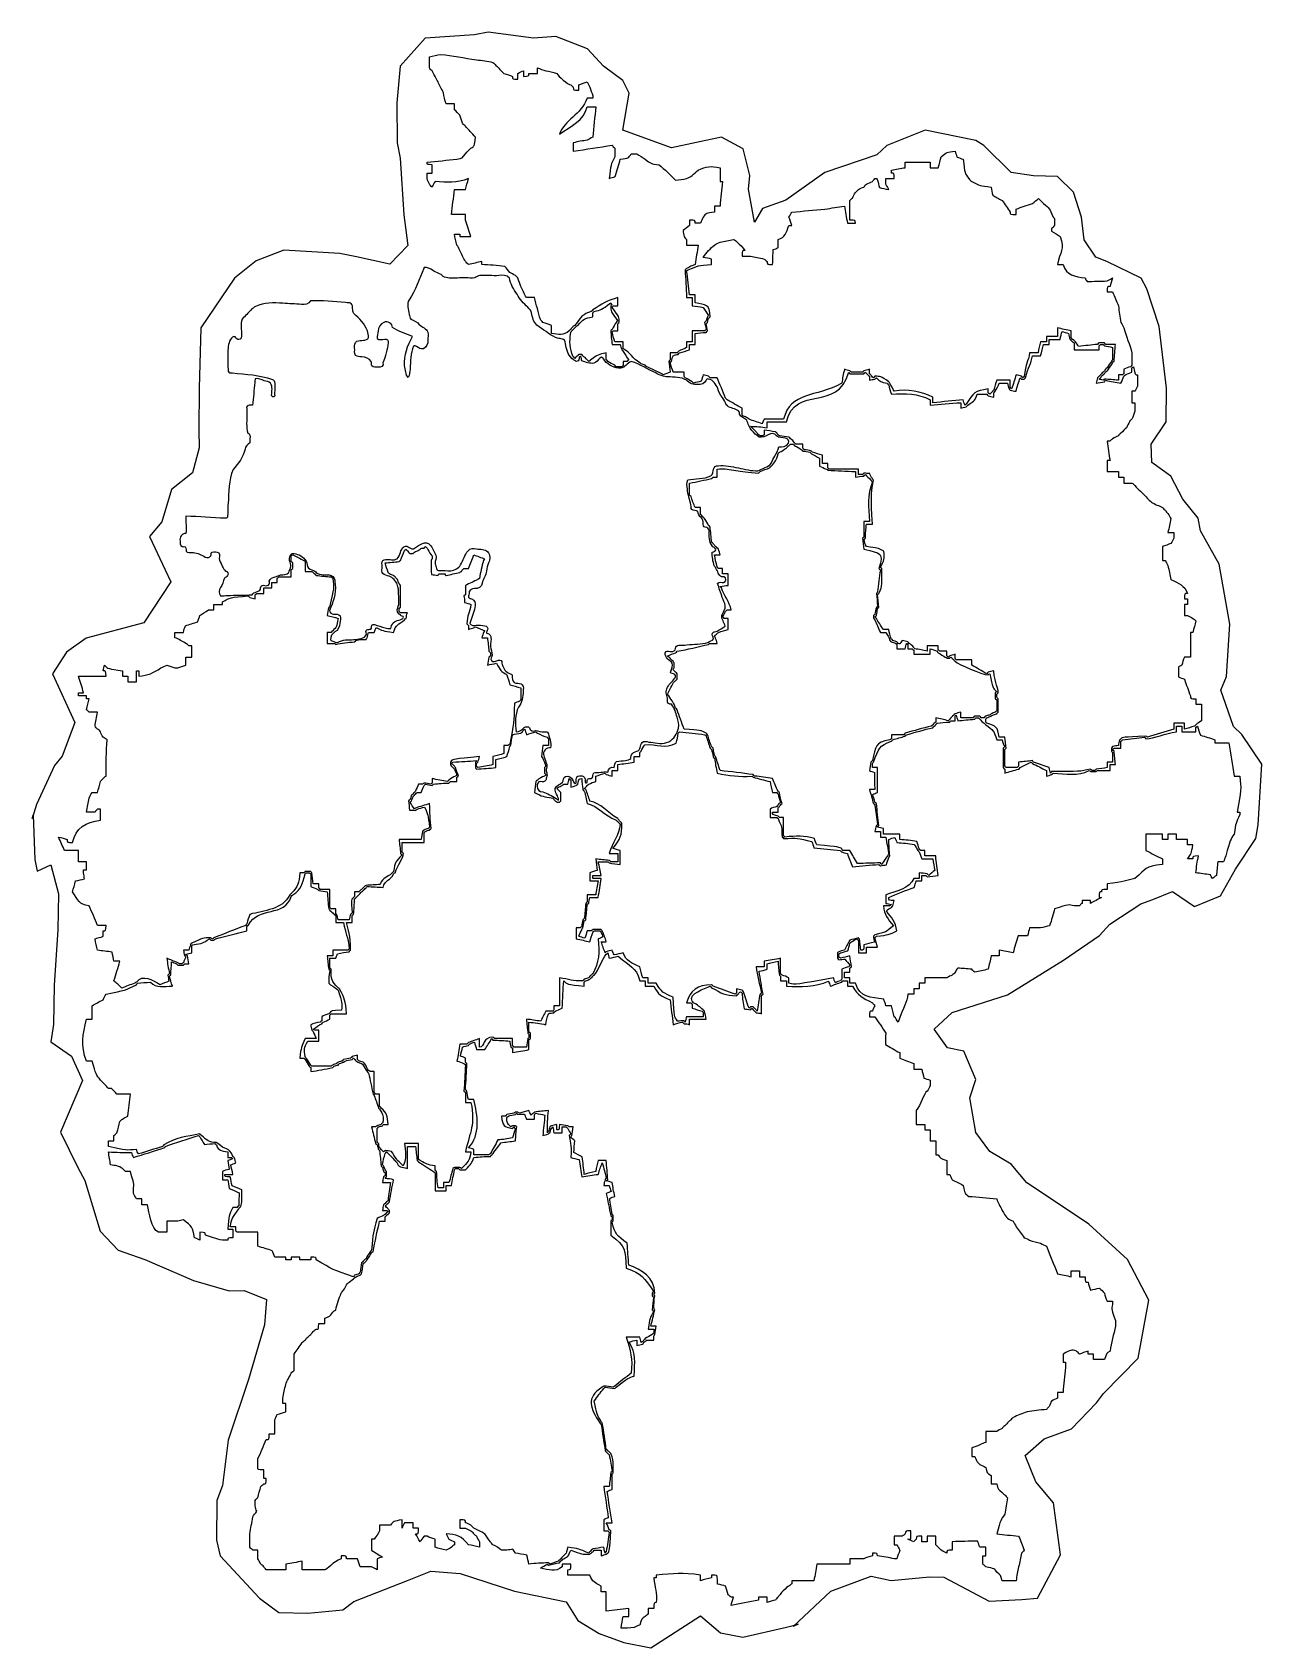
# Model space of a CAD drawing. Extents: x 2 to 696, y 8 to 922.
import ezdxf

# ---------------------------------------------------------------- set-up
doc = ezdxf.new("R2010")
doc.units = 0
doc.layers.add('sffy', color=7, linetype='CONTINUOUS')

msp = doc.modelspace()

# ---------------------------------------------------------------- linework, layer by layer
at = {"layer": 'sffy', "color": 7}
msp.add_lwpolyline([(223.50859, 918.122824), (209.548789, 902.334818), (207.543691, 881.595011), (207.727544, 858.983418), (209.539304, 850.272002), (211.534917, 818.342204), (213.859043, 800.994152), (203.552467, 790.403629), (184.779678, 794.603505), (175.310501, 796.390465), (143.684094, 798.386079), (128.028281, 792.320654), (115.74552, 782.421179), (96.756863, 754.421924), (95.789397, 720.253802), (95.564405, 696.591563), (95.789397, 686.631782), (92.030865, 672.342575), (80.138338, 663.058855), (74.778289, 644.635987), (67.850822, 636.438063), (76.630381, 617.626904), (79.824495, 610.798513), (64.599532, 587.591098), (31.929798, 578.868709), (20.920548, 571.081069), (13.001823, 558.851901), (25.572988, 531.343983), (18.32978, 512.265595), (13.969287, 507.026672), (3.835428, 484.817709), (1.520691, 476.979829), (1.995612, 478.784694), (2.890709, 453.870808), (4.333956, 447.26454), (11.973675, 450.846134), (16.319612, 434.430925), (15.964899, 414.01492), (13.960423, 382.730417), (13.406568, 360.420405), (11.973675, 350.76209), (23.652371, 342.53981), (29.934185, 328.810366), (17.405606, 299.648428), (27.168896, 279.720382), (31.189862, 272.284331), (39.912248, 243.60584), (50.035347, 232.822545), (65.07318, 227.640924), (92.708363, 215.667251), (112.806848, 209.889704), (121.362397, 210.05038), (133.98633, 205.079177), (132.743298, 190.666793), (123.72798, 159.790102), (112.2959, 125.493865), (109.014147, 99.909588), (105.767468, 91.332473), (105.551273, 68.989092), (107.763081, 60.009476), (130.018211, 36.06213), (140.924149, 27.965703), (157.283429, 27.709707), (176.9878, 29.529356), (183.256112, 34.28571), (213.530541, 46.040209), (226.712124, 51.43475), (243.464726, 50.031424), (274.0057, 40.053373), (303.333094, 34.066508), (309.901205, 23.513708), (321.900409, 16.105999), (335.925509, 11.109251), (351.227785, 8.123569), (379.166346, 26.084078), (390.517532, 16.585427), (403.11372, 14.110406), (427.882011, 19.737687), (434.511418, 21.44277), (431.659086, 20.097242), (453.004033, 40.053373), (475.789734, 48.488223), (486.92943, 46.040209), (508.66052, 48.161522), (516.863612, 48.035803), (542.436614, 34.436473), (560.801298, 35.355357), (569.659714, 36.06213), (582.718813, 60.616282), (578.727598, 89.943658), (568.805335, 101.90855), (562.76271, 116.796792), (573.42883, 126.138361), (589.009067, 131.851541), (603.09034, 146.626901), (606.969576, 151.807644), (626.62229, 171.763775), (632.609126, 204.603745), (620.635453, 227.640924), (598.683729, 247.597055), (574.736383, 263.561943), (563.779402, 271.036655), (554.780252, 281.522452), (542.763848, 288.690861), (534.824122, 299.482962), (531.487578, 319.040799), (534.824122, 329.417172), (528.162266, 345.390914), (518.859234, 347.377681), (511.264814, 357.823505), (521.461633, 367.333784), (552.784631, 377.311864), (584.34447, 396.898029), (604.85104, 410.904242), (610.657402, 417.224097), (628.113309, 428.690183), (634.908137, 431.193392), (646.118949, 435.76778), (658.552094, 427.202177), (673.169003, 433.274576), (681.759509, 448.413971), (693.080624, 465.7116), (694.473112, 473.404664), (696.468734, 507.63345), (685.233143, 524.380227), (680.503846, 528.978396), (673.354512, 549.55126), (676.512603, 557.220374), (678.508224, 586.851167), (672.521388, 620.776564), (661.80015, 639.550689), (660.547715, 646.719532), (651.80168, 657.573671), (645.162427, 670.482462), (634.413158, 678.257182), (634.036465, 688.618531), (642.458555, 701.299664), (642.587206, 720.381942), (638.595963, 755.089394), (631.548359, 776.557743), (628.314522, 782.421179), (609.006684, 792.004146), (602.674944, 794.394852), (596.144809, 804.192953), (594.692514, 816.953377), (590.150137, 831.141377), (581.093185, 839.923977), (567.397709, 840.417077), (554.780252, 842.289552), (539.475617, 857.522166), (534.824122, 860.250065), (506.278755, 866.236901), (484.47664, 857.551617), (478.946972, 852.267615), (449.491439, 842.289552), (427.431031, 826.694616), (414.245467, 821.875722), (409.680156, 814.166557), (406.382866, 832.746666), (407.104935, 840.597331), (403.332414, 855.631422), (391.140047, 862.245675), (362.898069, 856.258838), (335.262897, 866.236901), (338.984728, 887.149954), (335.262897, 894.175476), (324.493982, 902.380292), (315.306766, 912.135986), (297.472215, 919.143002), (284.765778, 918.122824), (259.137497, 921.516526), (251.447176, 920.118436), (223.508601, 918.122824)], dxfattribs=at)
at = {"layer": 'sffy', "color": 4}
for points in [[(222.802868, 787.985885), (222.802868, 787.985941)], [(331.611111, 732.366667), (331.611111, 732.366667)], [(358.14, 727.851111), (358.14, 727.851111)], [(406.682222, 702.733333), (406.682222, 702.733333)], [(567.548889, 508.846667), (567.548889, 508.846667)], [(459.74, 458.893333), (459.74, 458.893333)], [(325.966667, 401.602222), (325.966667, 401.602222)], [(47.695556, 385.233333), (47.695556, 385.233333)], [(488.808889, 364.913333), (488.808889, 364.913333)], [(230.011111, 277.424444), (230.011111, 277.424444)], [(93.133333, 239.888889), (93.133333, 239.888889)], [(161.995556, 227.471111), (161.995556, 227.471111)], [(133.773333, 52.211111), (133.773333, 52.211111)], [(335.562222, 25.682222), (335.562222, 25.682222)]]:
    msp.add_lwpolyline(points, close=True, dxfattribs=at)
for points in [[(226.06, 907.626667), (228.035556, 908.191111), (230.293333, 908.755556), (232.268889, 909.037778)], [(226.06, 901.417778), (226.06, 903.393333), (226.06, 905.651111), (226.06, 907.626667)], [(232.268889, 909.037778), (239.042222, 908.191111), (245.815556, 907.062222), (252.588889, 905.933333)], [(252.588889, 905.933333), (255.693333, 905.651111), (258.797778, 905.086667), (261.902222, 904.522222)], [(261.902222, 904.522222), (262.466667, 903.957778), (263.031111, 903.393333), (263.595556, 902.828889)], [(227.471111, 899.724444), (226.906667, 900.288889), (226.342222, 900.853333), (226.06, 901.417778)], [(230.857778, 893.515556), (229.728889, 895.491111), (228.6, 897.748889), (227.471111, 899.724444)], [(263.595556, 902.828889), (265.006667, 901.417778), (266.7, 899.724444), (268.111111, 898.313333)], [(268.111111, 898.313333), (269.804444, 897.748889), (271.497778, 897.184444), (272.908889, 896.62)], [(272.908889, 896.62), (272.908889, 894.926667), (272.908889, 894.926667), (276.013333, 894.926667)], [(276.013333, 898.313333), (277.142222, 898.877778), (278.271111, 899.442222), (279.117778, 899.724444)], [(276.013333, 894.926667), (276.013333, 896.055556), (276.013333, 897.184444), (276.013333, 898.313333)], [(279.117778, 899.724444), (279.117778, 898.877778), (279.117778, 897.748889), (279.117778, 896.62)], [(279.117778, 896.62), (282.222222, 896.62), (282.222222, 896.62), (282.222222, 898.313333)], [(282.222222, 898.313333), (283.915556, 898.313333), (285.326667, 898.313333), (287.02, 898.313333)], [(287.02, 898.313333), (287.02, 899.442222), (287.02, 900.288889), (287.02, 901.417778)], [(287.02, 901.417778), (288.713333, 900.853333), (290.124444, 900.288889), (291.817778, 899.724444)], [(291.817778, 899.724444), (293.793333, 899.442222), (295.768889, 898.877778), (298.026667, 898.313333)], [(298.026667, 898.313333), (298.873333, 896.62), (304.235556, 891.822222), (305.928889, 891.822222)], [(233.962222, 887.306667), (232.833333, 889.564444), (231.704444, 891.54), (230.857778, 893.515556)], [(235.373333, 881.097778), (234.808889, 883.073333), (234.244444, 885.331111), (233.962222, 887.306667)], [(305.928889, 891.822222), (306.211111, 891.54), (306.775556, 890.975556), (307.34, 890.411111)], [(307.34, 890.411111), (307.34, 888.717778), (307.34, 888.717778), (310.444444, 888.717778)], [(310.444444, 891.822222), (312.137778, 892.386667), (313.548889, 892.951111), (315.242222, 893.515556)], [(310.444444, 888.717778), (310.444444, 889.846667), (310.444444, 890.975556), (310.444444, 891.822222)], [(315.242222, 893.515556), (315.524444, 892.386667), (316.088889, 891.54), (316.653333, 890.411111)], [(316.653333, 890.411111), (317.217778, 889), (317.782222, 887.306667), (318.346667, 885.613333)], [(240.171111, 881.097778), (238.477778, 881.097778), (237.066667, 881.097778), (235.373333, 881.097778)], [(240.171111, 877.711111), (240.171111, 878.84), (240.171111, 879.968889), (240.171111, 881.097778)], [(243.275556, 874.606667), (242.146667, 875.735556), (241.017778, 876.864444), (240.171111, 877.711111)], [(315.242222, 884.202222), (311.573333, 874.888889), (302.542222, 872.066667), (299.437778, 863.882222)], [(299.437778, 863.882222), (306.211111, 868.68), (313.266667, 871.502222), (315.242222, 879.404444)], [(318.346667, 884.202222), (317.217778, 884.202222), (316.088889, 884.202222), (315.242222, 884.202222)], [(315.242222, 879.404444), (316.653333, 879.404444), (318.346667, 879.404444), (320.04, 879.404444)], [(318.346667, 885.613333), (318.346667, 885.331111), (318.346667, 884.766667), (318.346667, 884.202222)], [(320.04, 879.404444), (319.475556, 873.76), (318.911111, 867.833333), (318.346667, 862.188889)], [(244.686667, 870.091111), (244.122222, 871.502222), (243.557778, 873.195556), (243.275556, 874.606667)], [(246.38, 868.397778), (245.815556, 868.962222), (245.251111, 869.526667), (244.686667, 870.091111)], [(252.024444, 862.188889), (250.048889, 864.446667), (248.073333, 866.422222), (246.38, 868.397778)], [(249.484444, 855.98), (251.46, 857.108889), (251.46, 857.108889), (252.024444, 862.188889)], [(315.242222, 860.495556), (312.702222, 860.213333), (309.88, 859.648889), (307.34, 859.084444)], [(307.34, 859.084444), (307.34, 857.673333), (307.34, 855.98), (307.34, 854.286667)], [(318.346667, 862.188889), (317.217778, 861.624444), (316.088889, 861.06), (315.242222, 860.495556)], [(224.648889, 848.077778), (230.293333, 848.642222), (235.937778, 849.206667), (241.582222, 849.771111)], [(241.582222, 849.771111), (244.686667, 850.335556), (244.686667, 850.335556), (246.38, 852.875556)], [(246.38, 852.875556), (247.508889, 854.004444), (248.355556, 854.851111), (249.484444, 855.98)], [(307.34, 854.286667), (314.677778, 855.415556), (322.015556, 856.544444), (329.353333, 857.673333)], [(330.764444, 851.182222), (328.506667, 846.666667), (328.506667, 846.666667), (327.66, 838.764444)], [(329.353333, 857.673333), (329.635556, 857.108889), (330.2, 856.544444), (330.764444, 855.98)], [(330.764444, 855.98), (330.764444, 854.851111), (330.764444, 854.004444), (330.764444, 852.875556)], [(330.764444, 852.875556), (330.764444, 852.311111), (330.764444, 851.746667), (330.764444, 851.182222)], [(331.046667, 839.893333), (332.175556, 843.28), (333.022222, 846.666667), (333.868889, 849.771111)], [(333.868889, 849.771111), (338.666667, 850.335556), (338.666667, 850.335556), (340.077778, 852.875556)], [(340.077778, 852.875556), (341.206667, 852.875556), (342.053333, 852.875556), (343.182222, 852.875556)], [(343.182222, 852.875556), (344.875556, 851.746667), (346.568889, 850.9), (347.98, 849.771111)], [(347.98, 849.771111), (351.084444, 847.231111), (351.084444, 847.231111), (355.882222, 846.666667)], [(513.644444, 844.973333), (514.208889, 847.231111), (514.773333, 849.206667), (515.337778, 851.182222)], [(515.337778, 851.182222), (518.442222, 853.722222), (518.442222, 853.722222), (523.24, 854.286667)], [(523.24, 854.286667), (523.522222, 853.157778), (523.804444, 852.028889), (524.368889, 850.9)], [(524.368889, 850.9), (525.215556, 850.617778), (526.626667, 850.053333), (527.755556, 849.771111)], [(527.755556, 849.771111), (528.602222, 841.868889), (528.602222, 841.868889), (530.86, 838.764444)], [(227.471111, 846.666667), (224.648889, 846.666667), (224.648889, 846.666667), (224.648889, 848.077778)], [(224.648889, 838.764444), (224.648889, 839.893333), (224.648889, 841.022222), (224.648889, 841.868889)], [(224.648889, 841.868889), (225.495556, 841.868889), (226.624444, 841.868889), (227.471111, 841.868889)], [(227.471111, 841.868889), (227.471111, 843.562222), (227.471111, 844.973333), (227.471111, 846.666667)], [(355.882222, 846.666667), (358.986667, 843.844444), (362.091111, 841.022222), (365.195556, 837.917778)], [(371.404444, 838.764444), (372.533333, 839.328889), (373.38, 839.893333), (374.508889, 840.457778)], [(374.508889, 840.457778), (375.637778, 841.586667), (376.766667, 842.433333), (377.895556, 843.562222)], [(377.895556, 843.562222), (382.693333, 846.102222), (384.951111, 845.82), (390.313333, 844.973333)], [(390.313333, 844.973333), (390.313333, 842.433333), (390.313333, 839.893333), (390.313333, 837.071111)], [(487.115556, 843.562222), (489.655556, 844.126667), (492.477778, 844.691111), (495.017778, 844.973333)], [(487.115556, 841.868889), (487.115556, 842.433333), (487.115556, 842.997778), (487.115556, 843.562222)], [(488.808889, 838.764444), (488.808889, 841.868889), (488.808889, 841.868889), (487.115556, 841.868889)], [(495.017778, 844.973333), (495.017778, 846.102222), (495.017778, 847.231111), (495.017778, 848.077778)], [(495.017778, 848.077778), (499.533333, 848.077778), (504.331111, 848.077778), (509.128889, 848.077778)], [(509.128889, 848.077778), (509.128889, 847.231111), (509.128889, 846.102222), (509.128889, 844.973333)], [(509.128889, 844.973333), (510.54, 844.973333), (512.233333, 844.973333), (513.644444, 844.973333)], [(226.06, 835.66), (225.495556, 836.788889), (224.931111, 837.635556), (224.648889, 838.764444)], [(227.471111, 833.966667), (226.906667, 834.531111), (226.342222, 835.095556), (226.06, 835.66)], [(229.164444, 837.071111), (228.6, 836.224444), (228.035556, 835.095556), (227.471111, 833.966667)], [(248.073333, 838.764444), (241.3, 835.942222), (236.22, 836.788889), (229.164444, 837.071111)], [(238.477778, 818.444444), (239.042222, 823.242222), (239.606667, 827.757778), (240.171111, 832.555556)], [(240.171111, 832.555556), (242.146667, 832.555556), (244.122222, 832.555556), (246.38, 832.555556)], [(246.38, 832.555556), (246.944444, 834.531111), (247.508889, 836.788889), (248.073333, 838.764444)], [(327.66, 838.764444), (328.788889, 839.328889), (329.917778, 839.611111), (331.046667, 839.893333)], [(365.195556, 837.917778), (367.171111, 838.2), (369.428889, 838.482222), (371.404444, 838.764444)], [(390.313333, 837.071111), (390.595556, 837.071111), (391.16, 837.071111), (391.724444, 837.071111)], [(391.724444, 837.071111), (391.16, 832.555556), (390.595556, 827.757778), (390.313333, 823.242222)], [(466.795556, 830.862222), (467.36, 831.426667), (467.924444, 831.991111), (468.488889, 832.555556)], [(468.488889, 832.555556), (469.335556, 833.12), (470.464444, 833.684444), (471.593333, 833.966667)], [(471.593333, 833.966667), (471.875556, 834.531111), (472.44, 835.095556), (473.004444, 835.66)], [(473.004444, 835.66), (474.133333, 836.224444), (475.262222, 836.788889), (476.391111, 837.071111)], [(476.391111, 837.071111), (476.673333, 837.635556), (477.237778, 838.2), (477.802222, 838.764444)], [(477.802222, 838.764444), (478.084444, 838.764444), (478.366667, 838.764444), (478.648889, 838.764444)], [(478.648889, 838.764444), (478.931111, 838.482222), (479.213333, 838.2), (479.213333, 837.917778)], [(479.213333, 837.917778), (479.777778, 836.506667), (480.06, 835.095556), (480.342222, 833.684444)], [(480.342222, 833.684444), (482.035556, 833.402222), (483.728889, 832.837778), (485.704444, 832.555556)], [(484.011111, 835.66), (484.011111, 836.788889), (484.011111, 837.635556), (484.011111, 838.764444)], [(484.011111, 838.764444), (485.704444, 838.764444), (487.115556, 838.764444), (488.808889, 838.764444)], [(485.704444, 832.555556), (485.14, 833.684444), (484.575556, 834.531111), (484.011111, 835.66)], [(530.86, 838.764444), (531.424444, 838.2), (531.988889, 837.635556), (532.553333, 837.071111)], [(532.553333, 837.071111), (537.068889, 834.813333), (537.068889, 834.813333), (543.56, 833.966667)], [(543.56, 833.966667), (543.842222, 832.555556), (543.842222, 830.862222), (544.406667, 829.451111)], [(390.313333, 823.242222), (389.184444, 823.242222), (388.055556, 823.242222), (387.208889, 823.242222)], [(387.208889, 823.242222), (387.208889, 822.113333), (387.208889, 820.984444), (387.208889, 819.855556)], [(449.58, 821.548889), (453.248889, 822.113333), (456.917778, 822.677778), (460.586667, 823.242222)], [(460.586667, 823.242222), (461.151111, 820.137778), (461.715556, 817.033333), (462.28, 813.646667)], [(463.691111, 826.346667), (464.255556, 826.911111), (464.537778, 827.475556), (465.102222, 827.757778)], [(463.691111, 815.34), (463.691111, 819.008889), (463.691111, 822.677778), (463.691111, 826.346667)], [(465.102222, 827.757778), (465.666667, 828.886667), (466.231111, 830.015556), (466.795556, 830.862222)], [(544.406667, 829.451111), (546.1, 828.322222), (547.793333, 827.475556), (549.768889, 826.346667)], [(549.768889, 826.346667), (551.18, 824.371111), (552.873333, 822.113333), (554.284444, 819.855556)], [(557.671111, 821.548889), (560.493333, 822.677778), (563.88, 823.806667), (566.984444, 824.653333)], [(566.984444, 824.653333), (568.113333, 825.782222), (569.242222, 826.628889), (570.371111, 827.475556)], [(570.371111, 827.475556), (571.217778, 826.628889), (572.064444, 825.782222), (573.193333, 824.653333)], [(573.193333, 824.653333), (576.58, 822.113333), (576.58, 822.113333), (578.555556, 817.033333)], [(246.38, 818.444444), (243.84, 818.444444), (241.3, 818.444444), (238.477778, 818.444444)], [(246.38, 815.34), (246.38, 816.468889), (246.38, 817.315556), (246.38, 818.444444)], [(249.484444, 806.026667), (248.355556, 809.131111), (247.508889, 812.235556), (246.38, 815.34)], [(376.202222, 813.646667), (376.202222, 815.34), (376.202222, 815.34), (373.097778, 815.34)], [(373.097778, 815.34), (373.097778, 814.211111), (373.097778, 813.364444), (373.097778, 812.235556)], [(379.306667, 813.646667), (378.177778, 813.646667), (377.331111, 813.646667), (376.202222, 813.646667)], [(380.717778, 817.033333), (380.153333, 815.904444), (379.871111, 814.775556), (379.306667, 813.646667)], [(387.208889, 819.855556), (382.411111, 819.291111), (382.411111, 819.291111), (380.717778, 817.033333)], [(429.26, 817.033333), (429.824444, 817.88), (430.388889, 819.008889), (430.953333, 819.855556)], [(430.953333, 812.235556), (430.388889, 813.646667), (429.824444, 815.34), (429.26, 817.033333)], [(430.953333, 819.855556), (437.162222, 820.42), (443.371111, 820.984444), (449.58, 821.548889)], [(462.28, 813.646667), (463.691111, 813.646667), (465.102222, 813.646667), (466.795556, 813.646667)], [(466.795556, 813.646667), (466.795556, 815.34), (466.795556, 815.34), (463.691111, 815.34)], [(554.284444, 819.855556), (554.284444, 818.444444), (554.284444, 818.444444), (557.671111, 818.444444)], [(557.671111, 818.444444), (557.671111, 819.573333), (557.671111, 820.42), (557.671111, 821.548889)], [(578.555556, 817.033333), (578.837778, 816.751111), (579.12, 816.468889), (579.402222, 816.186667)], [(579.402222, 816.186667), (579.402222, 814.775556), (579.402222, 813.646667), (579.402222, 812.235556)], [(241.582222, 801.228889), (241.017778, 803.486667), (240.453333, 805.462222), (240.171111, 807.437778)], [(240.171111, 807.437778), (241.017778, 807.437778), (242.146667, 807.437778), (243.275556, 807.437778)], [(243.275556, 807.437778), (243.275556, 807.155556), (243.275556, 806.591111), (243.275556, 806.026667)], [(243.275556, 806.026667), (245.251111, 806.026667), (247.508889, 806.026667), (249.484444, 806.026667)], [(373.097778, 812.235556), (371.686667, 811.388889), (370.557778, 810.26), (369.428889, 809.413333)], [(369.428889, 809.413333), (369.428889, 808.284444), (369.711111, 807.155556), (369.993333, 806.026667)], [(369.993333, 806.026667), (370.275556, 805.462222), (370.84, 804.897778), (371.404444, 804.333333)], [(371.404444, 804.333333), (371.404444, 803.204444), (371.404444, 802.357778), (371.404444, 801.228889)], [(390.313333, 802.922222), (392.853333, 803.486667), (395.393333, 803.768889), (397.933333, 804.333333)], [(397.933333, 804.333333), (399.062222, 804.333333), (403.295556, 799.535556), (404.424444, 798.124444)], [(423.051111, 804.333333), (427.284444, 805.462222), (427.566667, 808.284444), (429.26, 812.235556)], [(423.051111, 799.817778), (423.051111, 801.228889), (423.051111, 802.922222), (423.051111, 804.333333)], [(429.26, 812.235556), (429.824444, 812.235556), (430.388889, 812.235556), (430.953333, 812.235556)], [(579.402222, 812.235556), (578.837778, 811.671111), (578.273333, 811.106667), (577.708889, 810.542222)], [(577.708889, 810.542222), (577.708889, 810.26), (577.708889, 809.695556), (577.708889, 809.131111)], [(577.708889, 809.131111), (579.402222, 808.002222), (581.095556, 807.155556), (582.506667, 806.026667)], [(582.506667, 806.026667), (585.611111, 798.688889), (582.224444, 797.56), (581.095556, 790.222222)], [(243.275556, 798.124444), (242.711111, 799.253333), (242.146667, 800.382222), (241.582222, 801.228889)], [(246.38, 791.915556), (245.251111, 793.891111), (244.122222, 796.148889), (243.275556, 798.124444)], [(371.404444, 801.228889), (373.38, 801.228889), (375.637778, 801.228889), (377.895556, 801.228889)], [(377.895556, 801.228889), (377.331111, 797.56), (376.766667, 793.891111), (376.202222, 790.222222)], [(380.717778, 794.173333), (381.846667, 795.584444), (382.693333, 796.995556), (383.822222, 798.124444)], [(383.822222, 798.124444), (384.951111, 799.253333), (386.08, 800.382222), (387.208889, 801.228889)], [(387.208889, 801.228889), (388.055556, 801.793333), (389.184444, 802.357778), (390.313333, 802.922222)], [(404.424444, 798.124444), (402.731111, 798.124444), (402.731111, 798.124444), (402.731111, 795.02)], [(402.731111, 795.02), (403.86, 795.02), (404.706667, 795.02), (405.835556, 795.02)], [(405.835556, 795.02), (406.4, 795.02), (406.964444, 795.02), (407.528889, 795.02)], [(407.528889, 795.02), (410.068889, 794.455556), (412.608889, 793.891111), (415.148889, 793.326667)], [(419.946667, 790.222222), (420.228889, 793.044444), (420.228889, 795.866667), (420.228889, 798.688889)], [(420.228889, 798.688889), (421.357778, 798.971111), (422.204444, 799.253333), (423.051111, 799.817778)], [(222.802868, 787.985941), (220.149778, 782.038447), (218.41335, 775.581594), (214.476663, 770.290179)], [(223.062492, 788.553087), (222.975952, 788.36402), (222.889411, 788.174951), (222.802868, 787.985885)], [(227.831167, 786.950406), (226.414742, 787.872144), (224.777421, 788.564491), (223.062492, 788.553087)], [(233.820422, 783.409959), (232.431017, 785.4599), (229.623431, 785.42443), (227.831167, 786.950406)], [(248.073333, 790.222222), (247.508889, 790.786667), (246.944444, 791.351111), (246.38, 791.915556)], [(255.693333, 791.915556), (253.153333, 791.351111), (250.613333, 790.786667), (248.073333, 790.222222)], [(255.693333, 790.222222), (255.693333, 790.786667), (255.693333, 791.351111), (255.693333, 791.915556)], [(268.675556, 789.093333), (264.16, 789.657778), (259.926667, 789.94), (255.693333, 790.222222)], [(271.497778, 785.706667), (270.368889, 786.835556), (269.522222, 788.246667), (268.675556, 789.093333)], [(274.602222, 784.013333), (273.473333, 784.577778), (272.344444, 785.142222), (271.497778, 785.706667)], [(371.404444, 787.964444), (371.122222, 787.682222), (370.84, 787.682222), (370.557778, 787.117778)], [(370.557778, 787.117778), (370.84, 782.037778), (371.122222, 776.957778), (371.404444, 771.595556)], [(376.202222, 790.222222), (374.508889, 789.657778), (373.097778, 788.811111), (371.404444, 787.964444)], [(371.404444, 786.553333), (371.686667, 786.835556), (371.968889, 787.117778), (372.251111, 787.117778)], [(373.097778, 773.006667), (372.533333, 777.522222), (371.968889, 782.037778), (371.404444, 786.553333)], [(372.251111, 787.117778), (377.895556, 789.657778), (377.895556, 789.657778), (385.515556, 790.222222)], [(385.515556, 793.326667), (383.822222, 793.608889), (382.411111, 793.891111), (380.717778, 794.173333)], [(385.515556, 790.222222), (385.515556, 791.351111), (385.515556, 792.48), (385.515556, 793.326667)], [(415.148889, 793.326667), (415.713333, 793.044444), (416.277778, 792.48), (416.842222, 791.915556)], [(416.842222, 791.915556), (416.842222, 790.222222), (416.842222, 790.222222), (419.946667, 790.222222)], [(581.095556, 790.222222), (581.942222, 790.222222), (583.071111, 790.222222), (584.2, 790.222222)], [(584.2, 790.222222), (585.893333, 784.013333), (590.973333, 783.448889), (596.617778, 782.602222)], [(237.233133, 782.585077), (236.080879, 782.71874), (234.827993, 782.848419), (233.820422, 783.409959)], [(246.55561, 782.729321), (243.44829, 782.698883), (240.338562, 782.375626), (237.233133, 782.585077)], [(251.645759, 782.685399), (249.97931, 782.104385), (248.257421, 782.993648), (246.55561, 782.729321)], [(254.506101, 783.950175), (253.447719, 783.796928), (252.538399, 783.217382), (251.645759, 782.685399)], [(265.21944, 784.015092), (261.65685, 783.545279), (258.062304, 784.436977), (254.506101, 783.950175)], [(271.256176, 782.566561), (269.821087, 784.345994), (267.281798, 784.317422), (265.21944, 784.015092)], [(275.613639, 773.422134), (273.465321, 776.064965), (271.84129, 779.202057), (271.256176, 782.566561)], [(276.013333, 782.602222), (275.448889, 783.166667), (274.884444, 783.731111), (274.602222, 784.013333)], [(277.706667, 777.804444), (277.142222, 779.215556), (276.577778, 780.908889), (276.013333, 782.602222)], [(280.811111, 771.595556), (279.682222, 773.571111), (278.835556, 775.828889), (277.706667, 777.804444)], [(596.617778, 782.602222), (596.9, 782.037778), (597.182222, 781.191111), (597.746667, 780.626667)], [(597.746667, 780.626667), (601.415556, 780.626667), (605.366667, 780.908889), (609.035556, 780.908889)], [(609.035556, 780.908889), (610.164444, 781.473333), (611.011111, 782.037778), (612.14, 782.602222)], [(610.728889, 777.804444), (609.035556, 777.804444), (609.035556, 777.804444), (609.035556, 774.7)], [(612.14, 782.602222), (611.575556, 780.908889), (611.011111, 779.215556), (610.728889, 777.804444)], [(143.156251, 768.291611), (137.971471, 768.633515), (132.517027, 768.739563), (127.676083, 766.572226)], [(153.678667, 767.656868), (150.178733, 767.984581), (146.655646, 767.945793), (143.156251, 768.291611)], [(158.747243, 769.644805), (157.896721, 767.759837), (155.525543, 767.344549), (153.678667, 767.656868)], [(178.6165, 768.713717), (172.009342, 769.249973), (165.385583, 770.000481), (158.747243, 769.644805)], [(181.743945, 768.217158), (180.827533, 768.843562), (179.646128, 768.478818), (178.6165, 768.713717)], [(183.271914, 762.53964), (181.99597, 764.198647), (183.281566, 766.686359), (181.743945, 768.217158)], [(214.476663, 770.290179), (213.131211, 767.692758), (213.92898, 764.679384), (214.633308, 762.018632)], [(281.587138, 766.04101), (279.38651, 768.310387), (276.905957, 770.46825), (275.613639, 773.422134)], [(285.326667, 771.595556), (283.915556, 771.595556), (282.222222, 771.595556), (280.811111, 771.595556)], [(288.713333, 759.177778), (287.584444, 763.128889), (286.455556, 767.362222), (285.326667, 771.595556)], [(332.457778, 771.595556), (326.531111, 769.62), (323.426667, 768.208889), (318.346667, 764.54)], [(319.193333, 763.693333), (323.144444, 764.54), (323.144444, 764.54), (328.506667, 768.491111)], [(328.506667, 768.491111), (328.788889, 768.208889), (328.788889, 767.926667), (329.353333, 767.644444)], [(329.353333, 767.644444), (328.788889, 767.362222), (328.788889, 767.08), (328.506667, 766.797778)], [(332.457778, 766.797778), (332.457778, 768.491111), (332.457778, 769.902222), (332.457778, 771.595556)], [(371.404444, 771.595556), (372.533333, 771.595556), (373.38, 771.595556), (374.508889, 771.595556)], [(376.202222, 773.006667), (375.073333, 773.006667), (373.944444, 773.006667), (373.097778, 773.006667)], [(374.508889, 771.595556), (374.508889, 769.902222), (374.508889, 768.491111), (374.508889, 766.797778)], [(376.202222, 768.491111), (376.202222, 769.902222), (376.202222, 771.595556), (376.202222, 773.006667)], [(384.668889, 760.588889), (384.668889, 767.926667), (382.128889, 767.362222), (376.202222, 768.491111)], [(609.035556, 774.7), (610.164444, 774.7), (611.011111, 774.7), (612.14, 774.7)], [(612.14, 774.7), (613.268889, 772.16), (614.397778, 769.62), (615.526667, 766.797778)], [(120.190985, 759.3667), (118.955264, 756.471162), (119.970934, 753.302145), (119.733252, 750.284735)], [(122.718158, 762.035278), (121.895097, 761.132579), (120.905326, 760.345565), (120.190985, 759.3667)], [(127.676083, 766.572226), (125.67736, 765.488738), (124.337245, 763.576053), (122.718158, 762.035278)], [(190.906798, 752.797461), (189.450636, 756.765464), (186.28406, 759.723841), (183.271914, 762.53964)], [(205.117127, 754.581193), (205.211567, 756.940741), (202.308934, 758.455402), (200.281314, 757.508145)], [(214.633308, 762.018632), (214.912276, 761.142894), (214.787711, 759.999411), (215.513079, 759.352454)], [(215.513079, 759.352454), (217.121133, 758.339592), (219.351383, 758.035622), (220.296943, 756.197345)], [(283.753221, 762.814502), (283.627491, 764.19467), (282.405356, 765.047207), (281.587138, 766.04101)], [(286.808333, 755.888069), (284.841865, 757.62912), (284.214034, 760.338041), (283.753221, 762.814502)], [(290.124444, 757.484444), (289.56, 758.048889), (288.995556, 758.613333), (288.713333, 759.177778)], [(317.5, 763.693333), (312.702222, 762), (311.573333, 760.871111), (309.033333, 756.637778)], [(309.88, 755.791111), (313.266667, 759.46), (313.548889, 759.742222), (318.346667, 760.588889)], [(318.346667, 764.54), (318.064444, 764.257778), (317.782222, 763.975556), (317.5, 763.693333)], [(318.346667, 762.846667), (318.628889, 763.128889), (318.911111, 763.411111), (319.193333, 763.693333)], [(318.346667, 760.588889), (318.346667, 761.435556), (318.346667, 762.282222), (318.346667, 762.846667)], [(328.506667, 766.797778), (328.506667, 763.693333), (328.506667, 763.693333), (332.457778, 758.331111)], [(329.353333, 765.951111), (329.353333, 766.515556), (329.635556, 766.515556), (329.917778, 766.797778)], [(333.304444, 757.484444), (333.304444, 760.588889), (333.304444, 760.588889), (329.353333, 765.951111)], [(329.917778, 766.797778), (330.764444, 766.797778), (331.611111, 766.797778), (332.457778, 766.797778)], [(332.457778, 758.331111), (332.175556, 758.048889), (331.893333, 757.766667), (331.611111, 757.484444)], [(374.508889, 766.797778), (376.766667, 766.515556), (378.742222, 766.515556), (380.717778, 765.951111)], [(380.717778, 765.951111), (381.846667, 764.54), (382.693333, 762.846667), (383.822222, 761.435556)], [(382.411111, 758.331111), (382.128889, 758.048889), (381.846667, 757.766667), (381.564444, 757.484444)], [(383.257778, 760.588889), (382.693333, 759.742222), (382.693333, 759.177778), (382.411111, 758.331111)], [(383.822222, 761.435556), (383.54, 761.153333), (383.257778, 760.871111), (383.257778, 760.588889)], [(383.257778, 757.484444), (383.257778, 758.331111), (383.54, 759.177778), (383.822222, 759.742222)], [(383.822222, 759.742222), (384.104444, 760.306667), (384.386667, 760.306667), (384.668889, 760.588889)], [(615.526667, 766.797778), (615.808889, 763.693333), (616.373333, 760.588889), (616.937778, 757.484444)], [(116.192323, 749.257557), (115.110026, 749.902855), (114.055435, 748.739809), (113.567622, 747.863006)], [(118.330238, 747.797009), (117.354121, 747.696038), (116.660603, 748.53404), (116.192323, 749.257557)], [(119.733252, 750.284735), (119.850202, 749.303262), (119.56137, 747.823648), (118.330238, 747.797009)], [(191.601327, 748.915252), (191.776488, 750.240534), (191.273297, 751.544725), (190.906798, 752.797461)], [(196.981143, 752.590542), (196.75987, 751.222173), (196.499946, 749.802316), (196.525741, 748.436468)], [(200.281314, 757.508145), (198.228418, 756.811624), (197.190532, 754.61845), (196.981143, 752.590542)], [(216.527284, 749.602065), (212.666126, 751.11538), (208.652895, 752.36114), (205.117127, 754.581193)], [(211.983094, 732.957942), (211.49759, 738.830919), (213.53517, 744.626485), (216.527284, 749.602065)], [(220.296943, 756.197345), (221.900245, 754.794328), (224.34285, 754.119955), (225.122153, 751.947422)], [(225.122153, 751.947422), (225.366066, 750.436032), (225.084284, 748.900579), (225.189059, 747.380398)], [(297.23938, 748.982367), (293.540406, 750.928978), (290.224746, 753.50252), (286.808333, 755.888069)], [(294.922222, 755.791111), (293.228889, 756.355556), (291.817778, 756.92), (290.124444, 757.484444)], [(294.922222, 751.275556), (294.922222, 752.686667), (294.922222, 754.38), (294.922222, 755.791111)], [(305.082222, 752.686667), (301.413333, 749.864444), (299.437778, 750.711111), (294.922222, 751.275556)], [(302.321299, 747.394399), (300.985654, 748.810618), (298.769024, 747.933807), (297.23938, 748.982367)], [(305.928889, 753.533333), (305.364444, 753.251111), (305.364444, 752.968889), (305.082222, 752.686667)], [(307.34, 738.011111), (305.082222, 743.373333), (305.082222, 745.913333), (305.928889, 751.84)], [(306.493333, 754.38), (306.211111, 754.097778), (305.928889, 753.815556), (305.928889, 753.533333)], [(305.928889, 751.84), (305.928889, 752.404444), (306.211111, 752.404444), (306.493333, 752.686667)], [(307.34, 755.226667), (307.057778, 754.944444), (306.775556, 754.662222), (306.493333, 754.38)], [(306.493333, 752.686667), (306.775556, 752.968889), (307.057778, 753.251111), (307.34, 753.533333)], [(308.186667, 755.791111), (307.904444, 755.791111), (307.622222, 755.508889), (307.34, 755.226667)], [(307.34, 753.533333), (307.622222, 753.815556), (307.904444, 754.097778), (308.186667, 754.38)], [(309.033333, 756.637778), (308.751111, 756.355556), (308.468889, 756.355556), (308.186667, 755.791111)], [(308.186667, 754.38), (308.468889, 754.662222), (308.751111, 754.944444), (309.033333, 755.226667)], [(309.033333, 755.226667), (309.315556, 755.508889), (309.315556, 755.791111), (309.88, 755.791111)], [(329.353333, 753.533333), (328.788889, 753.251111), (328.788889, 752.968889), (328.506667, 752.686667)], [(328.506667, 752.686667), (328.788889, 750.146667), (328.788889, 747.606667), (329.353333, 745.066667)], [(331.611111, 757.484444), (330.764444, 756.355556), (329.917778, 754.944444), (329.353333, 753.533333)], [(329.353333, 751.84), (329.353333, 752.404444), (329.635556, 752.404444), (329.917778, 752.686667)], [(330.764444, 746.477778), (330.2, 748.453333), (329.635556, 750.146667), (329.353333, 751.84)], [(329.917778, 752.686667), (330.764444, 752.686667), (331.611111, 752.686667), (332.457778, 752.686667)], [(332.457778, 756.637778), (332.74, 756.92), (332.74, 757.202222), (333.304444, 757.484444)], [(332.457778, 752.686667), (332.457778, 754.097778), (332.457778, 755.508889), (332.457778, 756.637778)], [(381.564444, 752.686667), (379.306667, 752.686667), (376.766667, 752.686667), (374.508889, 752.686667)], [(374.508889, 752.686667), (374.508889, 750.711111), (374.508889, 748.735556), (374.508889, 746.477778)], [(376.202222, 751.275556), (378.177778, 751.557778), (380.153333, 751.84), (382.411111, 751.84)], [(376.202222, 745.066667), (376.202222, 747.042222), (376.202222, 749.017778), (376.202222, 751.275556)], [(381.564444, 757.484444), (381.846667, 756.355556), (382.128889, 754.944444), (382.411111, 753.533333)], [(382.411111, 753.533333), (382.128889, 753.251111), (381.846667, 752.968889), (381.564444, 752.686667)], [(382.411111, 756.637778), (382.693333, 756.92), (382.693333, 757.202222), (383.257778, 757.484444)], [(383.257778, 752.686667), (382.693333, 754.097778), (382.693333, 755.508889), (382.411111, 756.637778)], [(382.411111, 751.84), (382.693333, 752.404444), (382.693333, 752.404444), (383.257778, 752.686667)], [(581.095556, 749.582222), (578.837778, 749.582222), (576.862222, 749.582222), (574.886667, 749.582222)], [(574.886667, 749.582222), (574.886667, 748.453333), (574.886667, 747.606667), (574.886667, 746.477778)], [(588.715556, 752.686667), (586.175556, 753.251111), (583.635556, 753.815556), (581.095556, 754.38)], [(581.095556, 754.38), (581.095556, 752.686667), (581.095556, 751.275556), (581.095556, 749.582222)], [(582.506667, 747.888889), (582.788889, 749.582222), (583.353333, 750.993333), (583.635556, 752.404444)], [(583.635556, 752.404444), (584.764444, 752.122222), (586.175556, 751.557778), (587.304444, 751.275556)], [(587.304444, 751.275556), (587.586667, 750.146667), (587.586667, 749.017778), (588.151111, 747.888889)], [(588.715556, 748.735556), (588.715556, 750.146667), (588.715556, 751.557778), (588.715556, 752.686667)], [(616.937778, 757.484444), (617.502222, 756.355556), (618.066667, 755.508889), (618.631111, 754.38)], [(618.631111, 754.38), (620.042222, 749.582222), (621.735556, 745.066667), (623.146667, 740.268889)], [(113.567622, 747.863006), (112.071212, 745.391719), (112.155337, 742.390458), (112.006036, 739.603463)], [(184.236083, 738.852715), (183.225638, 740.070145), (184.002697, 741.735539), (183.679696, 743.144708)], [(183.679696, 743.144708), (183.486261, 744.480559), (183.603228, 746.227723), (185.015161, 746.861408)], [(185.015161, 746.861408), (186.166839, 747.324752), (187.450411, 747.132674), (188.651803, 747.379684)], [(188.651803, 747.379684), (189.742101, 747.491641), (191.200555, 747.735676), (191.601327, 748.915252)], [(196.525741, 748.436468), (197.653442, 747.291241), (199.352724, 747.969856), (200.738272, 748.026692)], [(202.608081, 746.120293), (202.278417, 742.164327), (201.314547, 738.255532), (199.704192, 734.624444)], [(200.738272, 748.026692), (201.808261, 748.162729), (203.044693, 747.289325), (202.608081, 746.120293)], [(217.015735, 744.062396), (215.106964, 740.027273), (215.549139, 735.453777), (215.021397, 731.137374)], [(218.726549, 743.841664), (218.24981, 744.119159), (217.43823, 744.545456), (217.015735, 744.062396)], [(222.669633, 742.595656), (221.216731, 742.089425), (219.853778, 743.040049), (218.726549, 743.841664)], [(225.189059, 747.380398), (225.134128, 745.548716), (224.555027, 743.327026), (222.669633, 742.595656)], [(303.275802, 743.389081), (302.907672, 744.706912), (302.891162, 746.153846), (302.321299, 747.394399)], [(308.502417, 735.701574), (305.513401, 737.096734), (303.999477, 740.336027), (303.275802, 743.389081)], [(325.966667, 740.268889), (321.451111, 739.422222), (321.451111, 739.422222), (316.088889, 735.471111)], [(325.966667, 736.317778), (325.966667, 737.728889), (325.966667, 739.14), (325.966667, 740.268889)], [(329.353333, 745.066667), (330.764444, 745.066667), (332.457778, 745.066667), (333.868889, 745.066667)], [(335.562222, 746.477778), (333.868889, 746.477778), (332.457778, 746.477778), (330.764444, 746.477778)], [(333.868889, 745.066667), (334.151111, 743.937778), (334.433333, 743.091111), (334.715556, 741.962222)], [(334.715556, 741.962222), (334.997778, 741.68), (335.28, 741.397778), (335.562222, 741.115556)], [(335.562222, 742.526667), (335.562222, 743.937778), (335.562222, 745.348889), (335.562222, 746.477778)], [(336.408889, 741.962222), (336.126667, 742.244444), (335.844444, 742.526667), (335.562222, 742.526667)], [(335.562222, 741.115556), (336.691111, 739.422222), (337.537778, 738.011111), (338.666667, 736.317778)], [(344.875556, 734.624444), (341.206667, 736.882222), (338.948889, 740.833333), (336.408889, 741.962222)], [(366.042222, 740.268889), (364.631111, 740.268889), (363.22, 740.268889), (362.091111, 740.268889)], [(362.091111, 740.268889), (362.091111, 739.14), (362.091111, 737.728889), (362.091111, 736.317778)], [(366.606667, 741.115556), (366.606667, 740.833333), (366.324444, 740.551111), (366.042222, 740.268889)], [(371.404444, 743.373333), (369.993333, 742.526667), (368.3, 741.962222), (366.606667, 741.115556)], [(366.606667, 739.422222), (366.888889, 739.704444), (367.171111, 739.986667), (367.453333, 740.268889)], [(367.453333, 740.268889), (369.428889, 740.833333), (371.122222, 741.397778), (373.097778, 741.962222)], [(374.508889, 746.477778), (373.38, 746.477778), (372.533333, 746.477778), (371.404444, 746.477778)], [(371.404444, 746.477778), (371.404444, 745.631111), (371.404444, 744.502222), (371.404444, 743.373333)], [(373.097778, 741.962222), (373.097778, 743.091111), (373.097778, 743.937778), (373.097778, 745.066667)], [(373.097778, 745.066667), (373.944444, 745.066667), (375.073333, 745.066667), (376.202222, 745.066667)], [(565.291111, 740.268889), (564.444444, 735.471111), (563.033333, 734.06), (562.186667, 727.004444)], [(570.088889, 740.268889), (568.395556, 740.268889), (566.984444, 740.268889), (565.291111, 740.268889)], [(571.5, 746.477778), (570.935556, 744.502222), (570.371111, 742.526667), (570.088889, 740.268889)], [(574.886667, 746.477778), (573.757778, 746.477778), (572.628889, 746.477778), (571.5, 746.477778)], [(571.5, 738.575556), (572.064444, 740.833333), (572.628889, 743.091111), (573.193333, 745.066667)], [(573.193333, 745.066667), (574.322222, 745.066667), (575.168889, 745.066667), (576.297778, 745.066667)], [(576.297778, 745.066667), (576.297778, 745.913333), (576.297778, 747.042222), (576.297778, 747.888889)], [(576.297778, 747.888889), (578.273333, 747.888889), (580.531111, 747.888889), (582.506667, 747.888889)], [(588.151111, 747.888889), (588.151111, 747.888889), (588.433333, 747.606667), (588.715556, 747.324444)], [(589.562222, 747.888889), (589.28, 748.453333), (588.997778, 748.453333), (588.715556, 748.735556)], [(588.715556, 747.324444), (588.997778, 747.042222), (589.28, 746.76), (589.562222, 746.477778)], [(590.408889, 747.324444), (590.126667, 747.606667), (589.844444, 747.888889), (589.562222, 747.888889)], [(589.562222, 746.477778), (589.844444, 746.477778), (590.126667, 746.195556), (590.408889, 745.913333)], [(591.255556, 746.477778), (590.973333, 746.76), (590.691111, 747.042222), (590.408889, 747.324444)], [(590.408889, 745.913333), (590.408889, 744.502222), (590.408889, 743.091111), (590.408889, 741.962222)], [(590.408889, 741.962222), (594.924444, 741.962222), (599.722222, 741.962222), (604.52, 741.962222)], [(592.948889, 743.937778), (592.384444, 744.784444), (591.82, 745.631111), (591.255556, 746.477778)], [(603.673333, 745.066667), (600.004444, 744.784444), (596.617778, 744.22), (592.948889, 743.937778)], [(604.52, 745.913333), (604.237778, 745.631111), (603.955556, 745.348889), (603.673333, 745.066667)], [(607.624444, 745.913333), (606.495556, 745.913333), (605.648889, 745.913333), (604.52, 745.913333)], [(604.52, 744.22), (604.802222, 744.502222), (605.084444, 744.784444), (605.366667, 745.066667)], [(604.52, 741.962222), (604.52, 742.526667), (604.52, 743.373333), (604.52, 744.22)], [(605.366667, 745.066667), (605.648889, 745.066667), (606.213333, 745.066667), (606.777778, 745.066667)], [(606.777778, 745.066667), (607.06, 744.784444), (607.342222, 744.502222), (607.624444, 744.22)], [(608.188889, 745.066667), (607.906667, 745.348889), (607.624444, 745.631111), (607.624444, 745.913333)], [(607.624444, 744.22), (609.035556, 743.937778), (610.728889, 743.655556), (612.14, 743.373333)], [(613.833333, 745.066667), (611.857778, 745.066667), (610.164444, 745.066667), (608.188889, 745.066667)], [(612.14, 743.373333), (612.14, 741.115556), (612.14, 738.575556), (612.14, 736.317778)], [(612.986667, 735.471111), (613.268889, 738.575556), (613.551111, 741.962222), (613.833333, 745.066667)], [(623.146667, 740.268889), (623.146667, 738.011111), (623.146667, 735.471111), (623.146667, 733.213333)], [(112.006036, 739.603463), (111.974949, 736.36104), (112.078048, 733.107779), (112.195836, 729.874399)], [(187.886752, 737.97861), (186.660327, 738.140947), (185.271015, 738.109508), (184.236083, 738.852715)], [(193.067562, 735.418745), (192.12442, 737.31994), (189.817939, 737.817761), (187.886752, 737.97861)], [(193.518508, 732.858241), (192.965773, 733.626899), (193.588699, 734.62189), (193.067562, 735.418745)], [(197.080959, 732.193035), (195.896317, 732.351971), (194.42756, 731.814403), (193.518508, 732.858241)], [(199.704192, 734.624444), (200.354509, 733.129042), (198.497808, 731.596022), (197.080959, 732.193035)], [(214.076579, 726.242114), (212.379151, 728.050611), (212.526685, 730.694935), (211.983094, 732.957942)], [(215.021397, 731.137374), (214.917412, 729.481218), (214.896864, 727.734948), (214.076579, 726.242114)], [(308.186667, 737.164444), (307.904444, 737.446667), (307.622222, 737.728889), (307.34, 738.011111)], [(309.88, 738.575556), (309.315556, 738.293333), (308.751111, 737.728889), (308.186667, 737.164444)], [(310.407502, 736.267009), (310.135834, 735.488465), (309.148028, 735.1665), (308.502417, 735.701574)], [(310.444444, 739.422222), (310.162222, 739.14), (309.88, 739.14), (309.88, 738.575556)], [(311.281572, 738.267245), (310.378687, 738.08408), (310.7863, 736.882228), (310.407502, 736.267009)], [(312.137778, 739.422222), (311.573333, 739.422222), (311.008889, 739.422222), (310.444444, 739.422222)], [(312.219368, 735.686029), (311.678038, 736.455725), (312.331269, 737.85248), (311.281572, 738.267245)], [(312.702222, 738.575556), (312.42, 739.14), (312.137778, 739.14), (312.137778, 739.422222)], [(315.641538, 734.663148), (314.491511, 734.944761), (313.292998, 735.243011), (312.219368, 735.686029)], [(315.242222, 736.317778), (314.395556, 737.164444), (313.548889, 738.011111), (312.702222, 738.575556)], [(316.088889, 735.471111), (315.524444, 735.753333), (315.524444, 736.035556), (315.242222, 736.317778)], [(318.996116, 734.423446), (317.879758, 734.022236), (316.755836, 734.542925), (315.641538, 734.663148)], [(322.331814, 737.316452), (321.281608, 736.294667), (320.500304, 734.854379), (318.996116, 734.423446)], [(325.06635, 735.787364), (324.64883, 736.81579), (323.497589, 738.543639), (322.331814, 737.316452)], [(334.136238, 731.60483), (330.676391, 731.499175), (327.352378, 733.276732), (325.06635, 735.787364)], [(326.813333, 735.471111), (326.531111, 735.753333), (326.248889, 736.035556), (325.966667, 736.317778)], [(330.764444, 733.213333), (329.353333, 734.06), (328.224444, 734.624444), (326.813333, 735.471111)], [(331.611111, 732.366667), (331.328889, 732.648889), (331.046667, 732.931111), (330.764444, 733.213333)], [(334.715556, 732.366667), (333.586667, 732.366667), (332.74, 732.366667), (331.611111, 732.366667)], [(340.108653, 735.28695), (337.689924, 734.79474), (336.69859, 731.750872), (334.136238, 731.60483)], [(335.562222, 733.213333), (335.28, 732.931111), (334.997778, 732.648889), (334.715556, 732.366667)], [(337.82, 735.471111), (337.255556, 735.471111), (336.408889, 735.471111), (335.562222, 735.471111)], [(335.562222, 735.471111), (335.562222, 734.624444), (335.562222, 734.06), (335.562222, 733.213333)], [(338.666667, 736.317778), (338.384444, 736.035556), (338.102222, 735.753333), (337.82, 735.471111)], [(354.011625, 728.954067), (349.190705, 730.651201), (345.123544, 734.079595), (340.108653, 735.28695)], [(345.722222, 734.06), (345.44, 734.342222), (345.157778, 734.624444), (344.875556, 734.624444)], [(347.98, 733.213333), (347.133333, 733.495556), (346.568889, 733.777778), (345.722222, 734.06)], [(348.826667, 732.366667), (348.544444, 732.648889), (348.262222, 732.931111), (347.98, 733.213333)], [(357.293333, 728.415556), (354.471111, 729.826667), (351.648889, 731.237778), (348.826667, 732.366667)], [(362.091111, 736.317778), (361.808889, 736.035556), (361.526667, 735.753333), (361.244444, 735.471111)], [(361.244444, 735.471111), (361.526667, 733.495556), (361.808889, 731.52), (362.091111, 729.262222)], [(362.091111, 734.624444), (362.373333, 735.188889), (362.655556, 735.188889), (362.937778, 735.471111)], [(363.784444, 729.262222), (363.22, 731.237778), (362.655556, 732.931111), (362.091111, 734.624444)], [(362.937778, 735.471111), (363.22, 736.6), (363.22, 737.728889), (363.784444, 738.575556)], [(363.784444, 738.575556), (364.631111, 739.14), (365.76, 739.14), (366.606667, 739.422222)], [(460.586667, 730.955556), (460.022222, 728.415556), (459.457778, 725.875556), (459.175556, 723.053333)], [(463.691111, 730.108889), (462.562222, 730.391111), (461.715556, 730.673333), (460.586667, 730.955556)], [(474.697778, 730.955556), (473.568889, 730.673333), (472.44, 730.391111), (471.593333, 730.108889)], [(474.697778, 728.415556), (474.697778, 729.262222), (474.697778, 730.108889), (474.697778, 730.955556)], [(563.033333, 726.157778), (564.444444, 732.366667), (566.137778, 734.06), (566.984444, 738.575556)], [(566.984444, 738.575556), (568.395556, 738.575556), (570.088889, 738.575556), (571.5, 738.575556)], [(608.188889, 730.955556), (607.906667, 730.673333), (607.624444, 730.391111), (607.624444, 730.108889)], [(609.035556, 731.802222), (608.753333, 731.52), (608.471111, 731.237778), (608.188889, 730.955556)], [(611.575556, 735.471111), (610.728889, 734.342222), (609.882222, 732.931111), (609.035556, 731.802222)], [(609.035556, 730.108889), (609.317778, 730.391111), (609.6, 730.673333), (609.882222, 730.955556)], [(609.882222, 730.955556), (610.728889, 732.366667), (611.575556, 733.495556), (612.14, 734.624444)], [(612.14, 736.317778), (611.857778, 736.035556), (611.575556, 735.753333), (611.575556, 735.471111)], [(612.14, 734.624444), (612.422222, 735.188889), (612.704444, 735.188889), (612.986667, 735.471111)], [(622.3, 732.366667), (621.171111, 732.084444), (619.76, 731.52), (618.631111, 730.955556)], [(618.631111, 730.955556), (618.631111, 730.108889), (618.631111, 729.262222), (618.631111, 728.415556)], [(623.146667, 733.213333), (622.864444, 732.931111), (622.582222, 732.648889), (622.3, 732.366667)], [(623.146667, 731.802222), (623.428889, 732.084444), (623.711111, 732.366667), (623.993333, 732.366667)], [(623.146667, 729.262222), (623.146667, 730.108889), (623.146667, 730.955556), (623.146667, 731.802222)], [(623.993333, 732.366667), (624.84, 727.851111), (624.84, 727.851111), (626.251111, 727.851111)], [(112.195836, 729.874399), (112.567968, 728.823861), (113.840774, 728.975792), (114.725907, 728.916655)], [(114.725907, 728.916655), (122.281978, 728.091638), (130.078948, 727.935735), (137.24102, 725.11513)], [(127.271656, 723.570469), (126.80486, 719.257755), (126.514067, 714.927752), (126.018838, 710.617917)], [(127.576018, 725.550275), (127.264501, 724.95465), (127.439863, 724.219092), (127.271656, 723.570469)], [(132.665391, 724.529488), (131.055155, 725.111769), (129.315749, 726.094427), (127.576018, 725.550275)], [(136.19938, 723.062215), (135.379296, 724.226717), (133.840147, 724.031211), (132.665391, 724.529488)], [(136.806624, 716.399182), (136.795448, 718.610631), (137.567563, 721.087667), (136.19938, 723.062215)], [(137.24102, 725.11513), (137.806374, 724.936134), (138.313993, 724.588227), (138.346668, 723.947157)], [(138.346668, 723.947157), (139.020516, 721.306846), (138.305633, 718.573493), (138.566587, 715.902189)], [(360.802343, 726.707978), (358.387932, 726.832007), (356.014076, 727.608832), (354.011625, 728.954067)], [(358.14, 727.851111), (357.857778, 728.133333), (357.575556, 728.415556), (357.293333, 728.415556)], [(362.091111, 729.262222), (360.68, 728.98), (359.551111, 728.415556), (358.14, 727.851111)], [(371.256955, 724.795401), (368.147826, 726.772384), (364.321005, 726.462857), (360.802343, 726.707978)], [(369.993333, 729.262222), (367.735556, 729.262222), (365.76, 729.262222), (363.784444, 729.262222)], [(369.993333, 727.004444), (369.993333, 727.851111), (369.993333, 728.415556), (369.993333, 729.262222)], [(370.557778, 726.157778), (370.275556, 726.44), (369.993333, 726.722222), (369.993333, 727.004444)], [(374.508889, 723.9), (373.38, 724.746667), (371.968889, 725.311111), (370.557778, 726.157778)], [(377.63752, 722.421737), (375.261942, 721.906193), (372.88597, 723.138375), (371.256955, 724.795401)], [(375.355556, 723.053333), (375.073333, 723.335556), (374.791111, 723.617778), (374.508889, 723.9)], [(379.588889, 724.182222), (378.177778, 723.9), (376.766667, 723.617778), (375.355556, 723.053333)], [(382.519146, 724.822158), (381.734907, 722.976157), (379.54379, 722.036944), (377.63752, 722.421737)], [(380.717778, 727.851111), (380.435556, 726.722222), (380.153333, 725.593333), (379.588889, 724.182222)], [(383.822222, 727.004444), (382.693333, 727.286667), (381.846667, 727.568889), (380.717778, 727.851111)], [(383.800181, 725.484686), (383.270026, 725.661137), (382.533567, 725.482711), (382.519146, 724.822158)], [(388.984518, 720.191885), (387.962366, 722.462998), (386.41147, 724.919931), (383.800181, 725.484686)], [(384.668889, 726.157778), (384.386667, 726.44), (384.104444, 726.722222), (383.822222, 727.004444)], [(388.62, 726.157778), (387.208889, 726.157778), (386.08, 726.157778), (384.668889, 726.157778)], [(393.417778, 714.586667), (391.724444, 718.537778), (390.313333, 722.488889), (388.62, 726.157778)], [(459.175556, 723.053333), (444.217778, 714.868889), (430.106667, 718.537778), (426.155556, 702.733333)], [(427.848889, 701.322222), (432.928889, 722.488889), (456.353333, 706.402222), (463.126667, 729.262222)], [(463.126667, 729.262222), (463.126667, 728.98), (463.408889, 728.98), (463.691111, 728.415556)], [(464.537778, 729.262222), (464.255556, 729.544444), (463.973333, 729.826667), (463.691111, 730.108889)], [(463.691111, 728.415556), (466.231111, 728.415556), (469.053333, 728.415556), (471.593333, 728.415556)], [(470.746667, 729.262222), (468.488889, 729.262222), (466.513333, 729.262222), (464.537778, 729.262222)], [(471.593333, 730.108889), (471.311111, 729.826667), (471.028889, 729.544444), (470.746667, 729.262222)], [(471.593333, 728.415556), (471.875556, 728.98), (471.875556, 728.98), (472.44, 729.262222)], [(472.44, 729.262222), (472.722222, 728.98), (473.286667, 728.415556), (473.851111, 727.851111)], [(473.851111, 727.851111), (474.133333, 727.568889), (474.415556, 727.286667), (474.697778, 727.004444)], [(475.544444, 727.851111), (475.262222, 728.133333), (474.98, 728.415556), (474.697778, 728.415556)], [(474.697778, 727.004444), (474.697778, 726.157778), (474.697778, 725.311111), (474.697778, 724.746667)], [(474.697778, 724.746667), (475.826667, 725.028889), (476.673333, 725.311111), (477.802222, 725.311111)], [(476.955556, 726.157778), (476.391111, 726.722222), (475.826667, 727.286667), (475.544444, 727.851111)], [(477.802222, 727.004444), (477.52, 726.722222), (477.237778, 726.44), (476.955556, 726.157778)], [(485.704444, 723.9), (480.906667, 727.004444), (480.906667, 727.004444), (477.802222, 727.004444)], [(477.802222, 725.311111), (478.084444, 725.875556), (478.366667, 725.875556), (478.648889, 726.157778)], [(478.648889, 726.157778), (480.906667, 723.9), (480.906667, 723.9), (484.857778, 723.053333)], [(484.857778, 723.053333), (485.14, 722.771111), (485.14, 722.488889), (485.704444, 722.206667)], [(486.268889, 723.053333), (485.986667, 723.335556), (485.704444, 723.617778), (485.704444, 723.9)], [(485.704444, 722.206667), (485.986667, 720.513333), (486.551111, 718.537778), (487.115556, 716.844444)], [(488.808889, 718.537778), (487.962222, 719.948889), (487.115556, 721.642222), (486.268889, 723.053333)], [(546.664444, 724.746667), (546.1, 722.771111), (545.535556, 721.077778), (544.971111, 719.102222)], [(545.817778, 718.537778), (546.664444, 719.948889), (547.511111, 721.642222), (548.075556, 723.053333)], [(554.284444, 724.746667), (551.744444, 724.746667), (549.204444, 724.746667), (546.664444, 724.746667)], [(548.075556, 723.053333), (549.768889, 723.053333), (551.18, 723.053333), (552.873333, 723.053333)], [(552.873333, 723.053333), (553.155556, 721.924444), (553.155556, 721.077778), (553.72, 719.948889)], [(554.284444, 720.795556), (554.284444, 721.924444), (554.284444, 723.335556), (554.284444, 724.746667)], [(557.671111, 727.851111), (556.824444, 725.311111), (555.977778, 722.488889), (555.131111, 719.948889)], [(560.775556, 727.004444), (559.646667, 727.286667), (558.517778, 727.568889), (557.671111, 727.851111)], [(557.671111, 718.537778), (558.235556, 721.077778), (559.082222, 723.617778), (559.928889, 726.157778)], [(559.928889, 726.157778), (560.211111, 725.875556), (560.493333, 725.875556), (560.775556, 725.311111)], [(561.622222, 726.157778), (561.057778, 726.44), (561.057778, 726.722222), (560.775556, 727.004444)], [(560.775556, 725.311111), (561.057778, 725.311111), (561.622222, 725.311111), (562.186667, 725.311111)], [(562.186667, 727.004444), (561.904444, 726.722222), (561.622222, 726.44), (561.622222, 726.157778)], [(562.186667, 725.311111), (562.468889, 725.875556), (562.751111, 725.875556), (563.033333, 726.157778)], [(603.673333, 726.157778), (603.391111, 725.311111), (603.108889, 724.182222), (602.826667, 723.053333)], [(602.826667, 723.053333), (604.52, 723.335556), (605.931111, 723.617778), (607.624444, 723.9)], [(604.52, 727.004444), (604.237778, 726.722222), (603.955556, 726.44), (603.673333, 726.157778)], [(605.366667, 727.851111), (605.084444, 727.568889), (604.802222, 727.286667), (604.52, 727.004444)], [(604.52, 725.311111), (604.802222, 725.875556), (605.084444, 725.875556), (605.366667, 726.157778)], [(606.777778, 724.746667), (605.931111, 725.028889), (605.084444, 725.311111), (604.52, 725.311111)], [(605.931111, 728.415556), (605.648889, 728.415556), (605.648889, 728.133333), (605.366667, 727.851111)], [(605.366667, 726.157778), (605.648889, 726.44), (605.648889, 726.722222), (605.931111, 727.004444)], [(606.777778, 729.262222), (606.495556, 728.98), (606.213333, 728.98), (605.931111, 728.415556)], [(605.931111, 727.004444), (606.213333, 727.286667), (606.495556, 727.568889), (606.777778, 727.851111)], [(607.624444, 730.108889), (607.342222, 729.826667), (607.06, 729.544444), (606.777778, 729.262222)], [(606.777778, 727.851111), (607.06, 728.133333), (607.342222, 728.415556), (607.624444, 728.415556)], [(607.624444, 725.311111), (607.342222, 725.311111), (607.06, 725.028889), (606.777778, 724.746667)], [(607.624444, 728.415556), (607.624444, 728.98), (607.906667, 728.98), (608.188889, 729.262222)], [(615.526667, 724.746667), (612.704444, 725.028889), (610.164444, 725.311111), (607.624444, 725.311111)], [(607.624444, 723.9), (607.624444, 724.182222), (607.906667, 724.464444), (608.188889, 724.746667)], [(608.188889, 729.262222), (608.471111, 729.544444), (608.753333, 729.826667), (609.035556, 730.108889)], [(608.188889, 724.746667), (611.011111, 724.182222), (614.115556, 723.617778), (616.937778, 723.053333)], [(617.784444, 727.851111), (616.937778, 727.851111), (616.091111, 727.851111), (615.526667, 727.851111)], [(615.526667, 727.851111), (615.526667, 726.722222), (615.526667, 725.875556), (615.526667, 724.746667)], [(616.937778, 723.053333), (617.502222, 724.464444), (618.066667, 725.875556), (618.631111, 727.004444)], [(618.631111, 728.415556), (618.348889, 728.415556), (618.066667, 728.133333), (617.784444, 727.851111)], [(618.631111, 727.004444), (618.913333, 727.286667), (618.913333, 727.568889), (619.477778, 727.851111)], [(619.477778, 727.851111), (620.606667, 728.415556), (621.735556, 728.98), (623.146667, 729.262222)], [(626.251111, 727.851111), (626.251111, 725.875556), (626.251111, 723.617778), (626.251111, 721.36)], [(138.566587, 715.902189), (138.318121, 714.814208), (136.397743, 715.313637), (136.806624, 716.399182)], [(391.594848, 715.072989), (390.423569, 716.600449), (389.368397, 718.28404), (388.984518, 720.191885)], [(393.795363, 710.914964), (393.106374, 712.324577), (392.712138, 713.911921), (391.594848, 715.072989)], [(394.264444, 713.74), (393.982222, 714.022222), (393.7, 714.304444), (393.417778, 714.586667)], [(402.731111, 708.942222), (399.908889, 710.635556), (397.086667, 712.046667), (394.264444, 713.74)], [(487.115556, 716.844444), (495.3, 717.408889), (501.791111, 717.408889), (509.128889, 713.74)], [(510.54, 715.151111), (504.048889, 718.537778), (496.146667, 719.948889), (488.808889, 718.537778)], [(509.128889, 713.74), (509.128889, 712.611111), (509.128889, 711.764444), (509.128889, 710.635556)], [(510.54, 712.046667), (510.54, 713.175556), (510.54, 714.304444), (510.54, 715.151111)], [(527.755556, 713.74), (522.111111, 713.175556), (516.466667, 712.611111), (510.54, 712.046667)], [(528.602222, 710.635556), (528.32, 711.764444), (528.037778, 712.611111), (527.755556, 713.74)], [(541.866667, 719.948889), (534.246667, 718.537778), (533.682222, 717.973333), (529.448889, 711.2)], [(530.295556, 710.635556), (534.528889, 713.457778), (534.528889, 713.457778), (535.657778, 716.844444)], [(535.657778, 716.844444), (537.351111, 716.844444), (539.326667, 716.844444), (541.02, 716.844444)], [(541.02, 716.844444), (541.302222, 716.562222), (541.584444, 716.28), (541.866667, 715.997778)], [(541.866667, 717.691111), (541.866667, 718.537778), (541.866667, 719.102222), (541.866667, 719.948889)], [(542.713333, 716.844444), (542.431111, 717.126667), (542.148889, 717.408889), (541.866667, 717.691111)], [(541.866667, 715.997778), (542.995556, 715.715556), (543.842222, 715.715556), (544.971111, 715.151111)], [(544.406667, 718.537778), (543.842222, 717.973333), (543.277778, 717.408889), (542.713333, 716.844444)], [(544.971111, 719.102222), (544.688889, 718.82), (544.406667, 718.537778), (544.406667, 718.537778)], [(544.971111, 717.691111), (545.253333, 717.973333), (545.535556, 718.255556), (545.817778, 718.537778)], [(544.971111, 715.151111), (544.971111, 715.997778), (544.971111, 716.844444), (544.971111, 717.691111)], [(553.72, 719.948889), (553.72, 719.666667), (554.002222, 719.384444), (554.284444, 719.102222)], [(555.131111, 719.948889), (554.848889, 720.231111), (554.566667, 720.513333), (554.284444, 720.795556)], [(554.284444, 719.102222), (555.413333, 718.82), (556.542222, 718.537778), (557.671111, 718.537778)], [(624.84, 718.537778), (624.275556, 718.537778), (623.711111, 718.537778), (623.146667, 718.537778)], [(623.146667, 718.537778), (623.146667, 716.28), (623.146667, 714.304444), (623.146667, 712.046667)], [(626.251111, 721.36), (625.686667, 720.513333), (625.122222, 719.384444), (624.84, 718.537778)], [(122.836672, 705.97859), (122.792355, 702.281707), (122.284163, 698.486467), (123.352608, 694.878516)], [(126.018838, 710.617917), (124.835629, 710.973836), (123.092647, 710.819643), (122.633272, 709.466427)], [(122.633272, 709.466427), (122.712745, 708.302461), (122.970076, 707.150472), (122.836672, 705.97859)], [(400.056689, 707.829149), (398.074388, 709.067108), (395.303163, 708.924095), (393.795363, 710.914964)], [(401.33874, 705.675113), (401.377376, 706.585734), (400.915011, 707.468867), (400.056689, 707.829149)], [(405.487068, 702.168847), (404.085242, 703.289957), (401.947098, 703.788669), (401.33874, 705.675113)], [(402.731111, 704.991111), (402.731111, 706.402222), (402.731111, 707.813333), (402.731111, 708.942222)], [(403.577778, 704.426667), (403.295556, 704.708889), (403.013333, 704.708889), (402.731111, 704.991111)], [(405.835556, 703.58), (404.988889, 703.862222), (404.424444, 704.144444), (403.577778, 704.426667)], [(406.682222, 702.733333), (406.4, 703.015556), (406.117778, 703.297778), (405.835556, 703.58)], [(509.128889, 710.635556), (514.773333, 711.2), (520.417778, 711.764444), (526.344444, 712.046667)], [(526.344444, 712.046667), (526.344444, 711.2), (526.344444, 710.071111), (526.344444, 708.942222)], [(526.344444, 708.942222), (527.191111, 709.224444), (528.32, 709.506667), (529.448889, 709.788889)], [(529.448889, 711.2), (529.166667, 711.2), (528.884444, 710.917778), (528.602222, 710.635556)], [(529.448889, 709.788889), (529.731111, 710.071111), (529.731111, 710.353333), (530.295556, 710.635556)], [(623.146667, 712.046667), (623.711111, 712.046667), (624.275556, 712.046667), (624.84, 712.046667)], [(624.84, 707.248889), (624.275556, 705.837778), (623.711111, 704.426667), (623.146667, 702.733333)], [(624.84, 712.046667), (624.84, 710.635556), (624.84, 708.942222), (624.84, 707.248889)], [(123.352608, 694.878516), (124.645962, 694.55448), (124.719788, 692.923673), (124.475119, 691.853585)], [(408.244407, 696.381471), (406.884547, 698.060986), (406.027749, 700.110405), (405.487068, 702.168847)], [(414.02, 700.193333), (411.48, 701.04), (408.94, 701.886667), (406.682222, 702.733333)], [(408.375556, 697.935556), (407.811111, 698.5), (407.811111, 698.5), (407.528889, 698.782222)], [(407.528889, 698.782222), (410.633333, 698.5), (413.737778, 698.5), (416.842222, 697.935556)], [(412.367645, 692.685844), (410.726946, 693.570918), (409.477887, 695.017231), (408.244407, 696.381471)], [(408.94, 697.371111), (408.657778, 697.653333), (408.375556, 697.935556), (408.375556, 697.935556)], [(409.786667, 696.524444), (409.504444, 696.806667), (409.222222, 697.088889), (408.94, 697.371111)], [(410.633333, 695.677778), (410.068889, 695.96), (410.068889, 696.242222), (409.786667, 696.524444)], [(411.197778, 694.831111), (410.915556, 695.113333), (410.633333, 695.395556), (410.633333, 695.677778)], [(412.044444, 693.984444), (411.762222, 694.548889), (411.48, 694.548889), (411.197778, 694.831111)], [(415.148889, 702.733333), (414.866667, 701.886667), (414.302222, 701.04), (414.02, 700.193333)], [(426.155556, 702.733333), (422.486667, 702.733333), (418.817778, 702.733333), (415.148889, 702.733333)], [(421.64, 695.677778), (419.382222, 695.96), (417.406667, 696.242222), (415.148889, 696.524444)], [(415.148889, 696.524444), (415.148889, 695.677778), (415.148889, 694.831111), (415.148889, 693.984444)], [(416.842222, 697.935556), (416.842222, 699.064444), (416.842222, 700.193333), (416.842222, 701.322222)], [(416.842222, 701.322222), (420.511111, 701.322222), (423.897778, 701.322222), (427.848889, 701.322222)], [(422.188358, 693.407091), (421.18249, 694.925404), (418.978616, 694.839423), (417.562482, 693.985607)], [(422.486667, 694.831111), (421.922222, 695.113333), (421.922222, 695.395556), (421.64, 695.677778)], [(423.051111, 693.984444), (422.768889, 694.548889), (422.486667, 694.548889), (422.486667, 694.831111)], [(616.937778, 694.831111), (616.373333, 694.548889), (615.808889, 693.984444), (615.526667, 693.42)], [(620.042222, 697.935556), (618.913333, 697.088889), (618.066667, 695.96), (616.937778, 694.831111)], [(621.735556, 701.322222), (621.171111, 700.193333), (620.606667, 699.064444), (620.042222, 697.935556)], [(623.146667, 702.733333), (622.582222, 702.451111), (622.017778, 701.886667), (621.735556, 701.322222)], [(121.760694, 685.823599), (120.754637, 681.394088), (117.982512, 677.648914), (115.095034, 674.254419)], [(124.405545, 689.410779), (123.42311, 688.313276), (121.766976, 687.499113), (121.760694, 685.823599)], [(124.475119, 691.853585), (124.299432, 691.052277), (124.551048, 690.172822), (124.405545, 689.410779)], [(412.891111, 693.42), (412.608889, 693.702222), (412.326667, 693.984444), (412.044444, 693.984444)], [(417.562482, 693.985607), (415.95675, 693.256401), (414.19938, 692.010848), (412.367645, 692.685844)], [(414.584444, 693.42), (414.02, 693.42), (413.455556, 693.42), (412.891111, 693.42)], [(415.148889, 693.984444), (414.866667, 693.984444), (414.584444, 693.702222), (414.584444, 693.42)], [(421.208652, 681.764479), (422.157483, 683.456839), (422.9816, 685.232327), (423.497587, 687.107425)], [(427.268471, 692.027456), (425.584987, 692.464963), (423.481246, 691.97796), (422.188358, 693.407091)], [(423.897778, 693.42), (423.333333, 693.702222), (423.333333, 693.984444), (423.051111, 693.984444)], [(423.497587, 687.107425), (425.477037, 686.945114), (427.908438, 687.280572), (428.99584, 689.16331)], [(429.26, 692.573333), (427.284444, 692.855556), (425.591111, 693.137778), (423.897778, 693.42)], [(423.897778, 684.106667), (425.026667, 684.671111), (426.437778, 685.517778), (427.848889, 686.364444)], [(428.99584, 689.16331), (429.598356, 690.394747), (428.590992, 691.911291), (427.268471, 692.027456)], [(427.848889, 686.364444), (427.848889, 686.646667), (428.131111, 686.928889), (428.413333, 687.211111)], [(428.413333, 687.211111), (428.695556, 687.493333), (428.977778, 687.775556), (429.26, 687.775556)], [(430.106667, 691.726667), (429.824444, 692.008889), (429.542222, 692.291111), (429.26, 692.573333)], [(429.26, 687.775556), (429.542222, 688.34), (429.824444, 688.34), (430.106667, 688.622222)], [(432.364444, 689.468889), (431.8, 690.315556), (430.953333, 691.162222), (430.106667, 691.726667)], [(430.106667, 688.622222), (430.671111, 688.622222), (431.235556, 688.622222), (431.8, 688.622222)], [(431.8, 688.622222), (431.8, 688.34), (432.082222, 688.34), (432.364444, 687.775556)], [(433.211111, 688.622222), (432.928889, 688.904444), (432.646667, 689.186667), (432.364444, 689.468889)], [(432.364444, 687.775556), (433.775556, 687.211111), (435.186667, 686.364444), (436.315556, 685.517778)], [(437.162222, 688.622222), (435.751111, 688.622222), (434.622222, 688.622222), (433.211111, 688.622222)], [(436.315556, 685.517778), (436.597778, 685.235556), (436.88, 685.235556), (437.162222, 684.671111)], [(437.162222, 686.364444), (437.162222, 687.211111), (437.162222, 687.775556), (437.162222, 688.622222)], [(438.008889, 685.517778), (437.444444, 685.8), (437.444444, 686.082222), (437.162222, 686.364444)], [(441.96, 684.671111), (440.548889, 685.235556), (439.137778, 685.235556), (438.008889, 685.517778)], [(610.728889, 690.315556), (610.164444, 690.315556), (609.6, 690.315556), (609.035556, 690.315556)], [(609.035556, 690.315556), (609.6, 686.646667), (610.164444, 682.977778), (610.728889, 679.308889)], [(612.14, 691.726667), (611.575556, 691.162222), (611.011111, 690.88), (610.728889, 690.315556)], [(615.526667, 693.42), (614.397778, 692.855556), (613.268889, 692.291111), (612.14, 691.726667)], [(386.574707, 674.447162), (386.909254, 675.599157), (387.950654, 676.683443), (389.23849, 676.48041)], [(389.23849, 676.48041), (393.10008, 676.702474), (396.942197, 676.085282), (400.690532, 675.208014)], [(411.701686, 673.496057), (414.24225, 674.977735), (417.49218, 675.517358), (419.313332, 678.027256)], [(418.535556, 675.357778), (418.535556, 675.64), (418.817778, 675.922222), (419.1, 676.204444)], [(419.1, 676.204444), (421.922222, 679.026667), (421.922222, 679.026667), (423.051111, 683.26)], [(419.313332, 678.027256), (419.963205, 679.265554), (420.373274, 680.627205), (421.208652, 681.764479)], [(423.051111, 683.26), (423.333333, 683.542222), (423.333333, 683.824444), (423.897778, 684.106667)], [(437.162222, 684.671111), (438.291111, 684.671111), (439.702222, 684.388889), (441.113333, 684.106667)], [(441.113333, 684.106667), (441.395556, 683.824444), (441.395556, 683.542222), (441.96, 683.26)], [(442.524444, 684.106667), (442.242222, 684.388889), (441.96, 684.671111), (441.96, 684.671111)], [(441.96, 683.26), (443.371111, 682.413333), (445.064444, 681.566667), (446.475556, 680.72)], [(448.168889, 682.413333), (446.193333, 682.977778), (444.5, 683.542222), (442.524444, 684.106667)], [(446.475556, 680.72), (446.475556, 679.308889), (446.475556, 677.897778), (446.475556, 676.204444)], [(446.475556, 676.204444), (447.886667, 675.64), (449.015556, 675.075556), (450.426667, 674.511111)], [(448.168889, 677.615556), (448.168889, 679.308889), (448.168889, 680.72), (448.168889, 682.413333)], [(451.273333, 677.615556), (450.144444, 677.615556), (449.015556, 677.615556), (448.168889, 677.615556)], [(451.273333, 675.357778), (451.273333, 676.204444), (451.273333, 677.051111), (451.273333, 677.615556)], [(610.728889, 679.308889), (610.164444, 679.308889), (609.6, 679.308889), (609.035556, 679.308889)], [(609.035556, 679.308889), (609.035556, 677.333333), (609.035556, 675.075556), (609.035556, 673.1)], [(115.095034, 674.254419), (112.375589, 668.258052), (112.692685, 661.538634), (112.193905, 655.121541)], [(371.8606, 663.099949), (371.584022, 664.846326), (371.28927, 666.714005), (371.987092, 668.403038)], [(371.987092, 668.403038), (376.34847, 669.336276), (381.091666, 668.647561), (385.159476, 670.78098)], [(373.097778, 666.608889), (377.331111, 667.455556), (381.282222, 668.302222), (385.515556, 669.148889)], [(385.159476, 670.78098), (386.337979, 671.61344), (386.067723, 673.24721), (386.574707, 674.447162)], [(385.515556, 669.148889), (385.797778, 669.431111), (386.08, 669.713333), (386.362222, 669.995556)], [(386.362222, 669.995556), (387.208889, 669.995556), (387.773333, 669.995556), (388.62, 669.995556)], [(388.62, 674.511111), (392.571111, 675.357778), (394.828889, 673.946667), (412.044444, 672.253333)], [(388.62, 669.995556), (388.62, 671.406667), (388.62, 673.1), (388.62, 674.511111)], [(400.690532, 675.208014), (404.317623, 674.434005), (407.98211, 673.498439), (411.701686, 673.496057)], [(412.044444, 672.253333), (412.326667, 672.535556), (412.608889, 672.817778), (412.891111, 673.1)], [(412.891111, 673.1), (414.584444, 673.946667), (416.56, 674.511111), (418.535556, 675.357778)], [(450.426667, 674.511111), (450.708889, 674.511111), (450.991111, 674.228889), (451.273333, 673.946667)], [(451.837778, 674.511111), (451.555556, 675.075556), (451.273333, 675.075556), (451.273333, 675.357778)], [(451.273333, 673.946667), (456.353333, 673.664444), (461.433333, 673.382222), (466.795556, 673.1)], [(468.488889, 674.511111), (462.844444, 674.511111), (457.482222, 674.511111), (451.837778, 674.511111)], [(466.795556, 673.1), (466.795556, 671.971111), (466.795556, 671.124444), (466.795556, 669.995556)], [(466.795556, 669.995556), (468.488889, 670.277778), (469.9, 670.56), (471.593333, 670.56)], [(468.488889, 671.406667), (468.488889, 672.535556), (468.488889, 673.664444), (468.488889, 674.511111)], [(470.746667, 671.406667), (469.9, 671.406667), (469.053333, 671.406667), (468.488889, 671.406667)], [(471.593333, 672.253333), (471.311111, 671.971111), (471.028889, 671.688889), (470.746667, 671.406667)], [(474.98, 671.971111), (473.851111, 671.971111), (472.722222, 672.253333), (471.593333, 672.253333)], [(471.593333, 670.56), (471.875556, 671.124444), (471.875556, 671.124444), (472.44, 671.406667)], [(472.44, 671.406667), (473.286667, 670.56), (474.415556, 669.431111), (475.544444, 668.302222)], [(476.391111, 667.455556), (473.568889, 659.553333), (474.133333, 653.344444), (474.697778, 644.877778)], [(476.391111, 669.148889), (475.826667, 669.995556), (475.262222, 671.124444), (474.98, 671.971111)], [(475.544444, 668.302222), (475.826667, 668.02), (475.826667, 667.737778), (476.391111, 667.455556)], [(476.391111, 643.466667), (475.544444, 658.988889), (475.544444, 658.988889), (476.955556, 668.302222)], [(476.955556, 668.302222), (476.673333, 668.584444), (476.391111, 668.866667), (476.391111, 669.148889)], [(609.035556, 673.1), (611.011111, 673.1), (613.268889, 673.1), (615.526667, 673.1)], [(615.526667, 673.1), (615.526667, 671.971111), (615.526667, 671.124444), (615.526667, 669.995556)], [(615.526667, 669.995556), (616.373333, 669.995556), (617.502222, 669.995556), (618.631111, 669.995556)], [(618.631111, 669.995556), (618.631111, 668.866667), (618.631111, 667.737778), (618.631111, 666.608889)], [(373.797802, 654.356917), (373.243094, 657.291983), (372.039924, 660.093831), (371.8606, 663.099949)], [(373.097778, 659.835556), (373.097778, 662.093333), (373.097778, 664.633333), (373.097778, 666.608889)], [(373.944444, 658.988889), (373.38, 659.271111), (373.38, 659.553333), (373.097778, 659.835556)], [(376.202222, 652.78), (375.355556, 654.755556), (374.508889, 657.013333), (373.944444, 658.988889)], [(618.631111, 666.608889), (620.042222, 666.608889), (621.735556, 666.608889), (623.146667, 666.608889)], [(623.146667, 666.608889), (623.711111, 666.326667), (624.275556, 665.762222), (624.84, 665.197778)], [(624.84, 665.197778), (625.686667, 664.068889), (626.815556, 663.222222), (627.944444, 662.093333)], [(627.944444, 662.093333), (628.226667, 661.811111), (628.791111, 661.246667), (629.355556, 660.682222)], [(629.355556, 660.682222), (631.048889, 658.988889), (632.46, 657.295556), (634.153333, 655.884444)], [(112.193905, 655.121541), (111.851327, 652.532237), (112.268006, 649.884513), (111.781401, 647.315359)], [(374.405257, 651.699964), (373.704753, 652.415228), (374.088293, 653.481266), (373.797802, 654.356917)], [(377.767116, 650.591056), (376.862566, 651.489736), (375.286609, 650.705808), (374.405257, 651.699964)], [(379.306667, 652.78), (378.177778, 652.78), (377.331111, 652.78), (376.202222, 652.78)], [(379.527139, 647.08755), (378.371072, 647.871563), (378.037005, 649.326983), (377.767116, 650.591056)], [(379.306667, 648.828889), (379.306667, 649.957778), (379.306667, 651.368889), (379.306667, 652.78)], [(380.153333, 647.982222), (379.871111, 648.264444), (379.588889, 648.546667), (379.306667, 648.828889)], [(634.153333, 655.884444), (635, 655.32), (636.128889, 654.755556), (637.257778, 654.191111)], [(637.257778, 654.191111), (638.386667, 653.908889), (639.233333, 653.344444), (640.362222, 652.78)], [(640.362222, 652.78), (640.926667, 652.215556), (641.491111, 651.651111), (642.055556, 651.086667)], [(642.055556, 651.086667), (642.337778, 650.522222), (642.902222, 649.957778), (643.466667, 649.393333)], [(643.466667, 649.393333), (644.031111, 648.546667), (644.595556, 647.417778), (645.16, 646.571111)], [(88.335556, 647.834507), (87.945381, 644.625104), (88.986772, 641.383923), (88.288151, 638.194304)], [(110.618214, 646.773323), (103.184274, 646.991114), (95.780564, 647.950698), (88.335556, 647.834507)], [(111.781401, 647.315359), (111.715722, 646.694499), (111.096577, 646.681996), (110.618214, 646.773323)], [(380.652726, 643.834261), (380.682613, 644.981382), (380.775549, 646.523754), (379.527139, 647.08755)], [(380.717778, 647.135556), (380.717778, 647.7), (380.435556, 647.7), (380.153333, 647.982222)], [(381.897918, 641.699419), (380.850789, 641.808809), (380.62456, 642.969222), (380.652726, 643.834261)], [(381.564444, 646.571111), (381.282222, 646.853333), (381, 647.135556), (380.717778, 647.135556)], [(383.822222, 642.62), (383.257778, 644.031111), (382.411111, 645.16), (381.564444, 646.571111)], [(384.065921, 639.560824), (384.018592, 640.695922), (383.101624, 641.802318), (381.897918, 641.699419)], [(384.668889, 641.773333), (384.386667, 642.055556), (384.104444, 642.337778), (383.822222, 642.62)], [(385.808248, 631.14143), (383.972506, 633.530554), (384.086975, 636.704961), (384.065921, 639.560824)], [(385.515556, 633.306667), (385.233333, 636.128889), (384.951111, 638.951111), (384.668889, 641.773333)], [(474.697778, 644.877778), (473.568889, 644.877778), (472.44, 644.877778), (471.593333, 644.877778)], [(471.593333, 644.877778), (471.593333, 642.055556), (471.593333, 639.233333), (471.593333, 636.128889)], [(472.44, 635.564444), (472.44, 638.104444), (472.722222, 640.644444), (473.004444, 643.466667)], [(473.004444, 643.466667), (474.133333, 643.466667), (475.262222, 643.466667), (476.391111, 643.466667)], [(645.16, 646.571111), (644.595556, 644.031111), (644.031111, 641.208889), (643.466667, 638.668889)], [(88.288151, 638.194304), (86.241159, 638.200795), (84.401237, 635.959584), (85.175166, 633.973022)], [(85.175166, 633.973022), (85.00583, 632.867726), (84.959898, 631.370566), (86.166523, 630.831154)], [(86.166523, 630.831154), (86.705818, 630.491669), (87.398157, 630.848088), (87.90671, 630.583109)], [(87.90671, 630.583109), (88.823614, 629.800959), (87.932731, 628.117221), (89.150252, 627.550321)], [(207.692162, 623.889645), (209.908134, 625.566638), (209.26714, 629.077369), (211.622002, 630.6393)], [(211.622002, 630.6393), (212.585613, 631.271167), (213.814623, 630.898916), (214.605164, 630.170557)], [(217.656732, 629.901599), (219.071402, 630.888304), (220.579504, 631.754078), (222.116822, 632.530245)], [(222.116822, 632.530245), (223.485177, 633.144474), (225.318227, 633.065818), (226.269457, 631.768104)], [(222.955556, 629.92), (223.237778, 630.484444), (223.52, 630.484444), (223.802222, 630.766667)], [(223.802222, 630.766667), (224.084444, 630.484444), (224.084444, 630.484444), (224.648889, 629.92)], [(226.269457, 631.768104), (227.773569, 630.067235), (228.539455, 627.883738), (229.601618, 625.912332)], [(386.362222, 632.46), (386.08, 632.742222), (385.797778, 633.024444), (385.515556, 633.306667)], [(387.998801, 629.133418), (387.484564, 630.023717), (386.278318, 630.1959), (385.808248, 631.14143)], [(387.208889, 631.613333), (386.644444, 631.895556), (386.644444, 632.177778), (386.362222, 632.46)], [(387.773333, 630.766667), (387.491111, 631.048889), (387.208889, 631.331111), (387.208889, 631.613333)], [(388.62, 629.92), (388.337778, 630.484444), (388.055556, 630.484444), (387.773333, 630.766667)], [(471.593333, 636.128889), (471.311111, 636.128889), (471.028889, 635.846667), (470.746667, 635.564444)], [(470.746667, 635.564444), (471.028889, 633.306667), (471.311111, 631.331111), (471.593333, 629.355556)], [(471.593333, 634.717778), (471.875556, 635), (471.875556, 635.282222), (472.44, 635.564444)], [(473.004444, 630.766667), (472.44, 632.177778), (471.875556, 633.306667), (471.593333, 634.717778)], [(482.882222, 628.226667), (479.213333, 629.92), (479.213333, 629.92), (473.004444, 630.766667)], [(645.16, 632.46), (643.466667, 631.895556), (642.055556, 631.331111), (640.362222, 630.766667)], [(640.362222, 630.766667), (640.362222, 628.226667), (640.362222, 625.686667), (640.362222, 622.864444)], [(643.466667, 638.668889), (644.595556, 638.668889), (645.724444, 638.668889), (646.853333, 638.668889)], [(646.853333, 635.564444), (646.288889, 634.435556), (645.724444, 633.306667), (645.16, 632.46)], [(646.853333, 638.668889), (646.853333, 637.54), (646.853333, 636.693333), (646.853333, 635.564444)], [(89.150252, 627.550321), (90.283137, 627.306792), (91.461418, 627.536774), (92.602225, 627.295164)], [(92.602225, 627.295164), (94.961428, 627.013365), (97.204279, 626.095663), (99.195213, 624.826933)], [(99.195213, 624.826933), (100.274137, 624.380542), (101.944235, 624.301464), (102.521007, 625.534238)], [(102.521007, 625.534238), (102.651628, 626.239371), (102.256785, 627.368175), (103.209073, 627.625928)], [(103.209073, 627.625928), (104.403864, 628.084624), (105.796427, 627.760944), (106.893972, 627.224467)], [(106.893972, 627.224467), (107.959288, 626.028748), (106.80737, 624.371822), (107.319374, 623.00962)], [(107.319374, 623.00962), (107.831088, 621.734116), (108.545554, 620.547993), (109.116444, 619.296337)], [(146.895972, 622.806166), (146.652666, 624.27945), (146.949767, 626.247612), (148.505494, 626.869573)], [(147.641556, 619.40519), (147.854506, 620.595688), (147.401063, 621.766177), (146.895972, 622.806166)], [(147.884444, 625.404444), (148.166667, 625.686667), (148.448889, 625.968889), (148.731111, 625.968889)], [(147.884444, 622.3), (147.884444, 623.428889), (147.884444, 624.275556), (147.884444, 625.404444)], [(148.731111, 621.453333), (148.448889, 621.735556), (148.166667, 622.017778), (147.884444, 622.3)], [(148.505494, 626.869573), (149.83653, 627.03075), (151.074244, 626.342862), (152.31395, 625.974195)], [(148.731111, 625.968889), (150.706667, 625.122222), (152.964444, 623.993333), (154.94, 622.864444)], [(148.731111, 618.348889), (148.731111, 619.477778), (148.731111, 620.324444), (148.731111, 621.453333)], [(152.31395, 625.974195), (154.900195, 624.85555), (157.072271, 622.335729), (157.053898, 619.415548)], [(154.94, 622.864444), (155.222222, 622.864444), (155.504444, 622.582222), (155.786667, 622.3)], [(155.786667, 622.3), (155.786667, 620.324444), (155.786667, 618.631111), (155.786667, 616.655556)], [(199.14526, 621.09175), (198.973319, 622.36398), (200.099975, 623.60381), (201.397167, 623.459651)], [(200.942222, 621.453333), (203.482222, 621.735556), (206.304444, 622.017778), (208.844444, 622.3)], [(202.635556, 616.091111), (202.071111, 617.784444), (201.506667, 619.477778), (200.942222, 621.453333)], [(201.397167, 623.459651), (203.483989, 623.631073), (205.78546, 622.654443), (207.692162, 623.889645)], [(208.844444, 622.3), (209.126667, 622.582222), (209.408889, 622.864444), (209.691111, 622.864444)], [(209.691111, 622.864444), (210.255556, 624.84), (211.102222, 626.533333), (211.948889, 628.508889)], [(211.948889, 628.508889), (212.231111, 628.791111), (212.513333, 629.073333), (212.795556, 629.355556)], [(212.795556, 629.355556), (213.077778, 629.073333), (213.077778, 628.791111), (213.642222, 628.508889)], [(213.642222, 628.508889), (213.642222, 628.226667), (213.924444, 627.944444), (214.206667, 627.662222)], [(214.206667, 627.662222), (214.488889, 627.38), (214.771111, 627.097778), (215.053333, 626.815556)], [(214.605164, 630.170557), (215.463236, 629.560534), (216.785122, 629.011047), (217.656732, 629.901599)], [(215.053333, 626.815556), (215.617778, 626.815556), (216.182222, 626.815556), (216.746667, 626.815556)], [(216.746667, 626.815556), (217.028889, 627.097778), (217.028889, 627.38), (217.593333, 627.662222)], [(217.593333, 627.662222), (218.157778, 627.944444), (219.004444, 628.226667), (219.851111, 628.508889)], [(219.851111, 628.508889), (220.133333, 628.791111), (220.133333, 629.073333), (220.697778, 629.355556)], [(220.697778, 629.355556), (221.262222, 629.637778), (222.108889, 629.92), (222.955556, 629.92)], [(224.648889, 629.92), (225.213333, 628.791111), (226.06, 627.38), (226.906667, 625.968889)], [(226.906667, 625.968889), (226.906667, 625.968889), (227.188889, 625.686667), (227.471111, 625.404444)], [(227.471111, 623.711111), (227.188889, 623.428889), (226.906667, 623.428889), (226.906667, 622.864444)], [(226.906667, 622.864444), (226.906667, 620.324444), (226.906667, 617.502222), (227.188889, 614.962222)], [(227.471111, 625.404444), (227.471111, 624.84), (227.471111, 624.275556), (227.471111, 623.711111)], [(229.601618, 625.912332), (230.110022, 624.282357), (229.095277, 622.661837), (229.274875, 621.006942)], [(243.617473, 620.390626), (245.229515, 622.955546), (245.858713, 626.091797), (247.895251, 628.392416)], [(247.895251, 628.392416), (249.027603, 629.763564), (251.010722, 630.024225), (252.614357, 629.434804)], [(248.073333, 618.348889), (248.92, 620.888889), (250.048889, 623.428889), (251.177778, 625.968889)], [(251.177778, 625.968889), (253.153333, 625.404444), (255.128889, 624.557778), (257.386667, 623.711111)], [(252.614357, 629.434804), (254.740416, 629.102769), (257.235599, 629.434804), (258.925737, 627.828056)], [(256.54, 622.864444), (255.693333, 619.477778), (254.846667, 616.091111), (254.282222, 612.704444)], [(257.386667, 623.711111), (257.104444, 623.428889), (256.822222, 623.428889), (256.54, 622.864444)], [(259.452161, 621.49894), (258.826206, 620.034687), (258.460257, 618.47507), (258.344653, 616.891465)], [(258.925737, 627.828056), (260.54256, 626.1354), (260.25225, 623.505428), (259.452161, 621.49894)], [(385.819819, 627.585542), (386.644303, 627.839006), (387.949299, 628.077653), (387.998801, 629.133418)], [(387.040684, 619.789125), (386.192889, 622.294525), (385.837232, 624.946652), (385.819819, 627.585542)], [(388.62, 619.195556), (388.055556, 621.453333), (387.491111, 623.993333), (387.208889, 625.968889)], [(387.208889, 625.968889), (388.055556, 625.968889), (389.184444, 625.968889), (390.313333, 625.968889)], [(389.466667, 629.355556), (389.184444, 629.637778), (388.902222, 629.92), (388.62, 629.92)], [(390.313333, 625.968889), (390.031111, 627.097778), (389.748889, 628.226667), (389.466667, 629.355556)], [(471.593333, 629.355556), (481.471111, 626.815556), (482.882222, 627.38), (480.06, 618.348889)], [(480.906667, 619.195556), (483.164444, 622.582222), (483.164444, 623.993333), (482.882222, 628.226667)], [(640.362222, 622.864444), (640.926667, 622.864444), (641.491111, 622.864444), (642.055556, 622.864444)], [(642.055556, 622.864444), (642.337778, 622.017778), (642.902222, 620.888889), (643.466667, 620.042222)], [(110.149349, 612.848321), (109.301463, 611.131818), (109.286336, 608.985235), (107.825918, 607.599948)], [(109.116444, 619.296337), (109.582754, 618.434713), (110.036161, 617.459889), (110.745945, 616.809395)], [(111.883498, 614.329678), (111.543894, 613.588026), (110.637249, 613.396425), (110.149349, 612.848321)], [(110.745945, 616.809395), (111.990353, 616.904927), (112.634525, 615.231011), (111.883498, 614.329678)], [(135.443135, 611.120105), (135.719479, 612.677351), (137.468678, 613.183432), (138.780345, 613.568073)], [(138.780345, 613.568073), (139.845548, 613.837736), (140.806102, 614.448239), (141.864622, 614.693236)], [(139.982222, 612.704444), (140.264444, 613.268889), (140.546667, 613.268889), (140.828889, 613.551111)], [(139.982222, 610.446667), (139.982222, 611.293333), (139.982222, 612.14), (139.982222, 612.704444)], [(140.828889, 613.551111), (143.086667, 613.551111), (145.626667, 613.551111), (147.884444, 613.551111)], [(141.864622, 614.693236), (143.427569, 614.859522), (145.374323, 614.699445), (146.43297, 616.100029)], [(146.43297, 616.100029), (146.867544, 617.186952), (147.36108, 618.270798), (147.641556, 619.40519)], [(147.884444, 617.502222), (148.166667, 617.784444), (148.448889, 618.066667), (148.731111, 618.348889)], [(147.884444, 613.551111), (147.884444, 614.962222), (147.884444, 616.373333), (147.884444, 617.502222)], [(155.786667, 616.655556), (156.915556, 616.655556), (158.326667, 616.655556), (159.455556, 616.655556)], [(157.053898, 619.415548), (157.522641, 617.944013), (159.287684, 617.775893), (160.504014, 617.220564)], [(159.455556, 616.655556), (159.737778, 616.655556), (160.02, 616.373333), (160.302222, 616.091111)], [(160.302222, 616.091111), (160.584444, 615.808889), (160.866667, 615.526667), (161.148889, 615.244444)], [(160.504014, 617.220564), (161.427482, 616.878342), (162.033715, 616.063848), (162.778832, 615.493054)], [(161.148889, 615.244444), (161.431111, 614.962222), (161.713333, 614.68), (161.995556, 614.397778)], [(161.995556, 614.397778), (164.817778, 614.115556), (167.64, 613.833333), (170.462222, 613.551111)], [(162.778832, 615.493054), (165.469229, 614.091313), (168.841265, 615.680675), (171.391021, 613.855375)], [(171.308889, 612.704444), (172.155556, 607.342222), (172.155556, 607.342222), (169.615556, 597.182222)], [(170.462222, 613.551111), (170.744444, 613.268889), (171.026667, 613.268889), (171.308889, 612.704444)], [(171.391021, 613.855375), (172.638672, 612.727446), (172.509186, 610.894469), (172.778654, 609.371936)], [(199.597761, 615.47279), (198.503913, 617.194854), (199.783435, 619.261229), (199.14526, 621.09175)], [(203.270745, 613.929148), (202.058662, 614.455944), (200.668182, 614.690894), (199.597761, 615.47279)], [(203.482222, 615.244444), (202.917778, 615.526667), (202.917778, 615.808889), (202.635556, 616.091111)], [(207.710865, 609.416019), (206.94177, 611.451067), (205.385599, 613.252012), (203.270745, 613.929148)], [(205.74, 614.397778), (204.893333, 614.68), (204.046667, 614.962222), (203.482222, 615.244444)], [(206.586667, 613.551111), (206.304444, 613.833333), (206.022222, 614.115556), (205.74, 614.397778)], [(207.433333, 612.704444), (206.868889, 613.268889), (206.868889, 613.268889), (206.586667, 613.551111)], [(207.997778, 612.14), (207.715556, 612.422222), (207.433333, 612.704444), (207.433333, 612.704444)], [(208.844444, 609.6), (208.562222, 610.446667), (208.28, 611.293333), (207.997778, 612.14)], [(227.188889, 614.962222), (228.317778, 614.68), (229.446667, 614.68), (230.857778, 614.397778)], [(229.274875, 621.006942), (229.321202, 620.096522), (229.836732, 619.320665), (229.967392, 618.425315)], [(229.967392, 618.425315), (230.137188, 617.600577), (230.964898, 616.843177), (231.820201, 617.270715)], [(230.857778, 614.397778), (230.857778, 614.68), (231.14, 614.962222), (231.422222, 615.244444)], [(231.422222, 615.244444), (232.551111, 615.244444), (233.68, 615.244444), (234.808889, 615.244444)], [(231.820201, 617.270715), (233.897071, 617.502617), (235.966553, 616.783289), (238.049017, 617.087073)], [(234.808889, 615.244444), (234.808889, 614.962222), (235.091111, 614.68), (235.373333, 614.397778)], [(235.373333, 614.397778), (237.913333, 614.962222), (240.735556, 615.526667), (243.275556, 616.091111)], [(238.049017, 617.087073), (240.261075, 617.322616), (242.492665, 618.393), (243.617473, 620.390626)], [(243.275556, 616.091111), (243.557778, 616.373333), (243.557778, 616.655556), (244.122222, 616.655556)], [(244.122222, 616.655556), (244.122222, 617.22), (244.404444, 617.22), (244.686667, 617.502222)], [(244.686667, 617.502222), (244.968889, 617.784444), (245.251111, 618.066667), (245.533333, 618.348889)], [(245.533333, 618.348889), (246.38, 618.348889), (247.226667, 618.348889), (248.073333, 618.348889)], [(253.435556, 612.14), (251.177778, 611.011111), (248.637778, 609.882222), (246.38, 608.753333)], [(254.282222, 612.704444), (254, 612.704444), (253.717778, 612.422222), (253.435556, 612.14)], [(258.344653, 616.891465), (257.899772, 614.481682), (256.601239, 612.341478), (255.762895, 610.082769)], [(390.096276, 614.400205), (388.802654, 616.036191), (388.523113, 618.284091), (387.040684, 619.789125)], [(389.466667, 618.348889), (389.184444, 618.631111), (388.902222, 618.913333), (388.62, 619.195556)], [(391.724444, 618.348889), (391.16, 618.348889), (390.313333, 618.348889), (389.466667, 618.348889)], [(392.456472, 613.5786), (391.629138, 613.694762), (390.585198, 613.53875), (390.096276, 614.400205)], [(391.724444, 615.244444), (391.724444, 616.373333), (391.724444, 617.22), (391.724444, 618.348889)], [(394.828889, 615.244444), (393.982222, 615.244444), (392.853333, 615.244444), (391.724444, 615.244444)], [(392.323743, 610.374559), (393.965515, 610.502772), (394.106231, 613.316754), (392.456472, 613.5786)], [(394.828889, 608.753333), (394.828889, 611.011111), (394.828889, 613.268889), (394.828889, 615.244444)], [(480.906667, 617.502222), (480.342222, 613.268889), (479.777778, 609.317778), (479.213333, 605.084444)], [(480.06, 618.348889), (480.342222, 618.066667), (480.624444, 617.784444), (480.906667, 617.502222)], [(480.06, 604.237778), (481.753333, 607.342222), (481.753333, 607.342222), (481.753333, 618.348889)], [(481.753333, 618.348889), (481.471111, 618.631111), (481.188889, 618.913333), (480.906667, 619.195556)], [(643.466667, 620.042222), (644.031111, 617.22), (644.595556, 614.68), (645.16, 612.14)], [(645.16, 612.14), (649.675556, 609.882222), (652.78, 609.035556), (654.473333, 604.237778)], [(107.825918, 607.599948), (106.952697, 606.244039), (106.659957, 604.158417), (107.970947, 602.971644)], [(107.970947, 602.971644), (109.233502, 602.499882), (110.549286, 603.152916), (111.84443, 603.057101)], [(111.84443, 603.057101), (116.497441, 603.363877), (121.166026, 603.205522), (125.820952, 603.466634)], [(125.820952, 603.466634), (126.81285, 605.305114), (129.47935, 604.935459), (130.551479, 606.688483)], [(127.564444, 603.391111), (127.846667, 603.673333), (127.846667, 603.955556), (128.411111, 604.237778)], [(127.564444, 601.133333), (127.564444, 601.98), (127.564444, 602.826667), (127.564444, 603.391111)], [(128.411111, 604.237778), (129.54, 604.237778), (130.951111, 604.237778), (132.362222, 604.237778)], [(130.551479, 606.688483), (130.425249, 607.689835), (131.008052, 609.13803), (132.232885, 608.890522)], [(132.232885, 608.890522), (133.128312, 608.694067), (134.180049, 608.249567), (134.967266, 608.979337)], [(132.362222, 604.237778), (132.362222, 605.366667), (132.362222, 606.213333), (132.362222, 607.342222)], [(132.362222, 607.342222), (133.773333, 607.342222), (135.466667, 607.342222), (136.877778, 607.342222)], [(134.967266, 608.979337), (135.634874, 609.473282), (135.699923, 610.407551), (135.443135, 611.120105)], [(136.877778, 607.342222), (136.877778, 608.471111), (136.877778, 609.317778), (136.877778, 610.446667)], [(136.877778, 610.446667), (138.006667, 610.446667), (138.853333, 610.446667), (139.982222, 610.446667)], [(172.778654, 609.371936), (173.20591, 604.263093), (171.579746, 599.261777), (169.586893, 594.632288)], [(208.613694, 603.733221), (208.66356, 605.664806), (208.474242, 607.621876), (207.710865, 609.416019)], [(208.061718, 596.149797), (209.22727, 598.51132), (208.618774, 601.213964), (208.613694, 603.733221)], [(209.691111, 608.753333), (209.408889, 609.317778), (209.126667, 609.317778), (208.844444, 609.6)], [(209.691111, 596.335556), (209.691111, 600.568889), (209.691111, 604.802222), (209.691111, 608.753333)], [(246.38, 603.391111), (246.097778, 603.391111), (245.815556, 603.108889), (245.533333, 602.826667)], [(246.38, 608.753333), (246.38, 607.06), (246.38, 605.366667), (246.38, 603.391111)], [(248.388084, 604.145773), (248.24745, 603.36097), (247.499564, 602.276277), (248.460697, 601.712115)], [(251.515033, 607.119267), (249.933409, 607.155052), (248.110431, 605.884657), (248.388084, 604.145773)], [(255.762895, 610.082769), (255.776103, 607.997881), (253.396488, 606.688652), (251.515033, 607.119267)], [(388.887349, 609.897039), (389.716292, 610.99161), (391.194149, 610.333326), (392.323743, 610.374559)], [(391.571678, 601.988128), (390.65248, 604.615927), (389.676753, 607.225975), (388.887349, 609.897039)], [(390.313333, 608.188889), (391.724444, 608.471111), (393.417778, 608.753333), (394.828889, 608.753333)], [(391.16, 607.342222), (390.595556, 607.624444), (390.595556, 607.906667), (390.313333, 608.188889)], [(396.522222, 594.924444), (395.675556, 599.44), (392.571111, 602.826667), (391.16, 607.342222)], [(479.213333, 605.084444), (479.213333, 604.802222), (478.931111, 604.52), (478.648889, 604.237778)], [(478.648889, 604.237778), (478.931111, 601.98), (479.213333, 599.44), (479.213333, 597.182222)], [(479.213333, 603.391111), (479.495556, 603.673333), (479.777778, 603.955556), (480.06, 604.237778)], [(480.06, 596.335556), (479.777778, 598.875556), (479.495556, 601.133333), (479.213333, 603.391111)], [(654.473333, 604.237778), (652.78, 604.237778), (652.78, 604.237778), (652.78, 601.133333)], [(96.237778, 591.82), (97.648889, 592.666667), (99.342222, 593.795556), (101.035556, 594.924444)], [(101.035556, 594.924444), (101.882222, 594.924444), (103.011111, 594.924444), (104.14, 594.924444)], [(104.14, 594.924444), (104.14, 596.053333), (104.14, 596.9), (104.14, 598.028889)], [(104.14, 598.028889), (105.551111, 598.028889), (107.244444, 598.028889), (108.937778, 598.028889)], [(108.937778, 599.44), (113.453333, 601.98), (113.453333, 601.98), (123.613333, 602.826667)], [(108.937778, 598.028889), (108.937778, 598.593333), (108.937778, 599.157778), (108.937778, 599.44)], [(123.613333, 602.826667), (123.895556, 602.544444), (124.177778, 602.262222), (124.46, 601.98)], [(124.46, 601.98), (125.588889, 601.697778), (126.435556, 601.415556), (127.564444, 601.133333)], [(169.051111, 596.335556), (168.768889, 594.924444), (168.486667, 593.231111), (168.204444, 591.82)], [(169.615556, 597.182222), (169.615556, 596.9), (169.333333, 596.617778), (169.051111, 596.335556)], [(169.586893, 594.632288), (169.382719, 593.372533), (170.759744, 592.633788), (171.843567, 592.603816)], [(209.62854, 591.899587), (208.256429, 592.729066), (207.135984, 594.610246), (208.061718, 596.149797)], [(208.844444, 595.488889), (209.126667, 596.053333), (209.408889, 596.053333), (209.691111, 596.335556)], [(208.844444, 594.077778), (208.844444, 594.642222), (208.844444, 595.206667), (208.844444, 595.488889)], [(209.691111, 593.231111), (209.408889, 593.513333), (209.126667, 593.795556), (208.844444, 594.077778)], [(245.533333, 602.826667), (245.815556, 601.697778), (245.815556, 600.568889), (245.815556, 599.157778)], [(245.815556, 599.157778), (246.944444, 598.875556), (248.355556, 598.311111), (249.484444, 598.028889)], [(249.484444, 598.028889), (248.637778, 593.231111), (247.226667, 591.82), (247.226667, 587.022222)], [(248.460697, 601.712115), (249.269984, 601.275122), (250.334258, 601.326148), (250.929383, 600.514674)], [(251.586579, 596.251256), (251.240265, 593.092371), (249.595076, 590.253582), (248.818835, 587.233663)], [(250.929383, 600.514674), (252.043362, 599.414402), (252.230563, 597.633157), (251.586579, 596.251256)], [(391.352363, 591.919173), (392.180516, 593.646091), (393.431183, 595.354015), (393.196628, 597.375968)], [(393.196628, 597.375968), (393.091472, 599.051916), (391.965067, 600.393064), (391.571678, 601.988128)], [(391.724444, 590.973333), (392.288889, 592.102222), (392.853333, 592.948889), (393.417778, 594.077778)], [(393.417778, 594.077778), (393.7, 594.36), (393.982222, 594.642222), (394.264444, 594.924444)], [(394.264444, 594.924444), (394.828889, 594.924444), (395.675556, 594.924444), (396.522222, 594.924444)], [(478.648889, 596.335556), (478.366667, 595.206667), (478.084444, 593.795556), (477.802222, 592.384444)], [(479.213333, 597.182222), (479.213333, 596.9), (478.931111, 596.617778), (478.648889, 596.335556)], [(478.648889, 591.82), (478.931111, 593.231111), (479.213333, 594.36), (479.213333, 595.488889)], [(479.213333, 595.488889), (479.495556, 596.053333), (479.777778, 596.053333), (480.06, 596.335556)], [(652.78, 601.133333), (653.344444, 601.133333), (653.908889, 601.133333), (654.473333, 601.133333)], [(654.473333, 598.028889), (653.908889, 598.028889), (653.344444, 598.028889), (652.78, 598.028889)], [(652.78, 598.028889), (652.78, 596.053333), (652.78, 593.795556), (652.78, 591.82)], [(654.473333, 601.133333), (654.473333, 600.004444), (654.473333, 599.157778), (654.473333, 598.028889)], [(86.924444, 582.224444), (87.206667, 583.635556), (87.488889, 584.764444), (88.053333, 585.893333)], [(88.053333, 585.893333), (90.311111, 586.74), (92.851111, 587.586667), (95.108889, 588.151111)], [(95.108889, 588.151111), (95.391111, 589.562222), (95.955556, 590.691111), (96.237778, 591.82)], [(168.204444, 591.82), (170.18, 591.255556), (172.437778, 590.691111), (174.413333, 590.126667)], [(174.413333, 590.126667), (173.566667, 585.328889), (173.566667, 585.328889), (171.308889, 583.071111)], [(171.843567, 592.603816), (173.097139, 592.444473), (174.724867, 592.6663), (175.542609, 591.486921)], [(175.431427, 587.422413), (175.243837, 585.498561), (174.561638, 583.284415), (172.620853, 582.469808)], [(175.542609, 591.486921), (176.121907, 590.17693), (175.382515, 588.776967), (175.431427, 587.422413)], [(193.227709, 584.510388), (192.948323, 585.596125), (193.686726, 587.358659), (195.029551, 586.60236)], [(194.733333, 582.224444), (195.297778, 583.353333), (195.58, 584.2), (195.862222, 585.046667)], [(195.029551, 586.60236), (197.029474, 586.025413), (198.994697, 585.342605), (200.988552, 584.746749)], [(195.862222, 585.046667), (199.531111, 583.071111), (199.531111, 583.071111), (205.74, 582.224444)], [(200.988552, 584.746749), (202.03278, 584.466164), (203.113688, 584.289267), (204.197701, 584.333406)], [(204.197701, 584.333406), (204.393823, 586.680395), (206.242547, 588.934475), (208.674939, 589.111824)], [(205.74, 582.224444), (206.868889, 586.457778), (208.562222, 586.74), (211.948889, 589.28)], [(208.674939, 589.111824), (209.680542, 589.416031), (211.059886, 589.676296), (211.411569, 590.809503)], [(211.411569, 590.809503), (211.148755, 591.561118), (210.118613, 591.356648), (209.62854, 591.899587)], [(213.642222, 593.231111), (212.231111, 593.231111), (210.82, 593.231111), (209.691111, 593.231111)], [(211.948889, 589.28), (212.231111, 589.844444), (212.513333, 589.844444), (212.795556, 590.126667)], [(212.795556, 590.126667), (213.077778, 591.255556), (213.077778, 592.102222), (213.642222, 593.231111)], [(247.226667, 587.022222), (247.508889, 586.74), (247.508889, 586.457778), (248.073333, 586.175556)], [(248.073333, 586.175556), (248.073333, 585.328889), (248.073333, 584.764444), (248.073333, 583.917778)], [(248.073333, 583.917778), (248.92, 584.2), (250.048889, 584.482222), (251.177778, 584.764444)], [(248.818835, 587.233663), (249.502216, 585.902647), (251.267347, 585.992732), (252.499546, 586.350872)], [(251.177778, 584.764444), (251.46, 585.046667), (251.46, 585.328889), (252.024444, 585.328889)], [(252.024444, 585.328889), (253.717778, 584.764444), (255.411111, 583.917778), (257.386667, 583.071111)], [(252.499546, 586.350872), (254.147108, 586.541711), (255.772926, 586.038847), (257.409603, 585.944895)], [(257.409603, 585.944895), (258.406694, 585.784), (259.433943, 584.748245), (258.847387, 583.71438)], [(388.614892, 582.980151), (390.165844, 583.761398), (391.684679, 584.618253), (393.088142, 585.644667)], [(393.088142, 585.644667), (392.904274, 587.843969), (390.850261, 589.619344), (391.352363, 591.919173)], [(392.571111, 590.126667), (392.288889, 590.408889), (392.006667, 590.691111), (391.724444, 590.973333)], [(394.828889, 590.126667), (393.982222, 590.126667), (393.417778, 590.126667), (392.571111, 590.126667)], [(394.828889, 583.917778), (394.828889, 585.893333), (394.828889, 588.151111), (394.828889, 590.126667)], [(477.802222, 592.384444), (477.52, 592.102222), (477.237778, 592.102222), (476.955556, 591.82)], [(476.955556, 591.82), (476.955556, 591.255556), (476.955556, 590.691111), (476.955556, 590.126667)], [(476.955556, 590.126667), (477.237778, 589.844444), (477.52, 589.844444), (477.802222, 589.28)], [(477.802222, 590.973333), (478.084444, 591.255556), (478.366667, 591.537778), (478.648889, 591.82)], [(478.648889, 590.126667), (478.366667, 590.408889), (478.084444, 590.691111), (477.802222, 590.973333)], [(477.802222, 589.28), (478.931111, 587.022222), (479.777778, 584.764444), (480.906667, 582.224444)], [(482.6, 583.917778), (481.188889, 585.893333), (479.777778, 588.151111), (478.648889, 590.126667)], [(652.78, 591.82), (653.344444, 591.82), (653.908889, 591.82), (654.473333, 591.82)], [(654.473333, 591.82), (655.602222, 591.255556), (656.448889, 590.691111), (657.577778, 590.126667)], [(657.577778, 590.126667), (658.142222, 589.844444), (658.706667, 589.28), (659.271111, 588.715556)], [(659.271111, 588.715556), (658.706667, 586.457778), (658.142222, 584.482222), (657.577778, 582.224444)], [(82.126667, 579.12), (82.126667, 580.248889), (82.126667, 581.377778), (82.126667, 582.224444)], [(82.126667, 582.224444), (83.82, 582.224444), (85.231111, 582.224444), (86.924444, 582.224444)], [(85.231111, 577.708889), (84.384444, 578.273333), (83.255556, 578.837778), (82.126667, 579.12)], [(88.335556, 576.015556), (87.206667, 576.58), (86.36, 577.144444), (85.231111, 577.708889)], [(90.028889, 574.604444), (89.464444, 575.168889), (88.9, 575.733333), (88.335556, 576.015556)], [(170.462222, 582.224444), (169.615556, 582.224444), (169.051111, 582.224444), (168.204444, 582.224444)], [(168.204444, 582.224444), (168.204444, 580.248889), (168.204444, 578.273333), (168.204444, 576.015556)], [(168.204444, 576.015556), (169.615556, 576.015556), (170.744444, 576.015556), (172.155556, 576.015556)], [(172.620853, 582.469808), (171.107024, 581.582417), (169.921041, 579.84565), (170.080771, 578.049362)], [(170.080771, 578.049362), (170.344262, 577.267239), (171.320624, 577.486385), (171.895801, 577.079985)], [(171.308889, 583.071111), (171.026667, 582.788889), (170.744444, 582.788889), (170.462222, 582.224444)], [(171.895801, 577.079985), (172.904266, 576.592474), (174.211214, 576.186215), (175.174343, 576.999947)], [(172.155556, 576.015556), (172.437778, 576.015556), (172.437778, 575.733333), (173.002222, 575.451111)], [(173.002222, 575.451111), (176.388889, 576.015556), (180.057778, 576.58), (183.726667, 576.862222)], [(175.174343, 576.999947), (177.968162, 578.555979), (181.273086, 577.676179), (184.284397, 578.263258)], [(183.726667, 576.862222), (184.008889, 577.144444), (184.291111, 577.426667), (184.573333, 577.708889)], [(184.284397, 578.263258), (185.635925, 578.559055), (187.024713, 578.70598), (188.354671, 579.077554)], [(184.573333, 577.708889), (186.266667, 577.991111), (188.242222, 578.273333), (190.217778, 578.273333)], [(188.354671, 579.077554), (189.564047, 579.470322), (190.787497, 580.717434), (190.250939, 582.072637)], [(190.250939, 582.072637), (189.961368, 582.79761), (190.227543, 583.77455), (191.127891, 583.819621)], [(190.217778, 578.273333), (190.217778, 578.837778), (190.5, 578.837778), (190.782222, 579.12)], [(190.782222, 579.12), (191.064444, 580.248889), (191.346667, 581.377778), (191.628889, 582.224444)], [(191.127891, 583.819621), (191.822945, 583.976508), (192.841364, 583.780787), (193.227709, 584.510388)], [(191.628889, 582.224444), (192.757778, 582.224444), (193.604444, 582.224444), (194.733333, 582.224444)], [(256.54, 582.224444), (256.257778, 581.377778), (255.975556, 580.248889), (255.693333, 579.12)], [(255.693333, 579.12), (256.822222, 579.12), (257.668889, 579.12), (258.797778, 579.12)], [(257.386667, 583.071111), (257.104444, 582.788889), (256.822222, 582.788889), (256.54, 582.224444)], [(258.847387, 583.71438), (258.609146, 583.125834), (257.988003, 582.425895), (258.340569, 581.802635)], [(258.340569, 581.802635), (259.126936, 581.641599), (259.997792, 581.407778), (260.328701, 580.58146)], [(258.797778, 579.12), (259.08, 576.58), (259.362222, 574.04), (259.644444, 571.5)], [(260.328701, 580.58146), (261.438621, 578.610307), (260.359217, 576.364693), (260.495223, 574.274978)], [(366.042222, 571.5), (371.968889, 572.628889), (377.895556, 574.04), (383.822222, 575.451111)], [(371.496957, 575.202276), (375.491079, 575.610115), (379.582962, 575.412955), (383.476048, 576.537497)], [(383.476048, 576.537497), (384.274737, 577.594278), (386.144431, 577.291934), (386.62943, 578.640589)], [(383.822222, 575.451111), (384.104444, 575.733333), (384.386667, 576.015556), (384.668889, 576.015556)], [(384.668889, 576.015556), (386.08, 576.015556), (387.208889, 576.015556), (388.62, 576.015556)], [(386.62943, 578.640589), (386.518065, 579.713852), (385.216626, 580.699062), (385.979134, 581.802974)], [(385.979134, 581.802974), (386.583428, 582.687289), (387.828818, 582.360278), (388.614892, 582.980151)], [(387.208889, 579.966667), (387.491111, 580.531111), (388.055556, 581.095556), (388.62, 581.66)], [(387.773333, 579.12), (387.491111, 579.402222), (387.208889, 579.684444), (387.208889, 579.966667)], [(388.62, 576.015556), (388.337778, 577.144444), (388.055556, 578.273333), (387.773333, 579.12)], [(388.62, 581.66), (388.902222, 581.942222), (389.184444, 582.224444), (389.466667, 582.224444)], [(389.466667, 582.224444), (391.16, 582.788889), (393.135556, 583.353333), (394.828889, 583.917778)], [(480.906667, 582.224444), (482.035556, 582.224444), (482.882222, 582.224444), (484.011111, 582.224444)], [(485.704444, 583.917778), (484.575556, 583.917778), (483.446667, 583.917778), (482.6, 583.917778)], [(484.011111, 582.224444), (484.857778, 580.813333), (485.704444, 579.402222), (486.268889, 577.708889)], [(487.115556, 578.273333), (486.551111, 580.248889), (485.986667, 582.224444), (485.704444, 583.917778)], [(486.268889, 577.708889), (486.551111, 577.426667), (486.833333, 577.144444), (487.115556, 576.862222)], [(487.962222, 577.708889), (487.68, 577.991111), (487.397778, 578.273333), (487.115556, 578.273333)], [(487.115556, 576.862222), (487.962222, 576.58), (488.808889, 576.58), (489.655556, 576.015556)], [(490.22, 576.862222), (489.655556, 577.144444), (488.808889, 577.426667), (487.962222, 577.708889)], [(489.655556, 576.015556), (489.655556, 576.015556), (489.937778, 575.733333), (490.22, 575.451111)], [(491.066667, 576.015556), (490.784444, 576.58), (490.502222, 576.58), (490.22, 576.862222)], [(490.22, 575.451111), (490.22, 574.604444), (490.22, 573.757778), (490.22, 572.911111)], [(493.324444, 577.708889), (491.913333, 575.451111), (491.913333, 575.451111), (491.066667, 576.015556)], [(496.428889, 576.862222), (495.3, 577.144444), (494.453333, 577.426667), (493.324444, 577.708889)], [(495.017778, 572.911111), (495.3, 574.04), (495.3, 575.168889), (495.864444, 576.015556)], [(495.864444, 576.015556), (495.864444, 576.015556), (496.146667, 575.733333), (496.428889, 575.451111)], [(497.275556, 576.015556), (496.993333, 576.58), (496.711111, 576.58), (496.428889, 576.862222)], [(496.428889, 575.451111), (496.428889, 574.604444), (496.428889, 573.757778), (496.428889, 572.911111)], [(499.815556, 573.757778), (498.968889, 574.604444), (498.122222, 575.451111), (497.275556, 576.015556)], [(657.577778, 582.224444), (657.013333, 582.224444), (656.448889, 582.224444), (656.166667, 582.224444)], [(656.166667, 582.224444), (656.166667, 577.708889), (656.166667, 572.911111), (656.166667, 568.113333)], [(88.335556, 563.597778), (88.335556, 565.291111), (88.335556, 566.702222), (88.335556, 568.113333)], [(88.335556, 568.113333), (89.464444, 568.113333), (90.593333, 568.113333), (91.722222, 568.113333)], [(91.722222, 574.604444), (91.157778, 574.604444), (90.593333, 574.604444), (90.028889, 574.604444)], [(91.722222, 568.113333), (91.722222, 570.371111), (91.722222, 572.628889), (91.722222, 574.604444)], [(259.644444, 568.113333), (259.362222, 566.702222), (259.08, 565.291111), (258.797778, 563.597778)], [(259.644444, 571.5), (259.926667, 571.217778), (260.208889, 570.935556), (260.491111, 570.653333)], [(260.491111, 568.96), (260.208889, 568.677778), (259.926667, 568.677778), (259.644444, 568.113333)], [(261.439429, 569.442233), (261.265563, 568.403119), (260.320894, 567.259526), (261.100756, 566.249679)], [(260.491111, 570.653333), (260.491111, 570.088889), (260.491111, 569.524444), (260.491111, 568.96)], [(260.495223, 574.274978), (260.590606, 572.62522), (261.463022, 571.095632), (261.439429, 569.442233)], [(264.456805, 566.27649), (265.235662, 566.665166), (266.628011, 566.795186), (266.897465, 565.727709)], [(360.09628, 568.009363), (359.420894, 568.931326), (358.845838, 570.431676), (359.754734, 571.376471)], [(359.754734, 571.376471), (360.703848, 571.860031), (361.758794, 571.242698), (362.76249, 571.388042)], [(362.63199, 565.662459), (361.709716, 566.358871), (360.65556, 566.949788), (360.09628, 568.009363)], [(360.68, 568.96), (362.091111, 569.524444), (363.784444, 570.088889), (365.195556, 570.653333)], [(361.244444, 568.113333), (360.962222, 568.677778), (360.68, 568.677778), (360.68, 568.96)], [(362.091111, 567.548889), (361.808889, 567.831111), (361.526667, 568.113333), (361.244444, 568.113333)], [(362.937778, 566.702222), (362.655556, 566.984444), (362.373333, 567.266667), (362.091111, 567.548889)], [(362.76249, 571.388042), (363.803748, 571.333122), (365.136656, 571.916108), (365.032403, 573.141461)], [(363.784444, 565.855556), (363.22, 566.137778), (363.22, 566.42), (362.937778, 566.702222)], [(365.032403, 573.141461), (365.088791, 574.140528), (365.959588, 574.812583), (366.903339, 574.904814)], [(365.195556, 570.653333), (365.477778, 570.935556), (365.76, 571.217778), (366.042222, 571.5)], [(366.903339, 574.904814), (368.423867, 575.158701), (369.98783, 574.83025), (371.496957, 575.202276)], [(490.22, 572.911111), (491.913333, 572.911111), (493.324444, 572.911111), (495.017778, 572.911111)], [(496.428889, 572.911111), (497.275556, 572.911111), (498.122222, 572.911111), (498.968889, 572.911111)], [(498.968889, 572.911111), (499.251111, 572.628889), (499.251111, 572.628889), (499.815556, 572.064444)], [(500.38, 572.911111), (500.097778, 573.193333), (499.815556, 573.475556), (499.815556, 573.757778)], [(499.815556, 572.064444), (499.815556, 571.5), (499.815556, 570.653333), (499.815556, 569.806667)], [(499.815556, 569.806667), (502.637778, 569.806667), (505.742222, 569.806667), (509.128889, 569.806667)], [(507.435556, 571.5), (505.177778, 572.064444), (502.637778, 572.628889), (500.38, 572.911111)], [(513.644444, 574.604444), (511.668889, 574.604444), (509.411111, 574.604444), (507.435556, 574.604444)], [(507.435556, 574.604444), (507.435556, 573.475556), (507.435556, 572.628889), (507.435556, 571.5)], [(509.128889, 569.806667), (509.128889, 570.935556), (509.128889, 572.064444), (509.128889, 572.911111)], [(509.128889, 572.911111), (510.257778, 572.628889), (511.668889, 572.064444), (513.08, 571.5)], [(513.08, 571.5), (513.08, 571.217778), (513.362222, 570.935556), (513.644444, 570.653333)], [(513.644444, 572.064444), (513.644444, 572.911111), (513.644444, 573.757778), (513.644444, 574.604444)], [(514.491111, 571.5), (514.208889, 571.782222), (513.926667, 572.064444), (513.644444, 572.064444)], [(513.644444, 570.653333), (515.055556, 569.806667), (516.466667, 568.96), (517.595556, 568.113333)], [(518.442222, 571.5), (517.031111, 571.5), (515.902222, 571.5), (514.491111, 571.5)], [(517.595556, 568.113333), (517.877778, 568.113333), (518.16, 567.831111), (518.442222, 567.548889)], [(518.442222, 568.96), (518.442222, 569.806667), (518.442222, 570.653333), (518.442222, 571.5)], [(519.288889, 568.113333), (519.006667, 568.677778), (518.724444, 568.677778), (518.442222, 568.96)], [(518.442222, 567.548889), (519.006667, 567.548889), (519.571111, 567.548889), (520.135556, 567.548889)], [(520.135556, 568.96), (519.853333, 568.677778), (519.571111, 568.677778), (519.288889, 568.113333)], [(523.24, 569.806667), (522.111111, 569.524444), (520.982222, 569.242222), (520.135556, 568.96)], [(520.135556, 567.548889), (520.417778, 567.831111), (520.417778, 568.113333), (520.982222, 568.113333)], [(520.982222, 568.113333), (521.264444, 567.831111), (521.828889, 567.266667), (522.393333, 566.702222)], [(522.393333, 566.702222), (522.675556, 566.42), (522.675556, 566.137778), (523.24, 565.855556)], [(523.24, 567.548889), (523.24, 568.113333), (523.24, 568.96), (523.24, 569.806667)], [(523.804444, 566.702222), (523.522222, 566.984444), (523.24, 567.266667), (523.24, 567.548889)], [(532.553333, 566.702222), (529.731111, 566.702222), (526.626667, 566.702222), (523.804444, 566.702222)], [(532.553333, 563.597778), (532.553333, 564.726667), (532.553333, 565.573333), (532.553333, 566.702222)], [(652.78, 568.113333), (652.215556, 566.702222), (651.651111, 565.291111), (651.368889, 563.597778)], [(656.166667, 568.113333), (655.037778, 568.113333), (653.908889, 568.113333), (652.78, 568.113333)], [(30.48, 548.075556), (29.633333, 551.18), (28.504444, 554.284444), (27.657778, 557.388889)], [(27.657778, 557.388889), (28.504444, 557.388889), (29.633333, 557.388889), (30.48, 557.388889)], [(30.48, 557.388889), (31.044444, 557.388889), (31.608889, 557.388889), (32.173333, 557.388889)], [(32.173333, 557.388889), (35.842222, 557.388889), (39.228889, 557.388889), (43.18, 557.388889)], [(41.486667, 560.493333), (41.768889, 561.622222), (42.051111, 562.751111), (42.333333, 563.597778)], [(43.18, 557.388889), (43.18, 560.493333), (43.18, 560.493333), (41.486667, 560.493333)], [(42.333333, 563.597778), (44.308889, 561.622222), (44.308889, 561.622222), (52.493333, 560.493333)], [(52.493333, 560.493333), (52.493333, 559.364444), (52.493333, 558.517778), (52.493333, 557.388889)], [(52.493333, 557.388889), (53.622222, 557.388889), (54.468889, 557.388889), (55.597778, 557.388889)], [(55.597778, 557.388889), (55.597778, 556.26), (55.597778, 555.413333), (55.597778, 554.284444)], [(60.395556, 554.284444), (60.395556, 556.26), (60.395556, 558.517778), (60.395556, 560.493333)], [(60.395556, 560.493333), (60.677778, 560.493333), (61.242222, 560.493333), (61.806667, 560.493333)], [(61.806667, 557.388889), (67.168889, 557.953333), (69.708889, 559.082222), (74.224444, 562.186667)], [(61.806667, 560.493333), (61.806667, 559.364444), (61.806667, 558.517778), (61.806667, 557.388889)], [(74.224444, 562.186667), (75.353333, 562.751111), (76.482222, 563.033333), (77.611111, 563.597778)], [(77.611111, 563.597778), (79.022222, 563.033333), (80.715556, 562.751111), (82.126667, 562.186667)], [(82.126667, 562.186667), (82.691111, 562.186667), (83.255556, 562.186667), (83.82, 562.186667)], [(83.82, 562.186667), (85.231111, 562.751111), (86.924444, 563.033333), (88.335556, 563.597778)], [(258.797778, 563.597778), (260.491111, 564.162222), (262.184444, 564.444444), (263.877778, 564.726667)], [(261.100756, 566.249679), (261.985212, 565.251374), (263.448645, 565.778791), (264.456805, 566.27649)], [(263.877778, 564.726667), (266.417778, 560.211111), (266.417778, 560.211111), (268.957778, 558.8)], [(266.897465, 565.727709), (267.108364, 563.451135), (268.049748, 561.142924), (269.890768, 559.703224)], [(268.957778, 558.8), (269.24, 558.8), (269.522222, 558.517778), (269.804444, 558.235556)], [(269.804444, 558.235556), (270.368889, 556.26), (270.933333, 554.566667), (271.497778, 552.591111)], [(269.890768, 559.703224), (270.660794, 559.042401), (271.656048, 558.742342), (272.598425, 558.478464)], [(272.598425, 558.478464), (272.957321, 557.953757), (272.67789, 557.235416), (272.832215, 556.632872)], [(362.487436, 559.213822), (362.074093, 559.971335), (362.81439, 560.737427), (362.934335, 561.49065)], [(365.187089, 557.848572), (364.745976, 558.952315), (363.320838, 558.711608), (362.487436, 559.213822)], [(362.934335, 561.49065), (363.421083, 562.804028), (363.866486, 564.616402), (362.63199, 565.662459)], [(364.348889, 565.008889), (364.066667, 565.291111), (363.784444, 565.573333), (363.784444, 565.855556)], [(363.784444, 561.34), (363.784444, 561.622222), (364.066667, 561.904444), (364.348889, 562.186667)], [(365.195556, 559.646667), (364.631111, 560.211111), (364.066667, 560.775556), (363.784444, 561.34)], [(363.977343, 555.332533), (364.540744, 556.047458), (365.292499, 556.89452), (365.187089, 557.848572)], [(364.348889, 562.186667), (364.348889, 563.033333), (364.348889, 564.162222), (364.348889, 565.008889)], [(366.042222, 558.8), (365.76, 559.364444), (365.477778, 559.364444), (365.195556, 559.646667)], [(366.042222, 555.695556), (366.042222, 556.824444), (366.042222, 557.953333), (366.042222, 558.8)], [(523.24, 565.855556), (524.933333, 564.162222), (538.48, 558.235556), (541.866667, 558.235556)], [(541.02, 558.8), (538.197778, 560.493333), (535.375556, 562.186667), (532.553333, 563.597778)], [(541.866667, 559.646667), (541.584444, 559.364444), (541.302222, 559.364444), (541.02, 558.8)], [(544.971111, 560.493333), (543.842222, 560.211111), (542.995556, 559.928889), (541.866667, 559.646667)], [(541.866667, 558.235556), (542.148889, 558.517778), (542.431111, 558.8), (542.713333, 558.8)], [(542.713333, 558.8), (544.406667, 550.897778), (544.406667, 550.897778), (546.664444, 548.64)], [(547.511111, 548.075556), (547.511111, 550.897778), (545.817778, 552.591111), (544.971111, 560.493333)], [(651.368889, 563.597778), (650.522222, 563.315556), (649.957778, 563.033333), (649.393333, 562.468889)], [(649.393333, 562.468889), (649.393333, 560.775556), (649.393333, 558.8), (649.393333, 557.106667)], [(27.657778, 546.382222), (27.657778, 546.946667), (27.657778, 547.511111), (27.657778, 548.075556)], [(27.657778, 548.075556), (28.504444, 548.075556), (29.633333, 548.075556), (30.48, 548.075556)], [(55.597778, 554.284444), (57.008889, 554.284444), (58.702222, 554.284444), (60.395556, 554.284444)], [(271.497778, 552.591111), (273.473333, 552.026667), (275.448889, 551.462222), (277.706667, 550.897778)], [(272.832215, 556.632872), (272.893471, 555.340125), (273.413655, 553.616227), (274.934948, 553.481268)], [(274.934948, 553.481268), (276.157738, 553.378934), (277.683959, 553.655512), (278.510684, 552.502239)], [(278.929279, 549.001244), (278.964139, 545.852802), (278.470498, 542.446605), (276.305964, 540.010717)], [(277.706667, 550.897778), (277.706667, 548.64), (277.706667, 546.382222), (277.706667, 544.124444)], [(278.510684, 552.502239), (279.361225, 551.530605), (279.163735, 550.153219), (278.929279, 549.001244)], [(360.629059, 543.546877), (360.936342, 545.583223), (359.346077, 547.469822), (359.986862, 549.513026)], [(359.986862, 549.513026), (360.513912, 551.906976), (362.406156, 553.590065), (363.977343, 555.332533)], [(360.68, 547.228889), (361.526667, 549.204444), (362.655556, 551.462222), (363.784444, 553.437778)], [(363.784444, 553.437778), (363.784444, 553.72), (364.066667, 554.002222), (364.348889, 554.284444)], [(364.348889, 554.284444), (364.631111, 554.566667), (364.913333, 554.848889), (365.195556, 554.848889)], [(365.195556, 554.848889), (365.477778, 555.413333), (365.76, 555.413333), (366.042222, 555.695556)], [(546.664444, 548.64), (546.382222, 548.64), (546.1, 548.357778), (545.817778, 548.075556)], [(545.817778, 548.075556), (545.817778, 546.946667), (545.817778, 545.817778), (545.817778, 544.688889)], [(546.664444, 547.228889), (546.946667, 547.511111), (546.946667, 547.793333), (547.511111, 548.075556)], [(649.393333, 557.106667), (650.522222, 556.542222), (651.651111, 556.26), (652.78, 555.695556)], [(652.78, 555.695556), (653.908889, 552.591111), (655.037778, 549.486667), (656.166667, 546.382222)], [(32.173333, 546.382222), (30.48, 546.382222), (29.068889, 546.382222), (27.657778, 546.382222)], [(32.173333, 544.688889), (32.173333, 545.253333), (32.173333, 545.817778), (32.173333, 546.382222)], [(32.173333, 538.48), (32.737778, 540.737778), (33.02, 542.713333), (33.584444, 544.688889)], [(33.584444, 544.688889), (33.02, 544.688889), (32.737778, 544.688889), (32.173333, 544.688889)], [(274.037778, 542.148889), (273.755556, 530.86), (273.755556, 530.86), (271.497778, 519.006667)], [(276.86, 543.277778), (276.013333, 542.995556), (274.884444, 542.431111), (274.037778, 542.148889)], [(276.305964, 540.010717), (274.472821, 535.5925), (274.299847, 530.653667), (275.030517, 525.974987)], [(277.706667, 544.124444), (277.424444, 543.842222), (277.142222, 543.56), (276.86, 543.277778)], [(362.76249, 541.530822), (361.646555, 541.277076), (360.129836, 542.309784), (360.629059, 543.546877)], [(361.244444, 546.382222), (360.962222, 546.664444), (360.68, 546.946667), (360.68, 547.228889)], [(363.784444, 542.431111), (362.937778, 543.842222), (362.091111, 545.253333), (361.244444, 546.382222)], [(366.00717, 534.285783), (365.308219, 536.833939), (364.648186, 539.565257), (362.76249, 541.530822)], [(364.348889, 541.584444), (364.066667, 542.148889), (363.784444, 542.148889), (363.784444, 542.431111)], [(365.195556, 539.326667), (364.913333, 540.173333), (364.631111, 541.02), (364.348889, 541.584444)], [(366.042222, 538.48), (365.76, 538.762222), (365.477778, 539.044444), (365.195556, 539.326667)], [(545.817778, 544.688889), (546.1, 544.688889), (546.382222, 544.406667), (546.664444, 544.124444)], [(546.664444, 545.535556), (546.664444, 546.1), (546.664444, 546.664444), (546.664444, 547.228889)], [(547.511111, 544.688889), (546.946667, 545.253333), (546.946667, 545.253333), (546.664444, 545.535556)], [(546.664444, 544.124444), (546.664444, 542.148889), (546.664444, 539.891111), (546.664444, 537.633333)], [(547.511111, 537.068889), (547.511111, 539.608889), (547.511111, 542.148889), (547.511111, 544.688889)], [(656.166667, 546.382222), (656.166667, 544.688889), (656.166667, 544.688889), (659.271111, 544.688889)], [(659.271111, 544.688889), (659.271111, 543.842222), (659.271111, 542.713333), (659.271111, 541.584444)], [(659.271111, 541.584444), (660.117778, 541.584444), (661.246667, 541.584444), (662.375556, 541.584444)], [(662.375556, 541.584444), (662.375556, 538.762222), (662.375556, 535.375556), (662.375556, 532.271111)], [(33.584444, 537.068889), (33.02, 537.633333), (32.737778, 538.197778), (32.173333, 538.48)], [(38.382222, 537.068889), (36.971111, 537.068889), (35.277778, 537.068889), (33.584444, 537.068889)], [(36.971111, 529.166667), (37.253333, 531.706667), (37.817778, 534.246667), (38.382222, 537.068889)], [(366.820422, 528.118917), (367.259334, 530.205442), (366.740553, 532.333341), (366.00717, 534.285783)], [(369.993333, 527.473333), (368.582222, 531.424444), (367.171111, 534.811111), (366.042222, 538.48)], [(510.54, 530.013333), (510.257778, 529.731111), (509.975556, 529.448889), (509.693333, 529.166667)], [(511.386667, 530.86), (511.104444, 530.577778), (510.822222, 530.295556), (510.54, 530.013333)], [(512.233333, 531.424444), (511.951111, 531.424444), (511.668889, 531.142222), (511.386667, 530.86)], [(511.386667, 529.166667), (511.668889, 529.448889), (511.951111, 529.731111), (512.233333, 530.013333)], [(519.288889, 532.271111), (517.031111, 532.835556), (514.491111, 533.4), (512.233333, 533.964444)], [(512.233333, 533.964444), (512.233333, 533.117778), (512.233333, 532.271111), (512.233333, 531.424444)], [(512.233333, 530.013333), (512.515556, 530.295556), (512.515556, 530.577778), (513.08, 530.86)], [(513.08, 530.86), (515.337778, 531.142222), (517.595556, 531.424444), (520.135556, 531.424444)], [(520.135556, 533.117778), (519.853333, 532.835556), (519.571111, 532.553333), (519.288889, 532.271111)], [(522.393333, 535.375556), (521.546667, 534.811111), (520.7, 533.964444), (520.135556, 533.117778)], [(520.135556, 531.424444), (520.417778, 531.988889), (520.417778, 531.988889), (520.982222, 532.271111)], [(520.982222, 532.271111), (521.546667, 532.271111), (522.393333, 532.271111), (523.24, 532.271111)], [(523.24, 536.222222), (522.675556, 535.94), (522.675556, 535.657778), (522.393333, 535.375556)], [(526.344444, 537.068889), (525.215556, 536.786667), (524.086667, 536.504444), (523.24, 536.222222)], [(523.24, 534.811111), (523.24, 535.093333), (523.522222, 535.375556), (523.804444, 535.375556)], [(523.24, 532.271111), (523.24, 533.117778), (523.24, 533.964444), (523.24, 534.811111)], [(523.804444, 535.375556), (524.086667, 534.528889), (524.368889, 533.4), (524.651111, 532.271111)], [(524.651111, 532.271111), (527.755556, 532.553333), (530.86, 532.835556), (534.246667, 533.117778)], [(526.344444, 533.964444), (526.344444, 534.811111), (526.344444, 535.94), (526.344444, 537.068889)], [(533.4, 533.964444), (530.86, 533.964444), (528.602222, 533.964444), (526.344444, 533.964444)], [(534.246667, 534.811111), (533.682222, 534.528889), (533.682222, 534.246667), (533.4, 533.964444)], [(537.068889, 534.811111), (536.222222, 534.811111), (535.093333, 534.811111), (534.246667, 534.811111)], [(534.246667, 533.117778), (534.246667, 533.4), (534.528889, 533.682222), (534.811111, 533.964444)], [(534.811111, 533.964444), (535.375556, 533.964444), (535.94, 533.964444), (536.504444, 533.964444)], [(536.504444, 533.964444), (536.504444, 533.682222), (536.786667, 533.4), (537.068889, 533.117778)], [(537.915556, 533.964444), (537.633333, 534.246667), (537.351111, 534.528889), (537.068889, 534.811111)], [(537.068889, 533.117778), (537.915556, 532.271111), (538.762222, 531.424444), (539.608889, 530.86)], [(539.608889, 533.964444), (539.044444, 533.964444), (538.48, 533.964444), (537.915556, 533.964444)], [(540.455556, 534.811111), (539.891111, 534.528889), (539.891111, 534.246667), (539.608889, 533.964444)], [(539.608889, 530.86), (539.891111, 530.577778), (539.891111, 530.295556), (540.455556, 530.013333)], [(542.713333, 535.375556), (541.866667, 535.375556), (541.02, 535.093333), (540.455556, 534.811111)], [(540.455556, 533.117778), (540.455556, 533.4), (540.737778, 533.682222), (541.02, 533.964444)], [(540.455556, 531.424444), (540.455556, 531.988889), (540.455556, 532.553333), (540.455556, 533.117778)], [(541.02, 530.86), (540.737778, 531.142222), (540.455556, 531.424444), (540.455556, 531.424444)], [(540.455556, 530.013333), (544.688889, 526.908889), (545.253333, 526.344444), (546.664444, 521.546667)], [(541.02, 533.964444), (541.866667, 534.246667), (542.713333, 534.528889), (543.56, 534.811111)], [(548.075556, 522.957778), (547.228889, 528.884444), (546.382222, 529.166667), (541.02, 530.86)], [(543.56, 536.222222), (543.277778, 535.94), (542.995556, 535.657778), (542.713333, 535.375556)], [(545.817778, 537.068889), (544.971111, 536.786667), (544.406667, 536.504444), (543.56, 536.222222)], [(543.56, 534.811111), (543.842222, 535.093333), (543.842222, 535.375556), (544.406667, 535.375556)], [(544.406667, 535.375556), (544.971111, 535.657778), (545.817778, 535.94), (546.664444, 536.222222)], [(546.664444, 537.633333), (546.382222, 537.633333), (546.1, 537.351111), (545.817778, 537.068889)], [(546.664444, 536.222222), (546.946667, 536.504444), (546.946667, 536.786667), (547.511111, 537.068889)], [(652.78, 530.86), (650.804444, 530.86), (648.828889, 530.86), (646.853333, 530.86)], [(646.853333, 530.86), (646.853333, 529.731111), (646.853333, 528.602222), (646.853333, 527.473333)], [(652.78, 527.473333), (652.78, 528.602222), (652.78, 529.731111), (652.78, 530.86)], [(659.271111, 530.013333), (658.988889, 529.731111), (658.706667, 529.448889), (658.424444, 529.166667)], [(662.375556, 532.271111), (661.246667, 531.424444), (660.117778, 530.86), (659.271111, 530.013333)], [(38.382222, 527.473333), (37.817778, 528.037778), (37.253333, 528.602222), (36.971111, 529.166667)], [(40.075556, 526.062222), (39.511111, 526.626667), (38.946667, 527.191111), (38.382222, 527.473333)], [(41.486667, 522.957778), (40.922222, 524.086667), (40.357778, 524.933333), (40.075556, 526.062222)], [(43.744444, 521.546667), (43.18, 521.828889), (42.333333, 522.393333), (41.486667, 522.957778)], [(43.18, 500.944444), (43.18, 508), (43.462222, 514.773333), (43.744444, 521.546667)], [(272.062222, 518.16), (272.344444, 520.417778), (272.626667, 522.393333), (272.908889, 524.368889)], [(272.908889, 524.368889), (274.602222, 524.651111), (276.013333, 524.933333), (277.706667, 525.215556)], [(275.030517, 525.974987), (276.933767, 525.738852), (278.206124, 527.443898), (279.628002, 528.392785)], [(277.706667, 525.215556), (277.988889, 525.497778), (278.271111, 525.78), (278.553333, 526.062222)], [(278.553333, 526.062222), (278.835556, 526.344444), (278.835556, 526.626667), (279.117778, 526.908889)], [(279.117778, 526.908889), (279.4, 527.191111), (279.682222, 527.473333), (279.964444, 527.473333)], [(279.628002, 528.392785), (280.456115, 528.981726), (281.91718, 529.205416), (282.546552, 528.247158)], [(279.964444, 527.473333), (280.246667, 526.626667), (280.528889, 525.497778), (280.811111, 524.368889)], [(280.811111, 524.368889), (282.504444, 524.933333), (284.48, 525.497778), (286.173333, 526.062222)], [(282.546552, 528.247158), (282.727287, 526.691183), (284.710604, 526.018026), (285.989381, 526.680007)], [(285.989381, 526.680007), (287.568612, 526.480363), (289.105481, 525.958985), (290.716772, 526.022824)], [(286.173333, 526.062222), (286.455556, 525.78), (286.737778, 525.497778), (287.02, 525.215556)], [(287.02, 525.215556), (288.713333, 524.368889), (290.688889, 523.522222), (292.664444, 522.957778)], [(290.716772, 526.022824), (291.353325, 525.948684), (292.124271, 526.143982), (292.672149, 525.84271)], [(292.664444, 522.957778), (292.664444, 522.675556), (292.946667, 522.393333), (293.228889, 522.111111)], [(292.672149, 525.84271), (293.632015, 524.592776), (293.557875, 522.904381), (294.247401, 521.53089)], [(293.228889, 522.111111), (293.228889, 520.982222), (293.228889, 519.571111), (293.228889, 518.16)], [(294.247401, 521.53089), (294.56888, 520.057888), (294.924311, 518.506484), (294.511024, 517.013896)], [(346.92336, 520.478117), (348.330266, 520.890528), (349.715384, 520.111538), (351.125762, 520.093787)], [(361.331595, 520.34186), (364.251692, 521.894223), (366.04019, 524.99545), (366.820422, 528.118917)], [(365.477778, 519.571111), (366.042222, 521.546667), (366.324444, 523.24), (366.606667, 525.215556)], [(366.606667, 525.215556), (366.888889, 525.497778), (367.171111, 525.78), (367.453333, 526.062222)], [(367.453333, 526.062222), (372.251111, 525.497778), (376.766667, 524.933333), (381.564444, 524.368889)], [(382.411111, 525.215556), (379.306667, 526.908889), (379.306667, 526.908889), (369.993333, 527.473333)], [(381.564444, 524.368889), (381.846667, 524.086667), (382.128889, 524.086667), (382.411111, 523.522222)], [(383.257778, 524.368889), (382.693333, 524.651111), (382.693333, 524.933333), (382.411111, 525.215556)], [(382.411111, 523.522222), (383.257778, 521.546667), (383.822222, 519.006667), (384.668889, 516.748889)], [(385.515556, 517.595556), (384.668889, 519.853333), (383.822222, 522.111111), (383.257778, 524.368889)], [(486.268889, 521.546667), (477.52, 520.135556), (478.648889, 517.595556), (476.391111, 509.693333)], [(476.955556, 508.846667), (480.06, 516.466667), (480.06, 518.16), (487.115556, 520.7)], [(487.115556, 522.111111), (486.833333, 521.828889), (486.551111, 521.546667), (486.268889, 521.546667)], [(494.171111, 524.368889), (491.913333, 524.368889), (489.373333, 524.368889), (487.115556, 524.368889)], [(487.115556, 524.368889), (487.115556, 523.522222), (487.115556, 522.957778), (487.115556, 522.111111)], [(487.115556, 520.7), (487.397778, 520.982222), (487.68, 521.264444), (487.962222, 521.546667)], [(487.962222, 521.546667), (490.22, 522.111111), (492.477778, 522.957778), (495.017778, 523.522222)], [(495.017778, 525.215556), (494.735556, 524.933333), (494.453333, 524.651111), (494.171111, 524.368889)], [(509.693333, 529.166667), (504.895556, 528.037778), (499.815556, 526.626667), (495.017778, 525.215556)], [(495.017778, 523.522222), (495.3, 524.086667), (495.3, 524.086667), (495.864444, 524.368889)], [(495.864444, 524.368889), (500.662222, 525.78), (505.742222, 527.191111), (510.54, 528.32)], [(510.54, 528.32), (510.822222, 528.602222), (511.104444, 528.884444), (511.386667, 529.166667)], [(546.664444, 521.546667), (547.511111, 521.546667), (548.64, 521.546667), (549.768889, 521.546667)], [(551.18, 522.957778), (550.333333, 522.957778), (549.204444, 522.957778), (548.075556, 522.957778)], [(549.768889, 521.546667), (550.051111, 520.135556), (550.615556, 518.724444), (551.18, 517.595556)], [(552.026667, 516.748889), (551.744444, 518.724444), (551.462222, 520.982222), (551.18, 522.957778)], [(616.091111, 521.546667), (615.808889, 520.417778), (615.526667, 519.288889), (615.526667, 518.16)], [(616.937778, 522.111111), (616.655556, 521.828889), (616.373333, 521.546667), (616.091111, 521.546667)], [(631.048889, 523.522222), (617.784444, 522.957778), (617.784444, 522.957778), (616.937778, 522.111111)], [(616.937778, 520.7), (617.22, 520.982222), (617.502222, 521.264444), (617.784444, 521.546667)], [(616.937778, 516.748889), (616.937778, 518.16), (616.937778, 519.288889), (616.937778, 520.7)], [(617.784444, 521.546667), (622.017778, 521.828889), (626.251111, 522.393333), (630.202222, 522.957778)], [(630.202222, 522.957778), (630.484444, 522.675556), (630.766667, 522.393333), (631.048889, 522.111111)], [(631.048889, 522.111111), (635.564444, 522.111111), (642.055556, 525.215556), (648.264444, 526.062222)], [(631.895556, 522.957778), (631.613333, 523.24), (631.331111, 523.522222), (631.048889, 523.522222)], [(646.853333, 527.473333), (641.773333, 526.062222), (636.693333, 524.368889), (631.895556, 522.957778)], [(648.264444, 526.062222), (648.264444, 527.191111), (648.264444, 528.037778), (648.264444, 529.166667)], [(648.264444, 529.166667), (649.111111, 529.166667), (650.24, 529.166667), (651.368889, 529.166667)], [(651.368889, 529.166667), (651.368889, 528.037778), (651.368889, 527.191111), (651.368889, 526.062222)], [(651.368889, 526.062222), (653.908889, 526.062222), (656.448889, 526.062222), (659.271111, 526.062222)], [(658.424444, 529.166667), (656.448889, 528.602222), (654.755556, 528.037778), (652.78, 527.473333)], [(659.271111, 528.32), (659.553333, 528.602222), (659.553333, 528.884444), (660.117778, 529.166667)], [(659.271111, 526.062222), (659.271111, 526.908889), (659.271111, 527.473333), (659.271111, 528.32)], [(660.117778, 529.166667), (660.682222, 527.473333), (661.246667, 525.78), (661.811111, 524.086667)], [(661.811111, 524.086667), (664.633333, 523.24), (667.455556, 522.393333), (669.995556, 521.546667)], [(669.995556, 521.546667), (669.995556, 520.982222), (669.995556, 520.417778), (669.995556, 519.853333)], [(254.282222, 511.951111), (239.324444, 510.54), (239.324444, 510.54), (238.477778, 509.693333)], [(253.435556, 508.846667), (253.717778, 509.975556), (254, 510.822222), (254.282222, 511.951111)], [(268.111111, 513.644444), (266.135556, 513.08), (264.16, 512.515556), (261.902222, 511.951111)], [(261.902222, 511.951111), (261.902222, 510.54), (261.902222, 508.846667), (261.902222, 507.435556)], [(263.595556, 510.257778), (265.571111, 510.822222), (267.546667, 511.386667), (269.804444, 511.951111)], [(270.651111, 518.16), (269.804444, 518.16), (268.957778, 518.16), (268.111111, 518.16)], [(268.111111, 518.16), (268.111111, 516.748889), (268.111111, 515.055556), (268.111111, 513.644444)], [(269.804444, 511.951111), (270.368889, 513.926667), (270.933333, 515.62), (271.497778, 517.595556)], [(271.497778, 519.006667), (270.933333, 518.724444), (270.933333, 518.724444), (270.651111, 518.16)], [(271.497778, 517.595556), (271.497778, 517.877778), (271.78, 518.16), (272.062222, 518.16)], [(290.124444, 518.16), (289.842222, 516.184444), (289.56, 514.208889), (289.277778, 511.951111)], [(289.277778, 511.951111), (289.56, 511.668889), (289.842222, 511.386667), (290.124444, 511.104444)], [(294.511024, 517.013896), (292.155231, 517.353748), (289.770735, 514.825742), (290.645681, 512.49913)], [(293.228889, 518.16), (292.1, 518.16), (291.253333, 518.16), (290.124444, 518.16)], [(290.645681, 512.49913), (291.213455, 510.100806), (292.844079, 507.783507), (292.211562, 505.230412)], [(339.886318, 510.946428), (339.816412, 511.905109), (339.911436, 512.939764), (340.66384, 513.631886)], [(340.66384, 513.631886), (341.534073, 514.598581), (342.871778, 514.908405), (344.073226, 515.177165)], [(341.771111, 508.846667), (341.771111, 509.975556), (341.771111, 510.822222), (341.771111, 511.951111)], [(341.771111, 511.951111), (342.617778, 511.951111), (343.746667, 511.951111), (344.875556, 511.951111)], [(344.073226, 515.177165), (345.53271, 516.659424), (345.032951, 519.329162), (346.92336, 520.478117)], [(344.875556, 514.208889), (345.157778, 514.773333), (345.44, 514.773333), (345.722222, 515.055556)], [(344.875556, 511.951111), (344.875556, 512.797778), (344.875556, 513.644444), (344.875556, 514.208889)], [(345.722222, 515.055556), (346.286667, 516.466667), (346.851111, 517.595556), (347.697778, 518.724444)], [(347.697778, 518.724444), (354.471111, 519.288889), (359.268889, 516.184444), (365.477778, 519.571111)], [(351.125762, 520.093787), (354.47859, 519.564705), (358.119511, 518.831491), (361.331595, 520.34186)], [(384.668889, 516.748889), (384.951111, 516.466667), (385.233333, 516.184444), (385.515556, 515.902222)], [(386.362222, 516.748889), (386.08, 517.031111), (385.797778, 517.313333), (385.515556, 517.595556)], [(385.515556, 515.902222), (385.797778, 514.773333), (386.08, 513.362222), (386.362222, 511.951111)], [(387.208889, 512.797778), (386.644444, 514.208889), (386.644444, 515.337778), (386.362222, 516.748889)], [(386.362222, 511.951111), (386.644444, 511.668889), (386.644444, 511.386667), (387.208889, 511.104444)], [(387.773333, 511.951111), (387.491111, 512.233333), (387.208889, 512.515556), (387.208889, 512.797778)], [(390.313333, 504.048889), (389.466667, 506.871111), (388.62, 509.411111), (387.773333, 511.951111)], [(551.18, 517.595556), (550.897778, 517.313333), (550.615556, 517.031111), (550.333333, 516.748889)], [(550.333333, 516.748889), (550.333333, 513.08), (550.333333, 509.411111), (550.333333, 505.742222)], [(551.18, 515.902222), (551.462222, 516.184444), (551.744444, 516.466667), (552.026667, 516.748889)], [(551.18, 506.588889), (551.18, 509.693333), (551.18, 512.797778), (551.18, 515.902222)], [(612.14, 517.595556), (611.857778, 517.313333), (611.575556, 517.031111), (611.575556, 516.748889)], [(611.575556, 516.748889), (611.575556, 516.184444), (611.575556, 515.62), (611.575556, 515.055556)], [(611.575556, 515.055556), (611.575556, 514.773333), (611.857778, 514.773333), (612.14, 514.208889)], [(615.526667, 518.16), (614.397778, 518.16), (613.268889, 517.877778), (612.14, 517.595556)], [(612.14, 515.902222), (612.422222, 516.184444), (612.704444, 516.466667), (612.986667, 516.748889)], [(612.986667, 515.055556), (612.704444, 515.337778), (612.422222, 515.62), (612.14, 515.902222)], [(612.14, 514.208889), (612.14, 512.515556), (612.14, 510.822222), (612.14, 508.846667)], [(612.986667, 516.748889), (614.397778, 516.748889), (615.526667, 516.748889), (616.937778, 516.748889)], [(613.833333, 507.435556), (613.551111, 509.975556), (613.268889, 512.515556), (612.986667, 515.055556)], [(669.995556, 519.853333), (672.817778, 519.853333), (675.357778, 519.853333), (677.897778, 519.853333)], [(677.897778, 519.853333), (679.026667, 513.644444), (679.873333, 507.435556), (681.002222, 500.944444)], [(238.477778, 509.693333), (238.195556, 509.411111), (237.913333, 509.128889), (237.913333, 508.846667)], [(237.913333, 508.846667), (237.913333, 508.282222), (237.913333, 508), (237.913333, 507.435556)], [(237.913333, 507.435556), (237.913333, 507.153333), (238.195556, 506.871111), (238.477778, 506.588889)], [(238.477778, 508), (238.76, 508.282222), (239.042222, 508.564444), (239.324444, 508.846667)], [(239.324444, 507.435556), (239.042222, 507.435556), (238.76, 507.717778), (238.477778, 508)], [(238.477778, 506.588889), (238.76, 506.306667), (239.042222, 506.024444), (239.324444, 505.742222)], [(239.324444, 508.846667), (243.84, 509.128889), (248.073333, 509.411111), (252.588889, 509.693333)], [(240.171111, 506.588889), (239.888889, 506.871111), (239.606667, 507.153333), (239.324444, 507.435556)], [(239.324444, 505.742222), (239.606667, 505.46), (239.888889, 505.177778), (240.171111, 504.895556)], [(240.735556, 505.742222), (240.453333, 506.024444), (240.171111, 506.306667), (240.171111, 506.588889)], [(240.171111, 504.895556), (240.453333, 504.048889), (241.017778, 502.92), (241.582222, 501.791111)], [(242.428889, 500.944444), (241.864444, 502.637778), (241.3, 504.048889), (240.735556, 505.742222)], [(252.588889, 509.693333), (252.306667, 509.411111), (252.024444, 509.128889), (252.024444, 508.846667)], [(252.024444, 508.846667), (252.024444, 507.717778), (252.024444, 506.871111), (252.024444, 505.742222)], [(252.024444, 505.742222), (252.024444, 505.46), (252.306667, 505.177778), (252.588889, 504.895556)], [(252.588889, 508), (252.871111, 508.282222), (253.153333, 508.564444), (253.435556, 508.846667)], [(252.588889, 506.588889), (252.588889, 507.153333), (252.588889, 507.435556), (252.588889, 508)], [(253.435556, 505.742222), (253.153333, 506.024444), (252.871111, 506.306667), (252.588889, 506.588889)], [(252.588889, 504.895556), (256.257778, 505.177778), (259.926667, 505.46), (263.595556, 505.742222)], [(261.902222, 507.435556), (259.08, 506.871111), (256.257778, 506.306667), (253.435556, 505.742222)], [(263.595556, 505.742222), (263.595556, 507.435556), (263.595556, 508.846667), (263.595556, 510.257778)], [(290.124444, 511.104444), (290.688889, 509.693333), (291.253333, 508), (291.817778, 506.588889)], [(291.817778, 506.588889), (291.535556, 506.306667), (291.253333, 506.024444), (290.971111, 505.742222)], [(290.971111, 505.742222), (290.971111, 504.613333), (290.971111, 503.766667), (290.971111, 502.637778)], [(290.971111, 502.637778), (291.253333, 502.355556), (291.535556, 502.073333), (291.817778, 501.791111)], [(292.211562, 505.230412), (291.435875, 503.603683), (293.277911, 501.800396), (292.161553, 500.25379)], [(318.339893, 500.540076), (318.318444, 501.499406), (318.547044, 502.976134), (319.775812, 502.980537)], [(319.775812, 502.980537), (321.138014, 502.895108), (322.480432, 503.081713), (323.829793, 503.23019)], [(320.04, 500.944444), (321.733333, 501.508889), (323.426667, 502.073333), (325.402222, 502.637778)], [(323.829793, 503.23019), (324.84901, 503.316184), (325.879037, 503.349119), (326.896024, 503.218619)], [(325.402222, 502.637778), (325.402222, 502.355556), (325.684444, 502.073333), (325.966667, 501.791111)], [(326.896024, 503.218619), (326.792026, 504.97105), (328.757844, 506.357721), (330.395693, 505.876024)], [(329.353333, 500.944444), (329.353333, 502.073333), (329.353333, 503.202222), (329.353333, 504.048889)], [(329.353333, 504.048889), (330.2, 504.048889), (331.328889, 504.048889), (332.457778, 504.048889)], [(330.395693, 505.876024), (330.948566, 506.976239), (330.59339, 508.592243), (331.809005, 509.300734)], [(331.809005, 509.300734), (333.486365, 509.380038), (335.137591, 509.661555), (336.814104, 509.756043)], [(332.457778, 507.435556), (335.562222, 508), (338.666667, 508.282222), (341.771111, 508.846667)], [(332.457778, 504.048889), (332.457778, 505.177778), (332.457778, 506.306667), (332.457778, 507.435556)], [(336.814104, 509.756043), (337.896877, 509.887389), (339.123556, 510.145594), (339.886318, 510.946428)], [(387.208889, 511.104444), (387.491111, 508.282222), (388.055556, 505.46), (388.62, 502.637778)], [(388.62, 502.637778), (395.675556, 501.226667), (401.037778, 500.38), (408.375556, 500.944444)], [(408.94, 501.791111), (402.731111, 502.637778), (396.522222, 503.484444), (390.313333, 504.048889)], [(475.544444, 508.846667), (475.262222, 507.435556), (474.98, 505.742222), (474.697778, 504.048889)], [(474.697778, 504.048889), (475.544444, 503.766667), (476.391111, 503.484444), (477.52, 502.92)], [(476.391111, 509.693333), (475.826667, 509.411111), (475.826667, 509.128889), (475.544444, 508.846667)], [(476.391111, 508), (476.391111, 508.282222), (476.673333, 508.564444), (476.955556, 508.846667)], [(476.391111, 505.742222), (476.391111, 506.588889), (476.391111, 507.435556), (476.391111, 508)], [(479.213333, 505.742222), (478.366667, 505.742222), (477.237778, 505.742222), (476.391111, 505.742222)], [(477.52, 502.92), (477.52, 499.815556), (477.52, 496.428889), (477.802222, 493.324444)], [(479.213333, 491.631111), (479.213333, 496.428889), (479.213333, 501.226667), (479.213333, 505.742222)], [(550.333333, 505.742222), (550.615556, 505.46), (550.897778, 505.177778), (551.18, 504.895556)], [(552.026667, 505.742222), (551.744444, 506.024444), (551.462222, 506.306667), (551.18, 506.588889)], [(551.18, 504.895556), (551.18, 504.048889), (551.18, 503.484444), (551.18, 502.637778)], [(551.18, 502.637778), (553.72, 503.484444), (556.542222, 504.048889), (559.082222, 504.895556)], [(558.235556, 505.742222), (556.26, 505.742222), (554.002222, 505.742222), (552.026667, 505.742222)], [(559.082222, 506.588889), (558.8, 506.306667), (558.517778, 506.024444), (558.235556, 505.742222)], [(566.984444, 509.693333), (564.444444, 509.411111), (561.622222, 509.128889), (559.082222, 508.846667)], [(559.082222, 508.846667), (559.082222, 508), (559.082222, 507.435556), (559.082222, 506.588889)], [(559.082222, 504.895556), (559.364444, 505.177778), (559.646667, 505.46), (559.928889, 505.742222)], [(559.928889, 505.742222), (561.904444, 506.871111), (563.88, 507.717778), (566.137778, 508.846667)], [(566.137778, 508.846667), (566.42, 508.564444), (566.42, 508.282222), (566.984444, 508)], [(567.548889, 508.846667), (567.266667, 509.128889), (566.984444, 509.411111), (566.984444, 509.693333)], [(566.984444, 508), (569.524444, 506.871111), (572.064444, 505.46), (574.886667, 504.048889)], [(576.297778, 505.742222), (573.475556, 506.871111), (570.371111, 507.717778), (567.548889, 508.846667)], [(574.886667, 504.048889), (574.886667, 503.202222), (574.886667, 502.073333), (574.886667, 500.944444)], [(577.144444, 502.637778), (576.862222, 503.766667), (576.58, 504.613333), (576.297778, 505.742222)], [(577.708889, 503.484444), (577.708889, 503.202222), (577.426667, 502.92), (577.144444, 502.637778)], [(599.722222, 504.895556), (593.513333, 503.484444), (593.513333, 503.484444), (577.708889, 503.484444)], [(577.708889, 501.791111), (577.991111, 502.073333), (578.273333, 502.355556), (578.555556, 502.637778)], [(578.555556, 502.637778), (585.893333, 502.355556), (592.666667, 500.662222), (598.875556, 504.048889)], [(598.875556, 504.048889), (599.157778, 504.048889), (599.44, 503.766667), (599.722222, 503.484444)], [(600.568889, 504.048889), (600.286667, 504.613333), (600.004444, 504.613333), (599.722222, 504.895556)], [(599.722222, 503.484444), (600.851111, 503.484444), (601.697778, 503.484444), (602.826667, 503.484444)], [(602.262222, 504.048889), (601.697778, 504.048889), (601.133333, 504.048889), (600.568889, 504.048889)], [(602.826667, 504.895556), (602.544444, 504.613333), (602.262222, 504.613333), (602.262222, 504.048889)], [(609.035556, 505.742222), (607.06, 505.46), (605.084444, 505.177778), (602.826667, 504.895556)], [(602.826667, 503.484444), (603.108889, 503.766667), (603.391111, 504.048889), (603.673333, 504.048889)], [(603.673333, 504.048889), (605.931111, 504.048889), (608.188889, 504.048889), (610.728889, 504.048889)], [(612.14, 508.846667), (611.011111, 508.846667), (610.164444, 508.846667), (609.035556, 508.846667)], [(609.035556, 508.846667), (609.035556, 507.717778), (609.035556, 506.871111), (609.035556, 505.742222)], [(610.728889, 504.048889), (610.728889, 505.177778), (610.728889, 506.306667), (610.728889, 507.435556)], [(610.728889, 507.435556), (611.575556, 507.435556), (612.704444, 507.435556), (613.833333, 507.435556)], [(38.382222, 491.631111), (38.946667, 493.888889), (39.511111, 495.864444), (40.075556, 497.84)], [(40.075556, 497.84), (40.357778, 498.404444), (40.922222, 498.968889), (41.486667, 499.533333)], [(41.486667, 499.533333), (42.051111, 500.097778), (42.615556, 500.662222), (43.18, 500.944444)], [(219.851111, 496.428889), (219.286667, 495.017778), (218.722222, 493.888889), (218.157778, 492.477778)], [(222.108889, 496.428889), (221.262222, 496.428889), (220.697778, 496.428889), (219.851111, 496.428889)], [(221.262222, 491.631111), (221.826667, 493.042222), (222.391111, 494.171111), (222.955556, 495.582222)], [(222.955556, 496.993333), (222.673333, 496.993333), (222.391111, 496.711111), (222.108889, 496.428889)], [(226.906667, 496.428889), (225.495556, 496.711111), (224.084444, 496.993333), (222.955556, 496.993333)], [(222.955556, 495.582222), (223.237778, 495.864444), (223.52, 496.146667), (223.802222, 496.428889)], [(223.802222, 496.428889), (224.931111, 496.146667), (226.342222, 495.864444), (227.471111, 495.582222)], [(227.471111, 496.993333), (227.188889, 496.993333), (226.906667, 496.711111), (226.906667, 496.428889)], [(236.22, 497.84), (233.397778, 498.404444), (230.293333, 498.968889), (227.471111, 499.533333)], [(227.471111, 499.533333), (227.471111, 498.686667), (227.471111, 497.84), (227.471111, 496.993333)], [(227.471111, 495.582222), (227.753333, 495.864444), (228.035556, 496.146667), (228.317778, 496.428889)], [(228.317778, 496.428889), (231.14, 496.711111), (234.244444, 496.993333), (237.066667, 496.993333)], [(237.066667, 498.686667), (236.784444, 498.404444), (236.502222, 498.122222), (236.22, 497.84)], [(240.735556, 500.944444), (239.606667, 500.38), (238.195556, 499.533333), (237.066667, 498.686667)], [(237.066667, 496.993333), (237.348889, 497.557778), (237.631111, 497.557778), (237.913333, 497.84)], [(237.913333, 497.84), (239.042222, 497.84), (240.171111, 497.84), (241.582222, 497.84)], [(241.582222, 501.791111), (241.3, 501.508889), (241.017778, 501.226667), (240.735556, 500.944444)], [(241.582222, 500.38), (241.864444, 500.662222), (242.146667, 500.944444), (242.428889, 500.944444)], [(241.582222, 497.84), (241.582222, 498.686667), (241.582222, 499.533333), (241.582222, 500.38)], [(286.173333, 497.84), (285.891111, 495.864444), (285.608889, 493.888889), (285.326667, 491.631111)], [(287.02, 498.686667), (286.737778, 498.404444), (286.455556, 498.122222), (286.173333, 497.84)], [(288.902479, 497.853152), (287.433568, 497.991497), (286.66694, 496.277138), (286.84697, 495.02822)], [(286.84697, 495.02822), (287.000555, 493.423843), (288.374808, 491.973701), (290.031226, 491.98434)], [(290.971111, 500.944444), (289.56, 500.38), (288.148889, 499.533333), (287.02, 498.686667)], [(291.742932, 498.58072), (291.119701, 497.657713), (289.883229, 497.604994), (288.902479, 497.853152)], [(291.817778, 501.791111), (291.535556, 501.508889), (291.253333, 501.226667), (290.971111, 500.944444)], [(292.161553, 500.25379), (291.722274, 499.772996), (292.217546, 499.073876), (291.742932, 498.58072)], [(298.958706, 487.434834), (299.121407, 489.785293), (296.586571, 491.48777), (297.114948, 493.883244)], [(297.114948, 493.883244), (297.673578, 495.836222), (299.979729, 496.181267), (301.243548, 497.505284)], [(298.026667, 493.888889), (298.308889, 494.171111), (298.308889, 494.453333), (298.873333, 494.735556)], [(300.284444, 491.631111), (299.437778, 492.477778), (298.873333, 493.324444), (298.026667, 493.888889)], [(298.873333, 494.735556), (299.437778, 495.017778), (300.284444, 495.3), (301.131111, 495.582222)], [(301.131111, 495.582222), (301.413333, 495.864444), (301.413333, 496.146667), (301.977778, 496.428889)], [(301.243548, 497.505284), (301.991127, 498.493457), (301.543466, 500.255879), (302.932479, 500.75798)], [(301.977778, 496.428889), (302.542222, 496.428889), (303.388889, 496.428889), (304.235556, 496.428889)], [(302.932479, 500.75798), (304.528869, 501.458992), (306.360068, 500.306199), (306.9117, 498.761484)], [(304.235556, 496.428889), (304.517778, 497.557778), (304.8, 498.404444), (305.082222, 499.533333)], [(305.082222, 499.533333), (305.364444, 499.251111), (305.364444, 498.968889), (305.928889, 498.686667)], [(305.928889, 498.686667), (305.928889, 497.557778), (305.928889, 496.146667), (305.928889, 494.735556)], [(305.928889, 494.735556), (306.775556, 495.017778), (307.904444, 495.3), (309.033333, 495.582222)], [(306.9117, 498.761484), (307.2857, 498.068798), (307.589174, 497.072468), (308.417073, 496.853182)], [(308.417073, 496.853182), (309.279121, 497.186035), (308.957303, 498.318931), (309.043776, 499.040404)], [(309.043776, 499.040404), (308.921489, 500.077204), (309.549828, 501.324146), (310.76423, 501.056261)], [(309.033333, 495.582222), (309.315556, 495.864444), (309.315556, 496.146667), (309.88, 496.428889)], [(309.88, 496.428889), (310.444444, 499.533333), (310.444444, 499.533333), (312.137778, 499.533333)], [(310.76423, 501.056261), (311.772413, 501.204625), (312.969854, 501.128538), (313.575926, 500.181316)], [(312.137778, 499.533333), (312.137778, 497.557778), (312.42, 495.3), (312.702222, 493.324444)], [(312.702222, 493.324444), (312.984444, 493.042222), (313.266667, 492.76), (313.548889, 492.477778)], [(313.548889, 493.888889), (314.113333, 494.453333), (314.677778, 495.017778), (315.242222, 495.582222)], [(314.395556, 493.324444), (314.113333, 493.606667), (313.831111, 493.606667), (313.548889, 493.888889)], [(313.575926, 500.181316), (314.215921, 499.404245), (314.158037, 498.331857), (314.019636, 497.422029)], [(314.019636, 497.422029), (314.254473, 496.730048), (315.534971, 497.036259), (315.18067, 497.794619)], [(316.653333, 486.833333), (316.088889, 489.091111), (315.242222, 491.348889), (314.395556, 493.324444)], [(315.18067, 497.794619), (314.956218, 498.547983), (315.339363, 499.546316), (316.246566, 499.501358)], [(315.242222, 495.582222), (315.524444, 495.864444), (315.524444, 496.146667), (316.088889, 496.428889)], [(316.088889, 496.428889), (317.217778, 496.993333), (318.628889, 497.557778), (320.04, 497.84)], [(316.246566, 499.501358), (316.998604, 499.585488), (318.271398, 499.509542), (318.339893, 500.540076)], [(320.04, 497.84), (320.04, 498.968889), (320.04, 500.097778), (320.04, 500.944444)], [(325.966667, 501.791111), (327.095556, 501.508889), (328.224444, 501.226667), (329.353333, 500.944444)], [(408.375556, 500.944444), (408.375556, 500.944444), (408.657778, 500.662222), (408.94, 500.38)], [(409.786667, 500.944444), (409.504444, 501.226667), (409.222222, 501.508889), (408.94, 501.791111)], [(408.94, 500.38), (412.044444, 499.533333), (415.148889, 498.686667), (418.535556, 497.84)], [(419.946667, 499.533333), (416.56, 500.097778), (413.173333, 500.662222), (409.786667, 500.944444)], [(418.535556, 497.84), (418.817778, 495.864444), (419.382222, 493.888889), (419.946667, 491.631111)], [(423.051111, 492.477778), (421.922222, 494.735556), (421.075556, 497.275556), (419.946667, 499.533333)], [(477.802222, 493.324444), (476.673333, 493.324444), (475.826667, 493.324444), (474.697778, 493.324444)], [(474.697778, 493.324444), (475.544444, 490.784444), (476.391111, 487.962222), (476.955556, 485.422222)], [(574.886667, 500.944444), (575.733333, 501.226667), (576.862222, 501.508889), (577.708889, 501.791111)], [(681.002222, 500.944444), (682.131111, 500.944444), (682.977778, 500.944444), (684.106667, 500.944444)], [(684.106667, 500.944444), (684.953333, 493.324444), (684.953333, 493.324444), (682.695556, 480.624444)], [(32.173333, 480.624444), (32.737778, 483.446667), (33.02, 485.986667), (33.584444, 488.526667)], [(33.584444, 488.526667), (34.148889, 489.655556), (34.713333, 490.784444), (35.277778, 491.631111)], [(35.277778, 491.631111), (36.406667, 491.631111), (37.253333, 491.631111), (38.382222, 491.631111)], [(215.053333, 487.68), (214.771111, 487.397778), (214.488889, 487.397778), (214.206667, 486.833333)], [(214.206667, 486.833333), (214.488889, 485.14), (214.488889, 483.446667), (214.771111, 481.753333)], [(215.9, 490.22), (215.617778, 489.373333), (215.335556, 488.526667), (215.053333, 487.68)], [(215.053333, 486.268889), (215.335556, 486.551111), (215.617778, 486.833333), (215.9, 486.833333)], [(217.593333, 482.317778), (216.746667, 483.446667), (215.9, 484.857778), (215.053333, 486.268889)], [(216.746667, 490.784444), (216.464444, 490.784444), (216.182222, 490.502222), (215.9, 490.22)], [(215.9, 486.833333), (216.182222, 487.68), (216.464444, 488.526667), (216.746667, 489.373333)], [(217.593333, 491.631111), (217.028889, 491.348889), (217.028889, 491.348889), (216.746667, 490.784444)], [(216.746667, 489.373333), (217.028889, 489.655556), (217.028889, 489.937778), (217.593333, 490.22)], [(218.157778, 492.477778), (217.875556, 492.195556), (217.593333, 491.913333), (217.593333, 491.631111)], [(217.593333, 490.22), (217.593333, 490.502222), (217.875556, 490.784444), (218.157778, 490.784444)], [(218.157778, 490.784444), (218.44, 491.348889), (218.722222, 491.348889), (219.004444, 491.631111)], [(226.06, 485.422222), (223.52, 484.575556), (220.697778, 483.728889), (218.157778, 482.882222)], [(219.004444, 491.631111), (219.851111, 491.631111), (220.697778, 491.631111), (221.262222, 491.631111)], [(226.906667, 471.311111), (226.342222, 476.108889), (226.342222, 480.624444), (226.06, 485.422222)], [(285.326667, 491.631111), (290.124444, 489.373333), (290.124444, 489.373333), (295.768889, 488.526667)], [(290.031226, 491.98434), (292.791501, 491.323574), (295.21737, 489.747645), (297.57909, 488.235244)], [(295.768889, 488.526667), (296.051111, 488.244444), (296.051111, 487.962222), (296.333333, 487.68)], [(296.333333, 487.68), (296.615556, 487.397778), (296.897778, 487.397778), (297.18, 486.833333)], [(297.18, 486.833333), (297.462222, 486.833333), (297.744444, 486.551111), (298.026667, 486.268889)], [(297.57909, 488.235244), (298.014362, 487.976982), (298.56588, 487.52046), (298.958706, 487.434834)], [(298.026667, 486.268889), (298.308889, 486.268889), (298.873333, 486.268889), (299.437778, 486.268889)], [(299.437778, 486.268889), (299.72, 486.551111), (300.002222, 486.833333), (300.284444, 486.833333)], [(300.284444, 486.833333), (300.284444, 488.526667), (300.284444, 490.22), (300.284444, 491.631111)], [(313.548889, 492.477778), (314.113333, 490.22), (314.677778, 487.68), (315.242222, 485.422222)], [(315.242222, 485.422222), (321.733333, 484.011111), (324.555556, 478.648889), (331.611111, 476.108889)], [(332.457778, 476.955556), (326.531111, 480.624444), (322.862222, 485.422222), (316.653333, 486.833333)], [(419.946667, 491.631111), (420.793333, 491.631111), (421.64, 491.631111), (422.486667, 491.631111)], [(422.486667, 491.631111), (422.486667, 491.348889), (422.768889, 491.348889), (423.051111, 490.784444)], [(423.051111, 484.575556), (422.768889, 484.293333), (422.486667, 484.011111), (422.486667, 483.728889)], [(423.897778, 491.631111), (423.333333, 491.913333), (423.333333, 492.195556), (423.051111, 492.477778)], [(423.051111, 490.784444), (423.333333, 489.373333), (423.897778, 487.68), (424.462222, 486.268889)], [(423.897778, 485.422222), (423.333333, 485.14), (423.333333, 484.857778), (423.051111, 484.575556)], [(425.308889, 485.422222), (424.744444, 487.397778), (424.18, 489.655556), (423.897778, 491.631111)], [(424.462222, 486.268889), (424.18, 485.986667), (423.897778, 485.704444), (423.897778, 485.422222)], [(423.897778, 483.728889), (423.897778, 484.011111), (424.18, 484.293333), (424.462222, 484.575556)], [(424.462222, 484.575556), (424.744444, 484.857778), (425.026667, 485.14), (425.308889, 485.422222)], [(476.673333, 490.502222), (477.52, 491.066667), (478.366667, 491.348889), (479.213333, 491.631111)], [(477.802222, 486.268889), (477.52, 487.68), (476.955556, 489.091111), (476.673333, 490.502222)], [(476.955556, 485.422222), (477.237778, 485.14), (477.52, 484.857778), (477.802222, 484.575556)], [(478.648889, 485.422222), (478.366667, 485.704444), (478.084444, 485.986667), (477.802222, 486.268889)], [(477.802222, 484.575556), (478.366667, 480.906667), (478.648889, 477.52), (479.213333, 473.568889)], [(480.06, 473.004444), (479.495556, 476.955556), (479.213333, 481.188889), (478.648889, 485.422222)], [(24.271111, 463.408889), (26.246667, 471.875556), (31.608889, 474.697778), (40.075556, 476.108889)], [(36.971111, 480.624444), (35.277778, 480.624444), (33.584444, 480.624444), (32.173333, 480.624444)], [(38.382222, 482.317778), (37.817778, 481.753333), (37.253333, 481.188889), (36.971111, 480.624444)], [(40.075556, 482.317778), (39.511111, 482.317778), (38.946667, 482.317778), (38.382222, 482.317778)], [(40.075556, 480.624444), (40.075556, 481.188889), (40.075556, 481.753333), (40.075556, 482.317778)], [(40.075556, 476.108889), (40.075556, 477.52), (40.075556, 479.213333), (40.075556, 480.624444)], [(214.771111, 481.753333), (215.9, 481.753333), (217.028889, 481.753333), (218.157778, 481.471111)], [(218.157778, 482.882222), (217.875556, 482.882222), (217.593333, 482.6), (217.593333, 482.317778)], [(218.157778, 481.471111), (218.44, 481.753333), (218.722222, 482.035556), (219.004444, 482.317778)], [(219.004444, 482.317778), (220.415556, 482.6), (221.826667, 483.164444), (223.237778, 483.446667)], [(223.237778, 483.446667), (225.213333, 479.213333), (225.213333, 479.213333), (226.06, 472.157778)], [(331.611111, 476.108889), (331.893333, 475.826667), (332.175556, 475.544444), (332.457778, 475.262222)], [(333.304444, 476.108889), (332.74, 476.391111), (332.74, 476.673333), (332.457778, 476.955556)], [(332.457778, 475.262222), (332.74, 474.98), (332.74, 474.697778), (333.304444, 474.415556)], [(333.868889, 475.262222), (333.586667, 475.544444), (333.304444, 475.826667), (333.304444, 476.108889)], [(334.715556, 474.415556), (334.433333, 474.697778), (334.151111, 474.98), (333.868889, 475.262222)], [(422.486667, 483.728889), (421.075556, 483.446667), (419.664444, 482.882222), (418.535556, 482.317778)], [(418.535556, 482.317778), (418.535556, 480.624444), (418.535556, 479.213333), (418.535556, 477.52)], [(418.535556, 477.52), (419.664444, 477.52), (421.075556, 477.52), (422.486667, 477.52)], [(423.051111, 478.366667), (419.946667, 479.213333), (419.946667, 479.213333), (419.946667, 480.624444)], [(419.946667, 480.624444), (421.075556, 480.624444), (421.922222, 480.624444), (423.051111, 480.624444)], [(422.486667, 477.52), (422.486667, 477.52), (422.768889, 477.237778), (423.051111, 476.955556)], [(423.051111, 482.882222), (423.333333, 483.446667), (423.333333, 483.446667), (423.897778, 483.728889)], [(423.051111, 480.624444), (423.051111, 481.471111), (423.051111, 482.317778), (423.051111, 482.882222)], [(423.897778, 477.52), (423.333333, 478.084444), (423.333333, 478.084444), (423.051111, 478.366667)], [(423.051111, 476.955556), (425.308889, 472.157778), (425.308889, 472.157778), (425.308889, 466.513333)], [(426.155556, 477.52), (425.308889, 477.52), (424.462222, 477.52), (423.897778, 477.52)], [(426.155556, 467.36), (426.155556, 470.746667), (426.155556, 474.133333), (426.155556, 477.52)], [(684.106667, 479.213333), (681.848889, 474.415556), (681.848889, 474.415556), (681.002222, 468.206667)], [(682.695556, 480.624444), (682.977778, 480.624444), (683.542222, 480.624444), (684.106667, 480.624444)], [(684.106667, 480.624444), (684.106667, 480.342222), (684.106667, 479.777778), (684.106667, 479.213333)], [(19.755556, 458.893333), (18.626667, 461.433333), (17.497778, 463.973333), (16.368889, 466.513333)], [(16.368889, 466.513333), (18.062222, 466.231111), (19.755556, 465.666667), (21.166667, 465.102222)], [(222.108889, 469.617778), (221.826667, 468.206667), (221.544444, 466.795556), (221.262222, 465.102222)], [(222.955556, 470.464444), (222.673333, 470.182222), (222.391111, 470.182222), (222.108889, 469.617778)], [(225.213333, 471.311111), (224.648889, 471.028889), (223.802222, 470.746667), (222.955556, 470.464444)], [(222.955556, 469.053333), (223.237778, 469.335556), (223.52, 469.617778), (223.802222, 469.617778)], [(222.955556, 463.408889), (222.955556, 465.384444), (222.955556, 467.077778), (222.955556, 469.053333)], [(223.802222, 469.617778), (224.366667, 470.182222), (225.213333, 470.182222), (226.06, 470.464444)], [(226.06, 472.157778), (225.777778, 471.875556), (225.495556, 471.593333), (225.213333, 471.311111)], [(226.06, 470.464444), (226.342222, 470.746667), (226.342222, 471.028889), (226.906667, 471.311111)], [(333.868889, 473.568889), (333.304444, 467.642222), (329.353333, 463.408889), (327.66, 457.2)], [(329.635556, 460.022222), (334.151111, 465.666667), (334.715556, 467.077778), (334.715556, 474.415556)], [(333.304444, 474.415556), (333.304444, 474.133333), (333.586667, 474.133333), (333.868889, 473.568889)], [(425.308889, 466.513333), (425.591111, 466.231111), (425.873333, 466.231111), (426.155556, 465.666667)], [(427.002222, 466.513333), (426.72, 466.795556), (426.437778, 467.077778), (426.155556, 467.36)], [(426.155556, 465.666667), (434.057778, 465.948889), (434.057778, 465.948889), (442.242222, 463.973333)], [(443.653333, 465.666667), (437.726667, 467.36), (433.493333, 467.077778), (427.002222, 466.513333)], [(478.648889, 473.004444), (478.366667, 471.875556), (478.084444, 470.746667), (477.802222, 469.617778)], [(477.802222, 469.617778), (478.931111, 469.617778), (479.777778, 469.617778), (480.906667, 469.617778)], [(479.213333, 473.568889), (479.213333, 473.568889), (478.931111, 473.286667), (478.648889, 473.004444)], [(479.213333, 472.157778), (479.495556, 472.44), (479.777778, 472.722222), (480.06, 473.004444)], [(482.6, 471.311111), (481.471111, 471.593333), (480.342222, 471.875556), (479.213333, 472.157778)], [(480.906667, 469.617778), (480.906667, 468.771111), (480.906667, 467.642222), (480.906667, 466.513333)], [(480.906667, 466.513333), (482.035556, 466.513333), (482.882222, 466.513333), (484.011111, 466.513333)], [(482.6, 468.206667), (482.6, 469.335556), (482.6, 470.182222), (482.6, 471.311111)], [(491.913333, 468.206667), (488.808889, 468.206667), (485.704444, 468.206667), (482.6, 468.206667)], [(484.011111, 466.513333), (484.575556, 463.126667), (485.14, 459.74), (485.704444, 456.353333)], [(485.704444, 465.102222), (486.833333, 465.666667), (487.962222, 465.948889), (489.091111, 466.231111)], [(489.091111, 466.231111), (489.373333, 465.384444), (489.937778, 464.537778), (490.22, 463.408889)], [(491.913333, 465.102222), (491.913333, 466.231111), (491.913333, 467.077778), (491.913333, 468.206667)], [(640.362222, 468.206667), (637.257778, 468.206667), (634.153333, 468.206667), (631.048889, 468.206667)], [(631.048889, 468.206667), (631.048889, 465.102222), (631.048889, 461.997778), (631.048889, 458.893333)], [(640.362222, 465.102222), (640.362222, 466.231111), (640.362222, 467.077778), (640.362222, 468.206667)], [(648.264444, 468.206667), (646.571111, 468.206667), (645.16, 468.206667), (643.466667, 468.206667)], [(643.466667, 468.206667), (643.466667, 467.077778), (643.466667, 466.231111), (643.466667, 465.102222)], [(648.264444, 465.102222), (648.264444, 466.231111), (648.264444, 467.077778), (648.264444, 468.206667)], [(681.002222, 468.206667), (678.744444, 465.102222), (678.744444, 465.102222), (676.204444, 455.788889)], [(27.657778, 458.893333), (24.835556, 458.893333), (22.295556, 458.893333), (19.755556, 458.893333)], [(21.166667, 465.102222), (21.166667, 463.408889), (21.166667, 463.408889), (24.271111, 463.408889)], [(27.657778, 452.402222), (27.657778, 454.66), (27.657778, 456.917778), (27.657778, 458.893333)], [(206.586667, 446.193333), (207.997778, 450.991111), (211.102222, 454.095556), (211.384444, 457.2)], [(221.262222, 465.102222), (217.311111, 465.102222), (213.077778, 465.102222), (208.844444, 465.102222)], [(208.844444, 465.102222), (209.126667, 462.562222), (209.408889, 460.022222), (209.691111, 457.2)], [(209.691111, 457.2), (209.973333, 456.917778), (210.255556, 456.917778), (210.537778, 456.353333)], [(210.537778, 458.046667), (210.537778, 460.022222), (210.537778, 461.715556), (210.537778, 463.408889)], [(210.537778, 463.408889), (214.771111, 463.408889), (218.722222, 463.408889), (222.955556, 463.408889)], [(211.384444, 457.2), (210.82, 457.482222), (210.82, 457.764444), (210.537778, 458.046667)], [(327.66, 457.2), (329.353333, 457.2), (330.764444, 457.2), (332.457778, 457.2)], [(333.868889, 458.893333), (332.457778, 459.175556), (331.046667, 459.74), (329.635556, 460.022222)], [(332.457778, 457.2), (332.457778, 455.788889), (332.457778, 454.095556), (332.457778, 452.402222)], [(333.868889, 450.991111), (333.868889, 453.531111), (333.868889, 456.353333), (333.868889, 458.893333)], [(442.242222, 463.973333), (442.524444, 462.844444), (443.088889, 461.715556), (443.371111, 460.304444)], [(443.371111, 460.304444), (448.451111, 460.022222), (453.248889, 459.457778), (458.328889, 458.893333)], [(445.064444, 461.997778), (444.5, 463.126667), (443.935556, 464.537778), (443.653333, 465.666667)], [(459.175556, 459.74), (457.764444, 460.868889), (457.764444, 460.868889), (445.064444, 461.997778)], [(458.328889, 458.893333), (458.611111, 458.611111), (458.611111, 458.328889), (459.175556, 458.046667)], [(459.74, 458.893333), (459.457778, 459.175556), (459.175556, 459.457778), (459.175556, 459.74)], [(459.175556, 458.046667), (460.022222, 457.764444), (461.151111, 457.482222), (462.28, 457.2)], [(463.691111, 458.893333), (462.562222, 458.893333), (461.151111, 458.893333), (459.74, 458.893333)], [(462.28, 457.2), (463.126667, 454.66), (464.255556, 452.12), (465.102222, 449.58)], [(467.924444, 451.555556), (466.513333, 454.095556), (465.102222, 456.353333), (463.691111, 458.893333)], [(486.268889, 455.788889), (485.986667, 458.893333), (485.704444, 461.997778), (485.704444, 465.102222)], [(490.22, 463.408889), (493.606667, 463.126667), (496.711111, 462.844444), (500.097778, 462.28)], [(501.508889, 463.973333), (498.404444, 464.537778), (495.017778, 464.82), (491.913333, 465.102222)], [(500.097778, 462.28), (500.662222, 461.151111), (501.508889, 460.022222), (502.073333, 458.893333)], [(502.92, 459.74), (502.355556, 461.151111), (502.073333, 462.562222), (501.508889, 463.973333)], [(502.073333, 458.893333), (502.355556, 458.611111), (502.637778, 458.328889), (502.92, 458.046667)], [(503.766667, 458.893333), (503.202222, 459.175556), (503.202222, 459.457778), (502.92, 459.74)], [(502.92, 458.046667), (503.202222, 456.917778), (503.766667, 455.506667), (504.331111, 454.095556)], [(506.024444, 458.893333), (505.177778, 458.893333), (504.331111, 458.893333), (503.766667, 458.893333)], [(506.024444, 455.788889), (506.024444, 456.917778), (506.024444, 457.764444), (506.024444, 458.893333)], [(631.048889, 458.893333), (634.153333, 457.2), (637.257778, 455.788889), (640.362222, 454.095556)], [(643.466667, 465.102222), (642.337778, 465.102222), (641.491111, 465.102222), (640.362222, 465.102222)], [(654.473333, 465.102222), (652.215556, 465.102222), (650.24, 465.102222), (648.264444, 465.102222)], [(654.473333, 461.997778), (654.473333, 463.126667), (654.473333, 463.973333), (654.473333, 465.102222)], [(654.473333, 454.095556), (656.731111, 457.2), (656.731111, 457.2), (657.577778, 461.997778)], [(657.577778, 461.997778), (656.448889, 461.997778), (655.602222, 461.997778), (654.473333, 461.997778)], [(32.173333, 452.402222), (30.48, 452.402222), (29.068889, 452.402222), (27.657778, 452.402222)], [(30.48, 446.193333), (30.48, 446.757778), (30.48, 447.322222), (30.48, 447.886667)], [(30.48, 447.886667), (31.044444, 447.886667), (31.608889, 447.886667), (32.173333, 447.886667)], [(32.173333, 447.886667), (32.173333, 449.58), (32.173333, 450.991111), (32.173333, 452.402222)], [(210.537778, 456.353333), (206.868889, 452.684444), (206.586667, 452.12), (205.74, 447.04)], [(320.886667, 447.604444), (319.475556, 447.322222), (318.064444, 446.757778), (316.653333, 446.193333)], [(327.66, 453.248889), (325.12, 453.531111), (322.58, 453.813333), (320.04, 454.095556)], [(320.04, 454.095556), (320.322222, 451.837778), (320.604444, 449.862222), (320.886667, 447.604444)], [(323.144444, 444.782222), (322.58, 447.322222), (322.015556, 449.862222), (321.451111, 452.402222)], [(321.451111, 452.402222), (323.144444, 452.402222), (325.12, 452.402222), (326.813333, 452.402222)], [(326.813333, 452.402222), (327.095556, 452.402222), (327.377778, 452.12), (327.66, 451.837778)], [(328.506667, 452.402222), (328.224444, 452.966667), (327.942222, 452.966667), (327.66, 453.248889)], [(327.66, 451.837778), (329.635556, 451.555556), (331.893333, 451.273333), (333.868889, 450.991111)], [(332.457778, 452.402222), (331.046667, 452.402222), (329.635556, 452.402222), (328.506667, 452.402222)], [(465.102222, 449.58), (470.182222, 450.144444), (475.262222, 450.708889), (480.06, 450.991111)], [(480.906667, 451.837778), (476.391111, 451.837778), (472.157778, 451.555556), (467.924444, 451.555556)], [(480.06, 450.991111), (480.342222, 450.708889), (480.624444, 450.708889), (480.906667, 450.144444)], [(481.753333, 450.991111), (481.471111, 451.273333), (481.188889, 451.555556), (480.906667, 451.837778)], [(480.906667, 450.144444), (482.035556, 450.426667), (483.164444, 450.708889), (484.293333, 450.708889)], [(484.857778, 455.788889), (483.728889, 454.095556), (482.6, 452.684444), (481.753333, 450.991111)], [(484.293333, 450.708889), (484.575556, 452.12), (485.14, 453.531111), (485.704444, 454.942222)], [(485.704444, 456.353333), (485.14, 456.353333), (485.14, 456.071111), (484.857778, 455.788889)], [(485.704444, 454.942222), (485.704444, 455.224444), (485.986667, 455.506667), (486.268889, 455.788889)], [(504.331111, 454.095556), (506.306667, 454.095556), (508.564444, 454.095556), (510.54, 454.095556)], [(512.233333, 455.788889), (509.975556, 455.788889), (508, 455.788889), (506.024444, 455.788889)], [(511.668889, 447.604444), (510.54, 446.757778), (509.411111, 445.628889), (508.282222, 444.782222)], [(510.54, 454.095556), (510.822222, 451.837778), (511.386667, 449.862222), (511.668889, 447.604444)], [(513.644444, 444.782222), (513.08, 448.451111), (512.515556, 452.12), (512.233333, 455.788889)], [(640.362222, 450.991111), (629.92, 449.862222), (631.613333, 448.733333), (624.84, 443.088889)], [(640.362222, 454.095556), (640.362222, 452.966667), (640.362222, 452.12), (640.362222, 450.991111)], [(657.577778, 454.095556), (656.448889, 454.095556), (655.602222, 454.095556), (654.473333, 454.095556)], [(660.682222, 455.788889), (657.577778, 455.788889), (657.577778, 455.788889), (657.577778, 454.095556)], [(659.271111, 446.193333), (659.553333, 449.58), (660.117778, 452.684444), (660.682222, 455.788889)], [(671.688889, 452.402222), (671.406667, 449.862222), (671.124444, 447.322222), (670.842222, 444.782222)], [(674.793333, 452.402222), (673.664444, 452.402222), (672.817778, 452.402222), (671.688889, 452.402222)], [(676.204444, 455.788889), (675.64, 454.66), (675.357778, 453.531111), (674.793333, 452.402222)], [(24.271111, 435.468889), (24.835556, 437.444444), (25.4, 439.42), (25.964444, 441.677778)], [(25.964444, 441.677778), (27.657778, 441.96), (29.351111, 442.524444), (31.044444, 442.806667)], [(31.044444, 442.806667), (30.762222, 443.935556), (30.762222, 445.064444), (30.48, 446.193333)], [(152.682222, 446.193333), (152.117778, 440.266667), (152.117778, 438.855556), (147.884444, 434.622222)], [(148.731111, 433.775556), (153.811111, 437.162222), (154.093333, 439.702222), (155.786667, 445.628889)], [(154.94, 446.193333), (154.093333, 446.193333), (153.528889, 446.193333), (152.682222, 446.193333)], [(155.786667, 447.04), (155.504444, 446.757778), (155.222222, 446.757778), (154.94, 446.193333)], [(158.891111, 447.04), (157.762222, 447.04), (156.633333, 447.04), (155.786667, 447.04)], [(155.786667, 445.628889), (155.786667, 445.911111), (156.068889, 446.193333), (156.351111, 446.193333)], [(156.351111, 446.193333), (156.915556, 446.193333), (157.48, 446.193333), (158.044444, 446.193333)], [(158.044444, 446.193333), (158.326667, 446.193333), (158.326667, 445.911111), (158.891111, 445.628889)], [(159.455556, 446.193333), (159.173333, 446.757778), (158.891111, 446.757778), (158.891111, 447.04)], [(158.891111, 445.628889), (158.891111, 443.088889), (158.891111, 440.831111), (158.891111, 438.573333)], [(158.891111, 438.573333), (160.02, 438.008889), (161.431111, 437.444444), (162.842222, 436.88)], [(160.302222, 439.984444), (160.02, 442.242222), (159.737778, 444.217778), (159.455556, 446.193333)], [(163.406667, 439.984444), (162.277778, 439.984444), (161.431111, 439.984444), (160.302222, 439.984444)], [(163.406667, 437.726667), (163.406667, 438.573333), (163.406667, 439.137778), (163.406667, 439.984444)], [(189.371111, 438.573333), (189.088889, 438.291111), (188.806667, 438.008889), (188.524444, 437.726667)], [(190.217778, 439.137778), (189.653333, 439.137778), (189.653333, 438.855556), (189.371111, 438.573333)], [(198.12, 439.702222), (195.58, 439.42), (192.757778, 439.42), (190.217778, 439.137778)], [(190.217778, 437.726667), (190.217778, 438.008889), (190.5, 438.291111), (190.782222, 438.573333)], [(190.782222, 438.573333), (193.886667, 438.291111), (196.708889, 438.291111), (199.813333, 438.008889)], [(204.893333, 446.193333), (201.788889, 443.088889), (199.813333, 444.217778), (198.12, 439.702222)], [(199.813333, 438.008889), (200.942222, 442.524444), (204.046667, 441.677778), (205.74, 445.628889)], [(205.74, 447.04), (205.457778, 446.757778), (205.175556, 446.757778), (204.893333, 446.193333)], [(205.74, 445.628889), (206.022222, 445.911111), (206.304444, 446.193333), (206.586667, 446.193333)], [(316.653333, 446.193333), (316.653333, 444.782222), (316.653333, 443.088889), (316.653333, 441.677778)], [(316.653333, 441.677778), (318.346667, 441.677778), (320.04, 441.677778), (321.451111, 441.677778)], [(318.346667, 443.088889), (318.346667, 443.653333), (318.346667, 444.217778), (318.346667, 444.782222)], [(318.346667, 444.782222), (320.04, 444.782222), (321.451111, 444.782222), (323.144444, 444.782222)], [(323.144444, 443.088889), (321.451111, 443.088889), (320.04, 443.088889), (318.346667, 443.088889)], [(321.451111, 441.677778), (320.886667, 439.137778), (320.322222, 436.315556), (320.04, 433.775556)], [(321.451111, 432.364444), (322.015556, 436.033333), (322.58, 439.42), (323.144444, 443.088889)], [(499.815556, 443.088889), (497.84, 437.162222), (489.373333, 436.033333), (484.011111, 433.775556)], [(502.92, 443.088889), (501.791111, 443.088889), (500.662222, 443.088889), (499.815556, 443.088889)], [(500.097778, 438.008889), (500.38, 439.42), (500.944444, 440.548889), (501.226667, 441.677778)], [(501.226667, 441.677778), (502.355556, 441.677778), (503.202222, 441.677778), (504.331111, 441.677778)], [(507.435556, 445.628889), (505.742222, 445.911111), (504.331111, 446.193333), (502.92, 446.193333)], [(502.92, 446.193333), (502.92, 445.346667), (502.92, 444.217778), (502.92, 443.088889)], [(504.331111, 441.677778), (504.331111, 442.806667), (504.331111, 443.653333), (504.331111, 444.782222)], [(504.331111, 444.782222), (505.177778, 444.782222), (506.024444, 444.782222), (506.871111, 444.782222)], [(506.871111, 444.782222), (506.871111, 444.5), (507.153333, 444.217778), (507.435556, 443.935556)], [(508.282222, 444.782222), (508, 445.064444), (507.717778, 445.346667), (507.435556, 445.628889)], [(507.435556, 443.935556), (509.411111, 444.217778), (511.668889, 444.5), (513.644444, 444.782222)], [(624.84, 443.088889), (620.042222, 442.242222), (618.631111, 440.831111), (609.035556, 439.984444)], [(609.035556, 439.984444), (609.035556, 439.137778), (609.035556, 438.008889), (609.035556, 436.88)], [(667.455556, 445.064444), (664.633333, 445.628889), (661.811111, 445.911111), (659.271111, 446.193333)], [(668.584444, 443.088889), (668.02, 443.935556), (667.737778, 444.5), (667.455556, 445.064444)], [(670.842222, 444.782222), (669.995556, 444.217778), (669.431111, 443.653333), (668.584444, 443.088889)], [(33.584444, 427.566667), (27.657778, 428.413333), (27.657778, 430.671111), (24.271111, 435.468889)], [(123.613333, 416.56), (129.257778, 427.848889), (144.215556, 420.793333), (147.884444, 432.928889)], [(147.037778, 433.775556), (142.804444, 425.308889), (132.644444, 425.026667), (124.46, 422.768889)], [(147.884444, 434.622222), (147.602222, 434.34), (147.32, 434.057778), (147.037778, 433.775556)], [(147.884444, 432.928889), (148.166667, 433.493333), (148.448889, 433.493333), (148.731111, 433.775556)], [(162.842222, 436.88), (162.842222, 436.88), (163.124444, 436.597778), (163.406667, 436.315556)], [(164.253333, 436.88), (163.971111, 437.162222), (163.688889, 437.444444), (163.406667, 437.726667)], [(163.406667, 436.315556), (165.1, 436.033333), (166.793333, 435.751111), (168.204444, 435.468889)], [(169.615556, 436.88), (167.922222, 436.88), (166.228889, 436.88), (164.253333, 436.88)], [(168.204444, 435.468889), (168.486667, 432.364444), (168.768889, 428.977778), (169.051111, 425.873333)], [(169.615556, 426.72), (169.615556, 430.106667), (169.615556, 433.493333), (169.615556, 436.88)], [(183.162222, 432.364444), (181.751111, 431.235556), (181.751111, 431.235556), (182.315556, 423.615556)], [(183.726667, 432.928889), (183.444444, 432.928889), (183.444444, 432.646667), (183.162222, 432.364444)], [(183.162222, 422.768889), (183.444444, 425.873333), (183.444444, 428.695556), (183.726667, 431.517778)], [(186.266667, 435.468889), (185.42, 435.468889), (184.573333, 435.468889), (183.726667, 435.468889)], [(183.726667, 435.468889), (183.726667, 434.622222), (183.726667, 433.775556), (183.726667, 432.928889)], [(183.726667, 431.517778), (184.008889, 431.8), (184.291111, 432.082222), (184.573333, 432.364444)], [(184.573333, 432.364444), (185.42, 432.928889), (186.266667, 433.775556), (186.831111, 434.622222)], [(186.831111, 436.315556), (186.548889, 436.033333), (186.266667, 435.751111), (186.266667, 435.468889)], [(187.677778, 436.88), (187.395556, 436.88), (187.113333, 436.597778), (186.831111, 436.315556)], [(186.831111, 434.622222), (187.113333, 434.904444), (187.395556, 435.186667), (187.677778, 435.468889)], [(188.524444, 437.726667), (188.242222, 437.444444), (187.96, 437.162222), (187.677778, 436.88)], [(187.677778, 435.468889), (187.96, 435.751111), (188.242222, 436.033333), (188.524444, 436.315556)], [(188.524444, 436.315556), (188.806667, 436.597778), (189.088889, 436.88), (189.371111, 436.88)], [(189.371111, 436.88), (189.653333, 437.162222), (189.653333, 437.444444), (190.217778, 437.726667)], [(315.242222, 429.824444), (314.96, 429.542222), (314.677778, 429.542222), (314.395556, 428.977778)], [(320.04, 433.775556), (318.346667, 433.775556), (316.653333, 433.775556), (315.242222, 433.775556)], [(315.242222, 433.775556), (315.242222, 432.646667), (315.242222, 431.235556), (315.242222, 429.824444)], [(316.088889, 428.977778), (316.088889, 430.106667), (316.371111, 431.235556), (316.653333, 432.364444)], [(316.653333, 432.364444), (318.346667, 432.364444), (320.04, 432.364444), (321.451111, 432.364444)], [(484.011111, 433.775556), (484.011111, 432.364444), (484.011111, 430.671111), (484.011111, 428.977778)], [(485.704444, 432.364444), (490.22, 434.34), (495.3, 436.315556), (500.097778, 438.008889)], [(488.808889, 430.671111), (485.704444, 430.671111), (485.704444, 430.671111), (485.704444, 432.364444)], [(487.962222, 427.566667), (488.244444, 428.695556), (488.526667, 429.542222), (488.808889, 430.671111)], [(599.722222, 430.671111), (598.311111, 430.671111), (596.617778, 430.671111), (594.924444, 430.671111)], [(594.924444, 430.671111), (594.924444, 430.106667), (594.924444, 429.542222), (594.924444, 428.977778)], [(605.931111, 432.364444), (603.955556, 431.235556), (601.697778, 430.106667), (599.722222, 428.977778)], [(599.722222, 428.977778), (599.722222, 429.542222), (599.722222, 430.106667), (599.722222, 430.671111)], [(605.931111, 435.468889), (604.52, 435.468889), (604.52, 435.468889), (604.52, 432.364444)], [(604.52, 432.364444), (605.084444, 432.364444), (605.366667, 432.364444), (605.931111, 432.364444)], [(609.035556, 436.88), (605.931111, 436.88), (605.931111, 436.88), (605.931111, 435.468889)], [(38.382222, 416.56), (36.971111, 420.228889), (35.277778, 423.897778), (33.584444, 427.566667)], [(124.46, 422.768889), (123.895556, 421.075556), (123.331111, 419.382222), (122.766667, 417.406667)], [(169.051111, 425.873333), (169.333333, 425.591111), (169.615556, 425.591111), (169.615556, 425.026667)], [(170.462222, 425.873333), (170.18, 426.155556), (169.897778, 426.437778), (169.615556, 426.72)], [(169.615556, 425.026667), (170.462222, 424.462222), (171.308889, 423.615556), (172.155556, 422.768889)], [(173.002222, 425.873333), (172.155556, 425.873333), (171.308889, 425.873333), (170.462222, 425.873333)], [(172.155556, 422.768889), (172.437778, 422.768889), (172.437778, 422.486667), (173.002222, 422.204444)], [(173.002222, 423.615556), (173.002222, 424.462222), (173.002222, 425.026667), (173.002222, 425.873333)], [(173.566667, 422.768889), (173.284444, 423.051111), (173.002222, 423.333333), (173.002222, 423.615556)], [(173.002222, 422.204444), (173.002222, 420.793333), (173.002222, 419.382222), (173.002222, 418.253333)], [(174.413333, 419.664444), (174.131111, 420.793333), (173.848889, 421.922222), (173.566667, 422.768889)], [(181.468889, 422.768889), (181.186667, 421.922222), (180.904444, 420.793333), (180.622222, 419.664444)], [(182.315556, 423.615556), (182.033333, 423.333333), (181.751111, 423.051111), (181.468889, 422.768889)], [(182.315556, 422.204444), (182.597778, 422.486667), (182.88, 422.768889), (183.162222, 422.768889)], [(182.315556, 418.253333), (182.315556, 419.382222), (182.315556, 420.793333), (182.315556, 422.204444)], [(313.548889, 420.511111), (313.266667, 420.228889), (312.984444, 419.946667), (312.702222, 419.664444)], [(314.395556, 428.977778), (314.113333, 426.155556), (313.831111, 423.333333), (313.548889, 420.511111)], [(314.395556, 419.664444), (314.677778, 422.768889), (314.96, 425.591111), (315.242222, 428.413333)], [(315.242222, 428.413333), (315.524444, 428.695556), (315.524444, 428.977778), (316.088889, 428.977778)], [(486.268889, 427.566667), (485.14, 427.566667), (483.728889, 427.566667), (482.6, 427.566667)], [(482.6, 427.566667), (483.164444, 422.486667), (485.14, 420.228889), (488.244444, 416.277778)], [(484.011111, 428.977778), (485.14, 428.977778), (485.986667, 428.695556), (487.115556, 428.413333)], [(484.293333, 424.744444), (485.14, 425.591111), (486.268889, 426.155556), (487.115556, 426.72)], [(490.22, 413.455556), (489.655556, 418.535556), (487.397778, 420.793333), (484.293333, 424.744444)], [(487.115556, 428.413333), (486.833333, 428.131111), (486.551111, 427.848889), (486.268889, 427.566667)], [(487.115556, 426.72), (487.397778, 427.002222), (487.68, 427.284444), (487.962222, 427.566667)], [(579.402222, 425.873333), (578.555556, 422.768889), (577.708889, 419.382222), (576.58, 416.277778)], [(590.408889, 427.566667), (587.304444, 428.413333), (587.304444, 428.413333), (579.402222, 425.873333)], [(593.513333, 427.566667), (592.384444, 427.566667), (591.537778, 427.566667), (590.408889, 427.566667)], [(594.924444, 428.977778), (594.36, 428.695556), (593.795556, 428.131111), (593.513333, 427.566667)], [(40.075556, 416.56), (39.511111, 416.56), (38.946667, 416.56), (38.382222, 416.56)], [(43.18, 416.56), (42.051111, 416.56), (40.922222, 416.56), (40.075556, 416.56)], [(41.486667, 413.455556), (43.18, 413.455556), (43.18, 413.455556), (43.18, 416.56)], [(41.486667, 410.351111), (41.486667, 411.48), (41.486667, 412.326667), (41.486667, 413.455556)], [(122.202222, 416.56), (115.993333, 414.302222), (110.066667, 411.762222), (104.14, 409.504444)], [(104.986667, 408.94), (110.913333, 410.351111), (116.84, 412.044444), (122.766667, 413.455556)], [(122.766667, 417.406667), (122.484444, 417.124444), (122.202222, 416.842222), (122.202222, 416.56)], [(122.766667, 415.713333), (123.048889, 416.277778), (123.331111, 416.277778), (123.613333, 416.56)], [(122.766667, 413.455556), (122.766667, 414.302222), (122.766667, 415.148889), (122.766667, 415.713333)], [(173.002222, 418.253333), (174.413333, 418.253333), (176.106667, 418.253333), (177.517778, 418.253333)], [(180.622222, 419.664444), (178.646667, 419.664444), (176.388889, 419.664444), (174.413333, 419.664444)], [(177.517778, 418.253333), (178.364444, 411.762222), (180.057778, 410.351111), (180.622222, 403.295556)], [(181.468889, 402.448889), (181.468889, 411.762222), (180.057778, 413.455556), (179.211111, 418.253333)], [(179.211111, 418.253333), (180.057778, 418.253333), (181.186667, 418.253333), (182.315556, 418.253333)], [(311.291111, 415.148889), (310.444444, 415.148889), (309.597778, 415.148889), (309.033333, 415.148889)], [(309.033333, 415.148889), (309.033333, 412.891111), (309.033333, 410.915556), (309.033333, 408.94)], [(310.444444, 410.351111), (311.008889, 411.762222), (311.573333, 412.891111), (312.137778, 414.302222)], [(312.137778, 415.713333), (311.573333, 415.713333), (311.573333, 415.431111), (311.291111, 415.148889)], [(312.702222, 419.664444), (312.42, 418.535556), (312.137778, 417.124444), (312.137778, 415.713333)], [(312.137778, 414.302222), (312.137778, 414.584444), (312.42, 414.866667), (312.702222, 415.148889)], [(312.702222, 415.148889), (312.984444, 416.277778), (313.266667, 417.688889), (313.548889, 419.1)], [(313.548889, 419.1), (313.831111, 419.382222), (314.113333, 419.382222), (314.395556, 419.664444)], [(315.242222, 413.455556), (314.677778, 412.044444), (314.395556, 410.633333), (313.831111, 409.222222)], [(317.5, 413.455556), (316.653333, 413.455556), (316.088889, 413.455556), (315.242222, 413.455556)], [(316.653333, 407.246667), (317.217778, 408.94), (317.782222, 410.915556), (318.346667, 412.608889)], [(318.346667, 414.302222), (318.064444, 414.02), (317.782222, 413.737778), (317.5, 413.455556)], [(323.144444, 414.302222), (321.451111, 414.302222), (320.04, 414.302222), (318.346667, 414.302222)], [(318.346667, 412.608889), (318.628889, 412.891111), (318.911111, 413.173333), (319.193333, 413.455556)], [(319.193333, 413.455556), (320.04, 413.455556), (321.168889, 413.455556), (322.297778, 413.455556)], [(322.297778, 413.455556), (322.58, 413.173333), (322.58, 412.891111), (323.144444, 412.608889)], [(323.708889, 413.455556), (323.426667, 413.737778), (323.144444, 414.02), (323.144444, 414.302222)], [(323.144444, 412.608889), (323.426667, 411.762222), (323.708889, 410.915556), (323.991111, 410.068889)], [(325.966667, 407.246667), (325.402222, 409.504444), (324.555556, 411.48), (323.708889, 413.455556)], [(477.802222, 411.197778), (477.52, 410.915556), (477.237778, 410.633333), (476.955556, 410.351111)], [(488.244444, 416.277778), (484.011111, 412.608889), (484.011111, 412.608889), (477.802222, 411.197778)], [(478.648889, 410.351111), (485.704444, 411.197778), (485.704444, 411.197778), (490.22, 413.455556)], [(565.291111, 415.148889), (565.008889, 413.737778), (564.444444, 412.326667), (564.162222, 410.633333)], [(571.5, 415.148889), (569.524444, 415.148889), (567.266667, 415.148889), (565.291111, 415.148889)], [(576.58, 416.277778), (574.886667, 415.995556), (573.193333, 415.431111), (571.5, 415.148889)], [(36.971111, 408.94), (38.382222, 409.504444), (40.075556, 409.786667), (41.486667, 410.351111)], [(38.382222, 402.448889), (37.817778, 404.706667), (37.253333, 406.682222), (36.971111, 408.94)], [(46.566667, 401.32), (43.744444, 401.884444), (41.204444, 402.166667), (38.382222, 402.448889)], [(90.028889, 402.448889), (88.9, 402.448889), (87.771111, 402.448889), (86.924444, 402.448889)], [(86.924444, 402.448889), (87.206667, 401.602222), (87.206667, 400.473333), (87.771111, 399.344444)], [(90.875556, 405.553333), (90.593333, 404.706667), (90.311111, 403.577778), (90.028889, 402.448889)], [(91.722222, 406.4), (91.157778, 406.117778), (91.157778, 406.117778), (90.875556, 405.553333)], [(102.446667, 409.504444), (97.931111, 409.504444), (97.931111, 409.504444), (91.722222, 406.4)], [(91.722222, 404.988889), (91.722222, 405.271111), (92.004444, 405.553333), (92.286667, 405.553333)], [(91.722222, 401.037778), (91.722222, 402.166667), (91.722222, 403.577778), (91.722222, 404.988889)], [(92.286667, 405.553333), (97.931111, 406.4), (97.931111, 406.4), (101.6, 408.94)], [(101.6, 408.94), (101.882222, 408.657778), (102.164444, 408.375556), (102.446667, 408.093333)], [(103.293333, 408.94), (103.011111, 408.94), (102.728889, 409.222222), (102.446667, 409.504444)], [(102.446667, 408.093333), (103.011111, 408.093333), (103.575556, 408.093333), (104.14, 408.093333)], [(104.14, 409.504444), (103.857778, 409.222222), (103.575556, 408.94), (103.293333, 408.94)], [(104.14, 408.093333), (104.422222, 408.375556), (104.422222, 408.657778), (104.986667, 408.94)], [(180.057778, 402.448889), (176.953333, 402.448889), (174.131111, 402.448889), (171.308889, 402.448889)], [(171.308889, 402.448889), (171.308889, 401.602222), (171.308889, 400.473333), (171.308889, 399.344444)], [(180.622222, 403.295556), (180.34, 403.013333), (180.057778, 402.731111), (180.057778, 402.448889)], [(180.622222, 401.602222), (180.904444, 402.166667), (181.186667, 402.166667), (181.468889, 402.448889)], [(309.033333, 408.94), (311.573333, 408.375556), (314.113333, 407.811111), (316.653333, 407.246667)], [(313.831111, 409.222222), (312.702222, 409.504444), (311.573333, 410.068889), (310.444444, 410.351111)], [(321.451111, 408.94), (322.015556, 401.32), (322.015556, 395.675556), (318.346667, 389.184444)], [(323.991111, 410.068889), (323.144444, 409.504444), (322.297778, 409.222222), (321.451111, 408.94)], [(325.402222, 401.037778), (324.555556, 403.013333), (323.708889, 405.271111), (323.144444, 407.246667)], [(323.144444, 407.246667), (323.991111, 407.246667), (325.12, 407.246667), (325.966667, 407.246667)], [(329.353333, 402.448889), (328.224444, 402.166667), (327.095556, 402.166667), (325.966667, 401.602222)], [(330.482222, 399.908889), (329.917778, 400.755556), (329.635556, 401.602222), (329.353333, 402.448889)], [(460.586667, 402.448889), (459.457778, 402.166667), (458.611111, 402.166667), (457.482222, 401.602222)], [(458.328889, 401.037778), (459.74, 401.32), (461.151111, 401.884444), (462.562222, 402.166667)], [(463.126667, 407.246667), (462.28, 405.553333), (461.433333, 404.142222), (460.586667, 402.448889)], [(462.562222, 402.166667), (462.844444, 403.577778), (463.408889, 404.988889), (463.691111, 406.4)], [(463.691111, 408.093333), (463.408889, 407.811111), (463.126667, 407.528889), (463.126667, 407.246667)], [(468.488889, 409.504444), (466.795556, 408.94), (465.102222, 408.657778), (463.691111, 408.093333)], [(463.691111, 406.4), (463.973333, 406.682222), (464.255556, 406.964444), (464.537778, 407.246667)], [(464.537778, 407.246667), (465.666667, 407.811111), (466.513333, 408.375556), (467.642222, 408.94)], [(467.642222, 408.94), (467.924444, 408.657778), (467.924444, 408.375556), (468.488889, 408.093333)], [(469.053333, 408.94), (468.771111, 408.94), (468.488889, 409.222222), (468.488889, 409.504444)], [(468.488889, 408.093333), (468.488889, 405.553333), (468.488889, 403.295556), (468.488889, 401.037778)], [(469.9, 402.448889), (469.617778, 404.706667), (469.335556, 406.682222), (469.053333, 408.94)], [(471.593333, 405.553333), (471.593333, 402.448889), (471.593333, 402.448889), (469.9, 402.448889)], [(477.52, 406.964444), (475.262222, 406.682222), (473.568889, 406.117778), (471.593333, 405.553333)], [(473.004444, 401.037778), (473.004444, 402.166667), (473.004444, 403.013333), (473.004444, 404.142222)], [(473.004444, 404.142222), (475.262222, 404.142222), (477.237778, 404.142222), (479.213333, 404.142222)], [(476.955556, 410.351111), (477.237778, 409.222222), (477.237778, 408.093333), (477.52, 406.964444)], [(477.802222, 409.504444), (478.084444, 409.786667), (478.366667, 410.068889), (478.648889, 410.351111)], [(479.213333, 404.142222), (478.648889, 405.835556), (478.366667, 407.811111), (477.802222, 409.504444)], [(555.977778, 401.037778), (553.437778, 401.602222), (550.897778, 402.166667), (548.075556, 402.448889)], [(548.075556, 402.448889), (548.075556, 401.602222), (548.075556, 400.473333), (548.075556, 399.344444)], [(558.8, 410.633333), (557.671111, 407.528889), (556.824444, 404.142222), (555.977778, 401.037778)], [(564.162222, 410.633333), (562.186667, 410.633333), (560.493333, 410.633333), (558.8, 410.633333)], [(47.695556, 396.24), (47.413333, 397.933333), (46.848889, 399.626667), (46.566667, 401.32)], [(47.695556, 385.233333), (48.824444, 388.902222), (49.953333, 392.571111), (51.082222, 396.24)], [(51.082222, 396.24), (49.953333, 396.24), (48.824444, 396.24), (47.695556, 396.24)], [(83.82, 395.393333), (81.562222, 396.24), (79.586667, 397.086667), (77.611111, 397.933333)], [(77.611111, 397.933333), (77.893333, 395.111111), (78.457778, 392.288889), (79.022222, 389.184444)], [(79.868889, 388.337778), (79.868889, 390.877778), (80.151111, 393.417778), (80.151111, 395.957778)], [(80.151111, 395.957778), (80.997778, 395.675556), (82.126667, 395.111111), (82.973333, 394.828889)], [(82.973333, 394.828889), (83.255556, 394.546667), (83.537778, 394.264444), (83.82, 393.982222)], [(84.666667, 394.828889), (84.384444, 395.111111), (84.102222, 395.111111), (83.82, 395.393333)], [(83.82, 393.982222), (84.948889, 393.982222), (85.795556, 393.982222), (86.924444, 393.982222)], [(86.077778, 394.828889), (85.513333, 394.828889), (84.948889, 394.828889), (84.666667, 394.828889)], [(86.924444, 395.393333), (86.642222, 395.111111), (86.36, 395.111111), (86.077778, 394.828889)], [(88.335556, 398.497778), (87.771111, 397.651111), (87.206667, 396.522222), (86.924444, 395.393333)], [(86.924444, 393.982222), (87.206667, 394.264444), (87.206667, 394.546667), (87.771111, 394.828889)], [(87.771111, 399.344444), (87.771111, 399.062222), (88.053333, 398.78), (88.335556, 398.497778)], [(87.771111, 394.828889), (88.335556, 394.828889), (89.182222, 394.828889), (90.028889, 394.828889)], [(88.335556, 400.191111), (89.464444, 400.473333), (90.593333, 400.755556), (91.722222, 401.037778)], [(89.182222, 399.344444), (88.9, 399.626667), (88.617778, 399.908889), (88.335556, 400.191111)], [(90.028889, 394.828889), (89.746667, 396.24), (89.464444, 397.933333), (89.182222, 399.344444)], [(171.308889, 399.344444), (170.18, 399.344444), (169.333333, 399.344444), (168.204444, 399.344444)], [(168.204444, 399.344444), (168.486667, 396.804444), (168.768889, 394.264444), (169.051111, 391.724444)], [(169.615556, 392.288889), (169.615556, 394.264444), (169.615556, 395.957778), (169.615556, 397.933333)], [(169.615556, 397.933333), (170.744444, 397.933333), (171.873333, 397.933333), (173.002222, 397.933333)], [(173.002222, 397.933333), (173.284444, 398.78), (173.566667, 399.626667), (174.131111, 400.473333)], [(174.131111, 400.473333), (176.388889, 401.037778), (178.364444, 401.32), (180.622222, 401.602222)], [(319.193333, 388.337778), (321.733333, 391.16), (323.708889, 397.933333), (325.966667, 400.191111)], [(325.966667, 401.602222), (325.684444, 401.602222), (325.402222, 401.32), (325.402222, 401.037778)], [(325.966667, 400.191111), (326.248889, 400.473333), (326.531111, 400.755556), (326.813333, 401.037778)], [(326.813333, 401.037778), (327.095556, 399.908889), (327.377778, 398.78), (327.66, 397.933333)], [(327.66, 397.933333), (329.353333, 398.215556), (331.046667, 398.78), (332.74, 399.062222)], [(335.562222, 401.037778), (333.868889, 400.473333), (332.175556, 400.191111), (330.482222, 399.908889)], [(332.74, 399.062222), (339.513333, 393.135556), (342.617778, 393.417778), (344.875556, 385.233333)], [(344.875556, 393.135556), (340.36, 395.393333), (336.973333, 396.24), (335.562222, 401.037778)], [(346.568889, 386.926667), (346.004444, 388.902222), (345.44, 391.16), (344.875556, 393.135556)], [(415.148889, 393.135556), (413.737778, 393.135556), (412.044444, 393.135556), (410.633333, 393.135556)], [(410.633333, 393.135556), (411.48, 388.337778), (412.608889, 383.257778), (413.737778, 378.177778)], [(424.462222, 397.933333), (421.357778, 397.368889), (418.253333, 396.804444), (415.148889, 396.24)], [(415.148889, 396.24), (415.148889, 395.111111), (415.148889, 394.264444), (415.148889, 393.135556)], [(416.842222, 394.828889), (418.817778, 395.393333), (420.793333, 395.675556), (423.051111, 396.24)], [(416.842222, 391.724444), (416.842222, 392.853333), (416.842222, 393.7), (416.842222, 394.828889)], [(423.051111, 396.24), (423.333333, 393.7), (423.333333, 391.16), (423.897778, 388.337778)], [(424.462222, 389.184444), (424.462222, 392.288889), (424.462222, 395.111111), (424.462222, 397.933333)], [(457.482222, 401.602222), (457.2, 401.602222), (456.917778, 401.32), (456.635556, 401.037778)], [(456.635556, 401.037778), (456.635556, 399.908889), (456.635556, 398.78), (456.635556, 397.933333)], [(456.635556, 397.933333), (456.917778, 397.651111), (457.2, 397.368889), (457.482222, 397.086667)], [(457.482222, 400.191111), (457.764444, 400.473333), (458.046667, 400.755556), (458.328889, 401.037778)], [(457.482222, 398.497778), (457.482222, 399.062222), (457.482222, 399.626667), (457.482222, 400.191111)], [(458.328889, 397.933333), (458.046667, 398.215556), (457.764444, 398.497778), (457.482222, 398.497778)], [(457.482222, 397.086667), (458.611111, 397.368889), (459.74, 397.368889), (460.868889, 397.368889)], [(463.691111, 399.344444), (461.997778, 398.78), (460.022222, 398.497778), (458.328889, 397.933333)], [(463.126667, 393.135556), (461.715556, 392.853333), (460.304444, 392.288889), (459.175556, 391.724444)], [(460.868889, 397.368889), (461.997778, 396.24), (462.844444, 395.111111), (463.691111, 393.982222)], [(463.691111, 393.982222), (463.408889, 393.7), (463.126667, 393.417778), (463.126667, 393.135556)], [(464.537778, 393.135556), (464.255556, 395.393333), (463.973333, 397.368889), (463.691111, 399.344444)], [(463.691111, 392.288889), (463.973333, 392.853333), (464.255556, 392.853333), (464.537778, 393.135556)], [(468.488889, 401.037778), (469.9, 401.037778), (471.593333, 401.037778), (473.004444, 401.037778)], [(543.56, 399.344444), (542.995556, 396.804444), (542.431111, 394.264444), (541.866667, 391.724444)], [(548.075556, 399.344444), (546.664444, 399.344444), (544.971111, 399.344444), (543.56, 399.344444)], [(52.211111, 381), (50.517778, 382.693333), (49.106667, 383.822222), (47.695556, 385.233333)], [(59.548889, 383.822222), (57.008889, 382.975556), (54.468889, 382.128889), (52.211111, 381)], [(60.395556, 384.386667), (59.831111, 384.386667), (59.831111, 384.104444), (59.548889, 383.822222)], [(73.66, 382.975556), (70.273333, 385.515556), (63.5, 388.902222), (60.395556, 384.386667)], [(60.395556, 382.975556), (60.395556, 383.257778), (60.677778, 383.54), (60.96, 383.822222)], [(60.96, 383.822222), (63.5, 384.104444), (65.757778, 384.386667), (68.297778, 384.386667)], [(68.297778, 384.386667), (71.684444, 381), (75.917778, 382.128889), (80.715556, 382.128889)], [(78.74, 384.951111), (77.046667, 384.386667), (75.353333, 383.54), (73.66, 382.975556)], [(79.022222, 389.184444), (78.74, 388.902222), (78.457778, 388.902222), (78.175556, 388.337778)], [(78.175556, 388.337778), (78.457778, 387.208889), (78.457778, 386.08), (78.74, 384.951111)], [(79.022222, 387.773333), (79.304444, 388.055556), (79.586667, 388.337778), (79.868889, 388.337778)], [(80.715556, 382.128889), (80.151111, 384.104444), (79.586667, 385.797778), (79.022222, 387.773333)], [(169.051111, 391.724444), (169.333333, 391.442222), (169.615556, 391.16), (169.615556, 390.877778)], [(169.615556, 390.877778), (169.333333, 388.337778), (169.051111, 386.08), (169.051111, 383.822222)], [(169.051111, 383.822222), (170.462222, 382.693333), (172.155556, 381.564444), (173.566667, 380.717778)], [(170.462222, 391.724444), (170.18, 392.006667), (169.897778, 392.288889), (169.615556, 392.288889)], [(174.413333, 381.282222), (170.462222, 385.233333), (170.462222, 385.797778), (170.462222, 391.724444)], [(312.702222, 385.233333), (306.775556, 384.668889), (305.364444, 386.08), (299.437778, 386.926667)], [(299.437778, 386.926667), (299.437778, 381.564444), (299.437778, 376.484444), (299.437778, 371.122222)], [(301.131111, 369.711111), (301.413333, 375.073333), (301.413333, 380.153333), (301.977778, 385.233333)], [(301.977778, 385.233333), (303.671111, 383.257778), (303.671111, 383.257778), (313.548889, 382.128889)], [(313.548889, 386.08), (313.266667, 385.797778), (312.984444, 385.515556), (312.702222, 385.233333)], [(316.088889, 386.926667), (315.242222, 386.644444), (314.395556, 386.362222), (313.548889, 386.08)], [(313.548889, 384.386667), (313.831111, 384.951111), (314.113333, 384.951111), (314.395556, 385.233333)], [(313.548889, 382.128889), (313.548889, 382.975556), (313.548889, 383.822222), (313.548889, 384.386667)], [(314.395556, 385.233333), (315.242222, 385.515556), (316.088889, 385.797778), (316.653333, 386.08)], [(316.653333, 387.773333), (316.371111, 387.491111), (316.088889, 387.208889), (316.088889, 386.926667)], [(317.5, 388.337778), (317.217778, 388.337778), (316.935556, 388.055556), (316.653333, 387.773333)], [(316.653333, 386.08), (316.935556, 386.362222), (317.217778, 386.644444), (317.5, 386.926667)], [(318.346667, 389.184444), (318.064444, 388.902222), (317.782222, 388.902222), (317.5, 388.337778)], [(317.5, 386.926667), (317.782222, 387.208889), (318.064444, 387.491111), (318.346667, 387.773333)], [(318.346667, 387.773333), (318.628889, 388.055556), (318.911111, 388.337778), (319.193333, 388.337778)], [(344.875556, 385.233333), (346.004444, 385.233333), (346.851111, 385.233333), (347.98, 385.233333)], [(349.673333, 386.926667), (348.544444, 386.926667), (347.415556, 386.926667), (346.568889, 386.926667)], [(347.98, 385.233333), (347.98, 384.386667), (347.98, 383.257778), (347.98, 382.128889)], [(349.673333, 383.822222), (349.673333, 384.951111), (349.673333, 385.797778), (349.673333, 386.926667)], [(354.188889, 383.822222), (352.777778, 383.822222), (351.084444, 383.822222), (349.673333, 383.822222)], [(363.784444, 375.92), (358.14, 378.46), (357.293333, 378.46), (354.188889, 383.822222)], [(412.326667, 390.595556), (414.02, 390.877778), (415.431111, 391.16), (416.842222, 391.724444)], [(414.584444, 377.613333), (413.737778, 381.846667), (413.173333, 386.08), (412.326667, 390.595556)], [(423.897778, 388.337778), (423.897778, 388.337778), (424.18, 388.055556), (424.462222, 387.773333)], [(425.308889, 388.337778), (425.026667, 388.902222), (424.744444, 388.902222), (424.462222, 389.184444)], [(424.462222, 387.773333), (424.462222, 386.926667), (424.462222, 386.08), (424.462222, 385.233333)], [(424.462222, 385.233333), (425.591111, 385.233333), (426.72, 385.233333), (427.848889, 385.233333)], [(429.26, 386.926667), (427.848889, 387.491111), (426.72, 388.055556), (425.308889, 388.337778)], [(427.848889, 385.233333), (427.848889, 384.386667), (427.848889, 383.257778), (427.848889, 382.128889)], [(427.848889, 382.128889), (436.033333, 381.564444), (443.935556, 381.846667), (451.555556, 384.951111)], [(454.377778, 386.926667), (433.211111, 382.975556), (433.211111, 382.975556), (429.26, 383.822222)], [(429.26, 383.822222), (429.26, 384.951111), (429.26, 385.797778), (429.26, 386.926667)], [(451.555556, 384.951111), (451.837778, 384.104444), (452.402222, 383.257778), (452.684444, 382.128889)], [(452.684444, 382.128889), (454.66, 382.975556), (456.917778, 383.822222), (459.175556, 384.386667)], [(455.506667, 384.104444), (454.942222, 384.951111), (454.66, 386.08), (454.377778, 386.926667)], [(458.328889, 385.233333), (457.2, 384.951111), (456.353333, 384.668889), (455.506667, 384.104444)], [(459.175556, 386.08), (458.611111, 385.797778), (458.611111, 385.515556), (458.328889, 385.233333)], [(459.175556, 391.724444), (459.175556, 389.748889), (459.175556, 388.055556), (459.175556, 386.08)], [(459.175556, 384.386667), (459.175556, 384.951111), (459.457778, 384.951111), (459.74, 385.233333)], [(459.74, 385.233333), (460.586667, 385.233333), (461.433333, 385.233333), (462.28, 385.233333)], [(460.586667, 386.926667), (460.586667, 388.055556), (460.586667, 388.902222), (460.586667, 390.031111)], [(460.586667, 390.031111), (461.715556, 390.031111), (462.562222, 390.031111), (463.691111, 390.031111)], [(463.691111, 386.926667), (462.562222, 386.926667), (461.715556, 386.926667), (460.586667, 386.926667)], [(462.28, 385.233333), (462.28, 384.386667), (462.28, 383.257778), (462.28, 382.128889)], [(463.691111, 390.031111), (463.691111, 390.877778), (463.691111, 391.724444), (463.691111, 392.288889)], [(463.691111, 383.822222), (463.691111, 384.951111), (463.691111, 385.797778), (463.691111, 386.926667)], [(466.795556, 383.822222), (465.666667, 383.822222), (464.82, 383.822222), (463.691111, 383.822222)], [(482.882222, 374.791111), (475.262222, 375.92), (469.335556, 375.637778), (466.795556, 383.822222)], [(506.024444, 383.822222), (504.895556, 383.822222), (503.766667, 383.822222), (502.92, 383.822222)], [(502.92, 383.822222), (502.92, 382.693333), (502.92, 381.564444), (502.92, 380.717778)], [(518.442222, 386.926667), (514.208889, 386.926667), (510.257778, 386.926667), (506.024444, 386.926667)], [(506.024444, 386.926667), (506.024444, 385.797778), (506.024444, 384.951111), (506.024444, 383.822222)], [(521.546667, 388.337778), (520.417778, 388.055556), (519.571111, 387.491111), (518.442222, 386.926667)], [(523.24, 390.031111), (522.675556, 389.466667), (522.111111, 388.902222), (521.546667, 388.337778)], [(524.651111, 392.288889), (524.086667, 391.724444), (523.522222, 390.877778), (523.24, 390.031111)], [(532.553333, 391.724444), (529.731111, 392.006667), (527.191111, 392.288889), (524.651111, 392.288889)], [(534.246667, 390.031111), (533.682222, 390.595556), (533.117778, 391.16), (532.553333, 391.724444)], [(541.866667, 391.724444), (539.326667, 391.16), (536.786667, 390.595556), (534.246667, 390.031111)], [(35.277778, 371.122222), (37.253333, 372.251111), (39.511111, 373.38), (41.486667, 374.508889)], [(41.486667, 374.508889), (42.051111, 375.637778), (42.615556, 376.484444), (43.18, 377.613333)], [(43.18, 377.613333), (54.186667, 379.871111), (54.186667, 379.871111), (60.395556, 382.975556)], [(173.566667, 380.717778), (173.848889, 380.435556), (174.131111, 380.153333), (174.413333, 379.871111)], [(175.26, 380.717778), (174.977778, 381), (174.695556, 381), (174.413333, 381.282222)], [(174.413333, 379.871111), (176.671111, 372.815556), (176.671111, 372.815556), (176.388889, 368.582222)], [(179.211111, 366.606667), (178.364444, 374.508889), (178.364444, 374.508889), (175.26, 380.717778)], [(347.98, 382.128889), (349.391111, 382.128889), (351.084444, 382.128889), (352.777778, 382.128889)], [(352.777778, 382.128889), (355.6, 377.048889), (356.728889, 376.766667), (362.091111, 374.508889)], [(362.091111, 374.508889), (362.655556, 369.711111), (363.22, 364.913333), (363.784444, 360.397778)], [(366.324444, 362.373333), (364.348889, 364.913333), (364.348889, 364.913333), (363.784444, 375.92)], [(385.515556, 382.975556), (377.613333, 382.975556), (373.097778, 379.588889), (371.404444, 372.815556)], [(374.508889, 373.662222), (372.251111, 378.177778), (381.846667, 380.717778), (384.668889, 382.128889)], [(384.668889, 382.128889), (384.951111, 381.846667), (385.233333, 381.564444), (385.515556, 381.282222)], [(386.362222, 382.128889), (386.08, 382.411111), (385.797778, 382.693333), (385.515556, 382.975556)], [(385.515556, 381.282222), (391.16, 378.177778), (393.135556, 376.766667), (399.626667, 376.766667)], [(398.78, 377.613333), (394.546667, 379.024444), (390.595556, 380.717778), (386.362222, 382.128889)], [(399.626667, 378.177778), (399.344444, 378.177778), (399.062222, 377.895556), (398.78, 377.613333)], [(402.731111, 379.871111), (401.602222, 380.153333), (400.755556, 380.435556), (399.626667, 380.717778)], [(399.626667, 380.717778), (399.626667, 379.871111), (399.626667, 379.024444), (399.626667, 378.177778)], [(399.626667, 376.766667), (399.908889, 377.048889), (400.191111, 377.331111), (400.473333, 377.613333)], [(400.473333, 377.613333), (400.755556, 378.177778), (401.32, 378.742222), (401.884444, 379.024444)], [(401.884444, 379.024444), (402.166667, 378.742222), (402.448889, 378.742222), (402.731111, 378.177778)], [(403.577778, 379.024444), (403.295556, 379.306667), (403.013333, 379.588889), (402.731111, 379.871111)], [(402.731111, 378.177778), (403.013333, 375.355556), (403.295556, 372.251111), (403.86, 369.428889)], [(406.682222, 369.711111), (405.553333, 372.815556), (404.424444, 375.92), (403.577778, 379.024444)], [(412.891111, 377.613333), (412.326667, 374.508889), (411.762222, 371.122222), (411.197778, 368.017778)], [(413.737778, 378.177778), (413.455556, 378.177778), (413.173333, 377.895556), (412.891111, 377.613333)], [(413.737778, 376.766667), (414.02, 377.048889), (414.02, 377.331111), (414.584444, 377.613333)], [(413.737778, 366.606667), (413.737778, 369.993333), (413.737778, 373.38), (413.737778, 376.766667)], [(462.28, 382.128889), (463.126667, 382.128889), (464.255556, 382.128889), (465.102222, 382.128889)], [(465.102222, 382.128889), (468.206667, 376.766667), (470.746667, 375.637778), (476.391111, 372.815556)], [(484.011111, 371.122222), (483.728889, 372.533333), (483.164444, 373.662222), (482.882222, 374.791111)], [(496.428889, 377.613333), (495.864444, 372.815556), (494.171111, 371.122222), (491.066667, 361.808889)], [(499.815556, 377.613333), (498.686667, 377.613333), (497.557778, 377.613333), (496.428889, 377.613333)], [(502.92, 380.717778), (501.791111, 380.717778), (500.662222, 380.717778), (499.815556, 380.717778)], [(499.815556, 380.717778), (499.815556, 379.588889), (499.815556, 378.742222), (499.815556, 377.613333)], [(35.277778, 363.502222), (35.277778, 366.042222), (35.277778, 368.582222), (35.277778, 371.122222)], [(169.051111, 366.606667), (167.64, 366.042222), (166.228889, 365.477778), (165.1, 364.913333)], [(169.615556, 367.171111), (169.615556, 367.171111), (169.333333, 366.888889), (169.051111, 366.606667)], [(176.388889, 368.582222), (170.462222, 368.3), (170.462222, 368.3), (169.615556, 367.171111)], [(169.615556, 365.76), (169.897778, 366.042222), (170.18, 366.324444), (170.462222, 366.606667)], [(169.615556, 363.502222), (169.615556, 364.348889), (169.615556, 364.913333), (169.615556, 365.76)], [(170.462222, 366.606667), (173.284444, 366.606667), (176.388889, 366.606667), (179.211111, 366.606667)], [(291.817778, 368.017778), (290.688889, 366.042222), (289.842222, 364.348889), (288.995556, 362.373333)], [(295.768889, 368.017778), (294.357778, 368.017778), (292.946667, 368.017778), (291.817778, 368.017778)], [(291.817778, 360.397778), (292.1, 362.373333), (292.664444, 364.631111), (293.228889, 366.606667)], [(293.228889, 366.606667), (294.357778, 366.888889), (295.486667, 367.171111), (296.333333, 367.171111)], [(296.333333, 368.864444), (296.051111, 368.582222), (296.051111, 368.3), (295.768889, 368.017778)], [(299.437778, 371.122222), (298.308889, 371.122222), (297.462222, 371.122222), (296.333333, 371.122222)], [(296.333333, 371.122222), (296.333333, 370.557778), (296.333333, 369.711111), (296.333333, 368.864444)], [(296.333333, 367.171111), (296.615556, 367.735556), (296.897778, 367.735556), (297.18, 368.017778)], [(297.18, 368.017778), (298.308889, 368.582222), (299.72, 369.146667), (301.131111, 369.711111)], [(371.404444, 372.815556), (372.251111, 372.815556), (373.097778, 372.815556), (373.944444, 372.815556)], [(373.944444, 372.815556), (373.944444, 372.533333), (374.226667, 372.251111), (374.508889, 371.968889)], [(375.355556, 372.815556), (375.073333, 373.097778), (374.791111, 373.38), (374.508889, 373.662222)], [(374.508889, 371.968889), (374.508889, 371.122222), (374.508889, 370.557778), (374.508889, 369.711111)], [(374.508889, 369.711111), (376.484444, 369.146667), (378.177778, 368.582222), (380.153333, 368.017778)], [(380.717778, 368.864444), (379.024444, 370.275556), (377.331111, 371.686667), (375.355556, 372.815556)], [(380.153333, 368.017778), (380.435556, 367.735556), (380.717778, 367.735556), (380.717778, 367.171111)], [(381.564444, 368.017778), (381.282222, 368.3), (381, 368.582222), (380.717778, 368.864444)], [(380.717778, 367.171111), (380.717778, 366.606667), (380.717778, 365.76), (380.717778, 364.913333)], [(382.411111, 363.502222), (382.128889, 364.913333), (381.846667, 366.606667), (381.564444, 368.017778)], [(403.86, 369.428889), (404.988889, 369.146667), (406.117778, 369.146667), (407.528889, 368.864444)], [(407.528889, 370.557778), (407.246667, 370.275556), (406.964444, 369.993333), (406.682222, 369.711111)], [(408.94, 370.557778), (408.375556, 370.557778), (407.811111, 370.557778), (407.528889, 370.557778)], [(407.528889, 368.864444), (407.811111, 369.146667), (407.811111, 369.428889), (408.375556, 369.711111)], [(408.375556, 369.711111), (408.375556, 369.428889), (408.657778, 369.146667), (408.94, 368.864444)], [(409.786667, 369.711111), (409.504444, 369.993333), (409.222222, 370.275556), (408.94, 370.557778)], [(408.94, 368.864444), (409.222222, 368.582222), (409.504444, 368.3), (409.786667, 368.017778)], [(410.633333, 368.864444), (410.068889, 369.146667), (410.068889, 369.428889), (409.786667, 369.711111)], [(409.786667, 368.017778), (410.068889, 367.735556), (410.068889, 367.735556), (410.633333, 367.171111)], [(411.197778, 368.017778), (410.915556, 368.3), (410.633333, 368.582222), (410.633333, 368.864444)], [(410.633333, 367.171111), (411.48, 367.171111), (412.608889, 366.888889), (413.737778, 366.606667)], [(476.391111, 368.017778), (474.697778, 368.017778), (474.697778, 368.017778), (474.697778, 364.913333)], [(476.391111, 372.815556), (476.673333, 372.251111), (477.237778, 371.686667), (477.802222, 371.122222)], [(477.802222, 371.122222), (477.237778, 370.275556), (476.673333, 369.146667), (476.391111, 368.017778)], [(487.115556, 371.122222), (485.986667, 371.122222), (485.14, 371.122222), (484.011111, 371.122222)], [(488.808889, 364.913333), (488.244444, 367.171111), (487.68, 369.146667), (487.115556, 371.122222)], [(32.173333, 339.795556), (28.786667, 348.826667), (29.915556, 354.753333), (32.173333, 363.502222)], [(32.173333, 363.502222), (33.02, 363.502222), (34.148889, 363.502222), (35.277778, 363.502222)], [(164.253333, 361.808889), (162.277778, 361.526667), (160.584444, 360.962222), (158.891111, 360.397778)], [(158.891111, 360.397778), (158.891111, 359.268889), (159.173333, 358.14), (159.455556, 357.293333)], [(159.455556, 357.293333), (159.737778, 357.011111), (160.02, 356.728889), (160.302222, 356.446667)], [(160.302222, 357.857778), (161.995556, 358.986667), (163.406667, 360.115556), (165.1, 360.962222)], [(161.148889, 357.293333), (160.866667, 357.575556), (160.584444, 357.575556), (160.302222, 357.857778)], [(160.302222, 356.446667), (160.866667, 355.035556), (161.431111, 353.906667), (161.995556, 352.495556)], [(163.406667, 357.293333), (162.842222, 357.293333), (161.995556, 357.293333), (161.148889, 357.293333)], [(163.406667, 351.084444), (163.406667, 353.06), (163.406667, 355.035556), (163.406667, 357.293333)], [(165.1, 362.655556), (164.817778, 362.373333), (164.535556, 362.091111), (164.253333, 361.808889)], [(165.1, 364.913333), (165.1, 364.348889), (165.1, 363.502222), (165.1, 362.655556)], [(165.1, 360.962222), (165.382222, 361.526667), (165.664444, 361.526667), (165.946667, 361.808889)], [(165.946667, 361.808889), (167.075556, 362.373333), (168.486667, 362.937778), (169.615556, 363.502222)], [(288.995556, 362.373333), (286.173333, 362.655556), (283.633333, 363.22), (280.811111, 363.502222)], [(280.811111, 363.502222), (281.093333, 360.962222), (281.375556, 358.14), (281.657778, 355.6)], [(282.222222, 356.446667), (282.222222, 358.14), (282.222222, 360.115556), (282.222222, 361.808889)], [(282.222222, 361.808889), (285.326667, 361.526667), (288.713333, 360.962222), (291.817778, 360.397778)], [(283.068889, 355.6), (282.786667, 355.882222), (282.504444, 356.164444), (282.222222, 356.446667)], [(363.784444, 360.397778), (365.477778, 360.962222), (367.171111, 361.526667), (369.146667, 361.808889)], [(369.993333, 362.655556), (368.582222, 362.655556), (367.453333, 362.373333), (366.324444, 362.373333)], [(369.146667, 361.808889), (369.428889, 361.526667), (369.428889, 361.526667), (369.993333, 360.962222)], [(370.557778, 361.808889), (370.275556, 362.091111), (369.993333, 362.373333), (369.993333, 362.655556)], [(369.993333, 360.962222), (370.84, 360.962222), (371.968889, 360.68), (373.097778, 360.397778)], [(371.404444, 364.913333), (371.122222, 364.066667), (370.84, 362.937778), (370.557778, 361.808889)], [(380.717778, 364.913333), (377.613333, 364.913333), (374.508889, 364.913333), (371.404444, 364.913333)], [(373.097778, 360.397778), (373.097778, 361.526667), (373.097778, 362.373333), (373.097778, 363.502222)], [(373.097778, 363.502222), (376.202222, 363.502222), (379.306667, 363.502222), (382.411111, 363.502222)], [(474.697778, 364.913333), (475.826667, 364.913333), (476.673333, 364.913333), (477.802222, 364.913333)], [(477.802222, 364.913333), (479.777778, 361.808889), (482.035556, 358.704444), (484.011111, 355.6)], [(491.066667, 361.808889), (490.22, 362.937778), (489.655556, 364.066667), (488.808889, 364.913333)], [(155.786667, 352.495556), (153.528889, 347.697778), (153.528889, 347.697778), (152.682222, 341.488889)], [(155.786667, 342.335556), (154.94, 346.568889), (155.222222, 347.133333), (157.197778, 351.084444)], [(161.995556, 352.495556), (159.737778, 352.495556), (157.762222, 352.495556), (155.786667, 352.495556)], [(157.197778, 351.084444), (159.173333, 351.084444), (161.431111, 351.084444), (163.406667, 351.084444)], [(243.275556, 349.391111), (242.711111, 346.286667), (242.146667, 343.182222), (241.582222, 339.795556)], [(247.226667, 349.391111), (245.815556, 349.391111), (244.404444, 349.391111), (243.275556, 349.391111)], [(243.557778, 342.617778), (243.84, 344.311111), (244.404444, 346.004444), (244.686667, 347.697778)], [(244.686667, 347.697778), (245.815556, 348.262222), (246.944444, 348.262222), (248.073333, 348.544444)], [(248.073333, 350.237778), (247.508889, 349.955556), (247.508889, 349.673333), (247.226667, 349.391111)], [(254.282222, 352.495556), (252.024444, 351.648889), (250.048889, 351.084444), (248.073333, 350.237778)], [(248.073333, 348.544444), (248.073333, 348.826667), (248.355556, 349.108889), (248.637778, 349.391111)], [(248.637778, 349.391111), (249.766667, 349.955556), (250.613333, 350.237778), (251.46, 350.52)], [(251.46, 350.52), (251.742222, 349.108889), (252.306667, 347.697778), (252.588889, 346.286667)], [(261.902222, 353.342222), (255.975556, 353.342222), (257.386667, 347.697778), (254.282222, 347.697778)], [(254.282222, 347.697778), (254.282222, 349.391111), (254.282222, 351.084444), (254.282222, 352.495556)], [(257.386667, 346.286667), (258.515556, 348.262222), (259.926667, 350.52), (261.337778, 352.495556)], [(261.337778, 352.495556), (261.337778, 352.213333), (261.62, 352.213333), (261.902222, 351.648889)], [(262.748889, 352.495556), (262.466667, 352.777778), (262.184444, 353.06), (261.902222, 353.342222)], [(261.902222, 351.648889), (265.006667, 351.648889), (268.111111, 351.366667), (271.497778, 351.084444)], [(272.908889, 352.495556), (269.522222, 352.495556), (266.135556, 352.495556), (262.748889, 352.495556)], [(271.497778, 351.084444), (271.497778, 349.955556), (271.78, 348.826667), (272.062222, 347.697778)], [(272.062222, 347.697778), (272.344444, 347.697778), (272.626667, 347.415556), (272.908889, 347.133333)], [(272.908889, 348.544444), (272.908889, 349.955556), (272.908889, 351.366667), (272.908889, 352.495556)], [(273.755556, 347.697778), (273.473333, 348.262222), (273.191111, 348.262222), (272.908889, 348.544444)], [(272.908889, 347.133333), (272.908889, 346.286667), (272.908889, 345.44), (272.908889, 344.593333)], [(280.811111, 347.697778), (278.553333, 347.697778), (276.013333, 347.697778), (273.755556, 347.697778)], [(281.657778, 352.495556), (281.375556, 351.084444), (281.093333, 349.391111), (280.811111, 347.697778)], [(281.657778, 355.6), (281.94, 355.317778), (281.94, 355.035556), (282.222222, 354.753333)], [(282.222222, 353.342222), (281.94, 353.06), (281.94, 352.777778), (281.657778, 352.495556)], [(282.222222, 354.753333), (282.222222, 354.471111), (282.222222, 353.906667), (282.222222, 353.342222)], [(282.222222, 351.648889), (282.504444, 352.213333), (282.786667, 352.213333), (283.068889, 352.495556)], [(282.222222, 346.286667), (282.222222, 348.262222), (282.222222, 349.955556), (282.222222, 351.648889)], [(283.068889, 352.495556), (283.068889, 353.624444), (283.068889, 354.471111), (283.068889, 355.6)], [(484.011111, 355.6), (483.728889, 353.342222), (483.728889, 351.366667), (483.728889, 349.108889)], [(483.728889, 349.108889), (486.268889, 347.697778), (489.091111, 346.004444), (491.913333, 344.593333)], [(35.277778, 339.795556), (34.148889, 339.795556), (33.02, 339.795556), (32.173333, 339.795556)], [(40.075556, 329.071111), (37.535556, 332.175556), (37.535556, 332.175556), (35.277778, 339.795556)], [(152.682222, 341.488889), (153.528889, 341.488889), (154.093333, 341.488889), (154.94, 341.488889)], [(154.94, 341.488889), (155.222222, 341.206667), (155.504444, 340.924444), (155.786667, 340.642222)], [(156.351111, 341.488889), (156.068889, 341.771111), (155.786667, 342.053333), (155.786667, 342.335556)], [(155.786667, 340.642222), (156.351111, 339.513333), (157.197778, 338.102222), (158.044444, 336.973333)], [(158.891111, 337.537778), (158.044444, 338.948889), (157.197778, 340.36), (156.351111, 341.488889)], [(173.566667, 338.384444), (173.002222, 338.102222), (172.155556, 338.102222), (171.308889, 337.537778)], [(174.413333, 339.231111), (174.131111, 338.948889), (173.848889, 338.666667), (173.566667, 338.384444)], [(176.671111, 339.795556), (176.106667, 339.795556), (175.26, 339.513333), (174.413333, 339.231111)], [(174.413333, 337.537778), (174.695556, 338.102222), (174.977778, 338.102222), (175.26, 338.384444)], [(175.26, 338.384444), (176.106667, 338.666667), (176.671111, 338.948889), (177.517778, 339.231111)], [(177.517778, 340.642222), (177.235556, 340.36), (176.953333, 340.36), (176.671111, 339.795556)], [(181.468889, 341.488889), (180.057778, 341.206667), (178.928889, 340.924444), (177.517778, 340.642222)], [(177.517778, 339.231111), (177.8, 339.513333), (178.082222, 339.795556), (178.364444, 339.795556)], [(178.364444, 339.795556), (179.493333, 340.36), (180.904444, 340.36), (182.315556, 340.642222)], [(182.315556, 342.335556), (182.033333, 342.053333), (181.751111, 341.771111), (181.468889, 341.488889)], [(185.42, 343.182222), (184.291111, 342.9), (183.444444, 342.617778), (182.315556, 342.335556)], [(182.315556, 340.642222), (182.597778, 340.924444), (182.88, 341.206667), (183.162222, 341.488889)], [(183.162222, 341.488889), (183.444444, 340.924444), (184.008889, 340.36), (184.573333, 339.795556)], [(184.573333, 339.795556), (184.855556, 339.795556), (185.137778, 339.513333), (185.42, 339.231111)], [(185.42, 340.642222), (185.42, 341.488889), (185.42, 342.335556), (185.42, 343.182222)], [(186.266667, 339.795556), (185.702222, 340.36), (185.702222, 340.36), (185.42, 340.642222)], [(185.42, 339.231111), (186.266667, 338.948889), (186.831111, 338.666667), (187.677778, 338.384444)], [(188.524444, 339.231111), (187.677778, 339.513333), (186.831111, 339.795556), (186.266667, 339.795556)], [(187.677778, 338.384444), (187.96, 338.102222), (188.242222, 338.102222), (188.524444, 337.537778)], [(189.371111, 338.384444), (189.088889, 338.666667), (188.806667, 338.948889), (188.524444, 339.231111)], [(191.628889, 334.433333), (190.782222, 335.844444), (190.217778, 337.255556), (189.371111, 338.384444)], [(241.582222, 339.795556), (242.993333, 339.513333), (244.122222, 338.948889), (245.533333, 338.384444)], [(246.38, 341.488889), (245.251111, 342.053333), (244.404444, 342.335556), (243.557778, 342.617778)], [(245.533333, 338.384444), (245.815556, 338.102222), (246.097778, 338.102222), (246.38, 337.537778)], [(246.38, 339.231111), (246.38, 339.795556), (246.38, 340.642222), (246.38, 341.488889)], [(247.226667, 338.384444), (246.944444, 338.666667), (246.662222, 338.948889), (246.38, 339.231111)], [(246.38, 323.708889), (246.662222, 328.506667), (246.944444, 333.586667), (247.226667, 338.384444)], [(252.588889, 346.286667), (254.282222, 346.286667), (255.693333, 346.286667), (257.386667, 346.286667)], [(272.908889, 344.593333), (276.013333, 345.157778), (279.117778, 345.722222), (282.222222, 346.286667)], [(491.913333, 344.593333), (491.913333, 343.746667), (491.913333, 342.617778), (491.913333, 341.488889)], [(491.913333, 341.488889), (494.453333, 340.36), (496.993333, 339.513333), (499.815556, 338.384444)], [(499.815556, 338.384444), (499.815556, 337.537778), (499.815556, 336.408889), (499.815556, 335.28)], [(44.591111, 324.273333), (43.18, 325.966667), (41.486667, 327.66), (40.075556, 329.071111)], [(158.044444, 336.973333), (158.326667, 336.691111), (158.326667, 336.408889), (158.891111, 336.126667)], [(159.455556, 336.973333), (159.173333, 337.255556), (158.891111, 337.537778), (158.891111, 337.537778)], [(158.891111, 336.126667), (158.891111, 335.28), (158.891111, 334.433333), (158.891111, 333.868889)], [(158.891111, 333.868889), (162.842222, 334.433333), (167.075556, 335.28), (171.308889, 336.126667)], [(170.462222, 336.973333), (166.793333, 336.973333), (163.124444, 336.973333), (159.455556, 336.973333)], [(171.308889, 337.537778), (171.026667, 337.537778), (170.744444, 337.255556), (170.462222, 336.973333)], [(171.308889, 336.126667), (171.591111, 336.408889), (171.873333, 336.691111), (172.155556, 336.973333)], [(172.155556, 336.973333), (173.002222, 337.255556), (173.566667, 337.537778), (174.413333, 337.537778)], [(188.524444, 337.537778), (189.371111, 336.408889), (190.217778, 334.997778), (190.782222, 333.868889)], [(190.782222, 333.868889), (191.064444, 333.586667), (191.346667, 333.304444), (191.628889, 333.022222)], [(192.475556, 333.868889), (192.193333, 334.151111), (191.911111, 334.433333), (191.628889, 334.433333)], [(191.628889, 333.022222), (192.475556, 329.071111), (193.322222, 325.12), (194.168889, 321.168889)], [(194.733333, 333.868889), (194.168889, 333.868889), (193.322222, 333.868889), (192.475556, 333.868889)], [(194.733333, 322.015556), (194.733333, 325.966667), (194.733333, 329.917778), (194.733333, 333.868889)], [(246.38, 337.537778), (246.097778, 332.74), (245.815556, 327.66), (245.533333, 322.862222)], [(499.815556, 335.28), (501.226667, 335.28), (502.92, 335.28), (504.331111, 335.28)], [(504.331111, 335.28), (504.613333, 333.586667), (505.177778, 331.893333), (505.46, 330.2)], [(505.46, 330.2), (506.588889, 329.917778), (507.717778, 329.353333), (509.128889, 329.071111)], [(509.128889, 329.071111), (509.128889, 327.942222), (509.128889, 327.095556), (509.128889, 325.966667)], [(46.284444, 324.273333), (45.72, 324.273333), (45.155556, 324.273333), (44.591111, 324.273333)], [(49.388889, 321.168889), (48.26, 322.297778), (47.131111, 323.426667), (46.284444, 324.273333)], [(57.008889, 321.168889), (54.468889, 321.168889), (51.928889, 321.168889), (49.388889, 321.168889)], [(55.597778, 308.751111), (56.162222, 312.984444), (56.444444, 316.935556), (57.008889, 321.168889)], [(194.168889, 321.168889), (194.168889, 320.886667), (194.451111, 320.886667), (194.733333, 320.322222)], [(195.58, 321.168889), (195.297778, 321.451111), (195.015556, 321.733333), (194.733333, 322.015556)], [(194.733333, 320.322222), (195.58, 318.064444), (196.426667, 315.806667), (197.273333, 313.266667)], [(197.837778, 321.168889), (196.991111, 321.168889), (196.426667, 321.168889), (195.58, 321.168889)], [(197.837778, 314.113333), (197.837778, 316.371111), (197.837778, 318.911111), (197.837778, 321.168889)], [(245.533333, 322.862222), (245.815556, 322.58), (246.097778, 322.297778), (246.38, 322.015556)], [(247.226667, 322.862222), (246.944444, 323.144444), (246.662222, 323.426667), (246.38, 323.708889)], [(246.38, 322.015556), (246.38, 320.322222), (246.38, 318.346667), (246.38, 316.371111)], [(248.073333, 318.064444), (247.508889, 319.757778), (247.508889, 321.168889), (247.226667, 322.862222)], [(507.435556, 322.862222), (505.46, 321.733333), (503.766667, 314.96), (501.226667, 311.855556)], [(509.128889, 325.966667), (508.564444, 324.837778), (508, 323.708889), (507.435556, 322.862222)], [(197.273333, 313.266667), (197.273333, 313.266667), (197.555556, 312.984444), (197.837778, 312.702222)], [(198.684444, 313.266667), (198.402222, 313.831111), (198.12, 313.831111), (197.837778, 314.113333)], [(197.837778, 312.702222), (199.813333, 309.315556), (200.377778, 308.468889), (199.531111, 304.8)], [(202.635556, 303.953333), (202.071111, 308.751111), (202.071111, 310.444444), (198.684444, 313.266667)], [(246.38, 316.371111), (247.508889, 316.371111), (248.355556, 316.371111), (249.484444, 316.371111)], [(249.484444, 316.371111), (252.024444, 303.671111), (248.92, 300.002222), (246.38, 288.431111)], [(248.073333, 290.688889), (255.128889, 298.026667), (253.153333, 309.315556), (251.177778, 318.064444)], [(251.177778, 318.064444), (250.048889, 318.064444), (248.92, 318.064444), (248.073333, 318.064444)], [(274.602222, 311.008889), (274.32, 310.726667), (274.037778, 310.444444), (273.755556, 310.444444)], [(276.013333, 311.008889), (275.448889, 311.008889), (274.884444, 311.008889), (274.602222, 311.008889)], [(276.86, 310.444444), (276.577778, 310.444444), (276.295556, 310.726667), (276.013333, 311.008889)], [(282.222222, 311.855556), (280.528889, 311.291111), (278.835556, 311.008889), (276.86, 310.444444)], [(283.351111, 309.315556), (283.068889, 310.162222), (282.504444, 311.008889), (282.222222, 311.855556)], [(285.326667, 311.008889), (285.044444, 310.726667), (284.762222, 310.444444), (284.762222, 310.444444)], [(293.228889, 311.855556), (290.688889, 311.573333), (288.148889, 311.291111), (285.326667, 311.008889)], [(292.664444, 299.155556), (292.664444, 303.388889), (292.946667, 307.622222), (293.228889, 311.855556)], [(501.226667, 311.855556), (501.226667, 309.315556), (501.226667, 306.493333), (501.226667, 303.953333)], [(49.388889, 299.155556), (49.953333, 301.413333), (50.517778, 303.671111), (51.082222, 305.646667)], [(51.082222, 305.646667), (51.364444, 306.211111), (51.928889, 306.775556), (52.493333, 307.057778)], [(52.493333, 307.057778), (53.622222, 307.622222), (54.468889, 308.186667), (55.597778, 308.751111)], [(195.58, 302.542222), (194.733333, 302.542222), (194.168889, 302.542222), (193.322222, 302.542222)], [(193.322222, 302.542222), (194.168889, 299.437778), (194.733333, 296.333333), (195.58, 293.228889)], [(196.426667, 303.106667), (196.144444, 303.106667), (195.862222, 302.824444), (195.58, 302.542222)], [(198.684444, 303.953333), (197.837778, 303.671111), (196.991111, 303.671111), (196.426667, 303.106667)], [(196.426667, 301.695556), (196.708889, 301.977778), (196.991111, 302.26), (197.273333, 302.542222)], [(196.426667, 293.793333), (196.426667, 296.333333), (196.426667, 299.155556), (196.426667, 301.695556)], [(197.273333, 302.542222), (197.837778, 302.824444), (198.684444, 303.106667), (199.531111, 303.106667)], [(199.531111, 304.8), (198.966667, 304.517778), (198.966667, 304.235556), (198.684444, 303.953333)], [(199.531111, 303.106667), (199.531111, 303.671111), (199.813333, 303.671111), (200.095556, 303.953333)], [(200.095556, 303.953333), (200.942222, 303.953333), (201.788889, 303.953333), (202.635556, 303.953333)], [(268.957778, 308.751111), (268.111111, 308.751111), (267.546667, 308.751111), (266.7, 308.751111)], [(266.7, 308.751111), (267.546667, 303.106667), (267.828889, 302.542222), (272.908889, 301.695556)], [(269.804444, 309.597778), (269.522222, 309.315556), (269.24, 309.033333), (268.957778, 308.751111)], [(273.755556, 310.444444), (272.344444, 310.162222), (270.933333, 309.88), (269.804444, 309.597778)], [(269.804444, 307.904444), (270.086667, 308.186667), (270.368889, 308.468889), (270.651111, 308.751111)], [(272.062222, 302.542222), (269.804444, 304.8), (269.804444, 304.8), (269.804444, 307.904444)], [(270.651111, 308.751111), (271.78, 309.033333), (273.191111, 309.315556), (274.602222, 309.597778)], [(272.908889, 303.106667), (272.626667, 303.106667), (272.344444, 302.824444), (272.062222, 302.542222)], [(274.602222, 303.106667), (274.037778, 303.106667), (273.473333, 303.106667), (272.908889, 303.106667)], [(272.908889, 301.695556), (273.191111, 301.977778), (273.473333, 302.26), (273.755556, 302.542222)], [(274.602222, 301.695556), (274.037778, 299.72), (273.473333, 298.026667), (272.908889, 296.333333)], [(273.755556, 302.542222), (274.037778, 302.26), (274.32, 301.977778), (274.602222, 301.695556)], [(274.602222, 309.597778), (274.884444, 309.88), (274.884444, 310.162222), (275.448889, 310.444444)], [(275.448889, 302.542222), (274.884444, 302.824444), (274.884444, 303.106667), (274.602222, 303.106667)], [(274.602222, 294.64), (274.884444, 297.18), (274.884444, 299.72), (275.448889, 302.542222)], [(275.448889, 310.444444), (275.448889, 310.162222), (275.731111, 309.88), (276.013333, 309.597778)], [(276.013333, 309.597778), (277.142222, 309.88), (278.271111, 309.88), (279.682222, 309.88)], [(279.682222, 309.88), (279.964444, 309.033333), (280.246667, 308.186667), (280.811111, 307.057778)], [(280.811111, 307.057778), (282.222222, 307.057778), (283.915556, 307.057778), (285.326667, 307.057778)], [(284.762222, 310.444444), (284.197778, 309.88), (283.633333, 309.597778), (283.351111, 309.315556)], [(285.326667, 309.597778), (285.608889, 309.88), (285.891111, 310.162222), (286.173333, 310.444444)], [(285.326667, 307.057778), (285.326667, 307.904444), (285.326667, 308.751111), (285.326667, 309.597778)], [(286.173333, 310.444444), (287.866667, 309.88), (289.56, 309.597778), (291.253333, 309.315556)], [(291.253333, 309.315556), (290.971111, 305.364444), (290.406667, 301.413333), (290.124444, 297.744444)], [(294.075556, 302.542222), (293.793333, 301.695556), (293.511111, 300.848889), (293.228889, 300.002222)], [(294.922222, 303.106667), (294.64, 303.106667), (294.357778, 302.824444), (294.075556, 302.542222)], [(294.075556, 299.155556), (294.357778, 300.002222), (294.64, 300.848889), (294.922222, 301.695556)], [(298.026667, 303.953333), (296.897778, 303.671111), (296.051111, 303.671111), (294.922222, 303.106667)], [(294.922222, 301.695556), (295.204444, 301.977778), (295.486667, 302.26), (295.768889, 302.542222)], [(295.768889, 302.542222), (296.051111, 301.413333), (296.051111, 300.284444), (296.333333, 299.155556)], [(299.437778, 303.953333), (299.437778, 300.848889), (299.437778, 300.848889), (298.026667, 300.848889)], [(298.026667, 300.848889), (298.026667, 301.977778), (298.026667, 303.106667), (298.026667, 303.953333)], [(304.235556, 303.106667), (302.542222, 303.671111), (301.131111, 303.671111), (299.437778, 303.953333)], [(301.131111, 299.155556), (301.131111, 300.284444), (301.131111, 301.413333), (301.131111, 302.542222)], [(301.131111, 302.542222), (301.977778, 302.542222), (302.542222, 302.542222), (303.388889, 302.542222)], [(303.388889, 302.542222), (303.671111, 302.26), (303.953333, 301.977778), (304.235556, 301.695556)], [(305.082222, 302.542222), (304.8, 302.824444), (304.517778, 303.106667), (304.235556, 303.106667)], [(304.235556, 301.695556), (304.8, 300.566667), (305.364444, 299.72), (305.928889, 298.591111)], [(307.34, 302.542222), (306.493333, 302.542222), (305.928889, 302.542222), (305.082222, 302.542222)], [(306.493333, 297.744444), (306.775556, 299.155556), (307.057778, 300.848889), (307.34, 302.542222)], [(501.226667, 303.953333), (502.92, 303.953333), (504.331111, 303.953333), (506.024444, 303.953333)], [(506.024444, 303.953333), (506.024444, 303.106667), (506.024444, 301.977778), (506.024444, 300.848889)], [(44.591111, 291.535556), (44.591111, 292.664444), (44.591111, 293.793333), (44.591111, 294.64)], [(44.591111, 294.64), (45.72, 294.64), (46.566667, 294.64), (47.695556, 294.64)], [(47.695556, 297.744444), (48.26, 298.308889), (48.824444, 298.873333), (49.388889, 299.155556)], [(47.695556, 294.64), (47.695556, 295.768889), (47.695556, 296.615556), (47.695556, 297.744444)], [(75.917778, 292.382222), (75.635556, 292.1), (75.353333, 291.817778), (75.071111, 291.535556)], [(96.237778, 298.591111), (88.9, 297.18), (82.126667, 296.615556), (75.917778, 292.382222)], [(76.764444, 291.535556), (82.973333, 293.793333), (89.182222, 295.768889), (95.391111, 297.744444)], [(95.391111, 297.744444), (95.673333, 297.462222), (95.955556, 297.18), (96.237778, 296.897778)], [(97.084444, 297.744444), (96.802222, 298.026667), (96.52, 298.308889), (96.237778, 298.591111)], [(96.237778, 296.897778), (97.084444, 295.486667), (97.931111, 294.357778), (98.777778, 292.664444)], [(105.551111, 293.793333), (101.317778, 293.793333), (100.471111, 294.922222), (97.084444, 297.744444)], [(98.777778, 292.664444), (100.753333, 292.946667), (102.728889, 292.946667), (104.986667, 293.228889)], [(104.986667, 293.228889), (104.986667, 292.946667), (105.268889, 292.664444), (105.551111, 292.382222)], [(106.397778, 293.228889), (106.115556, 293.511111), (105.833333, 293.793333), (105.551111, 293.793333)], [(105.551111, 292.382222), (106.962222, 288.713333), (108.373333, 289.277778), (112.042222, 288.431111)], [(114.864444, 285.891111), (112.888889, 291.535556), (110.348889, 289.277778), (106.397778, 293.228889)], [(195.58, 293.228889), (195.862222, 292.946667), (196.144444, 292.664444), (196.426667, 292.382222)], [(197.273333, 293.228889), (196.991111, 293.511111), (196.708889, 293.793333), (196.426667, 293.793333)], [(196.426667, 292.382222), (196.708889, 291.535556), (196.991111, 290.688889), (197.273333, 289.842222)], [(197.837778, 290.688889), (197.555556, 291.535556), (197.273333, 292.382222), (197.273333, 293.228889)], [(211.948889, 293.228889), (212.795556, 284.48), (212.795556, 284.48), (211.102222, 280.528889)], [(219.851111, 293.228889), (217.028889, 293.228889), (214.488889, 293.228889), (211.948889, 293.228889)], [(219.851111, 284.48), (219.851111, 287.302222), (219.851111, 290.406667), (219.851111, 293.228889)], [(264.724444, 295.204444), (263.313333, 292.664444), (261.902222, 290.124444), (260.491111, 287.584444)], [(261.337778, 286.737778), (263.031111, 288.995556), (264.724444, 291.253333), (266.417778, 293.511111)], [(272.908889, 296.333333), (270.086667, 295.768889), (267.546667, 295.486667), (264.724444, 295.204444)], [(266.417778, 293.511111), (268.957778, 294.075556), (271.78, 294.357778), (274.602222, 294.64)], [(290.124444, 297.744444), (291.253333, 298.026667), (292.1, 298.308889), (293.228889, 298.591111)], [(293.228889, 300.002222), (292.946667, 299.72), (292.664444, 299.72), (292.664444, 299.155556)], [(293.228889, 298.591111), (293.511111, 298.873333), (293.793333, 299.155556), (294.075556, 299.155556)], [(296.333333, 299.155556), (298.026667, 299.155556), (299.437778, 299.155556), (301.131111, 299.155556)], [(305.928889, 298.591111), (305.364444, 298.308889), (305.364444, 298.026667), (305.082222, 297.744444)], [(305.082222, 297.744444), (305.082222, 294.64), (306.493333, 293.228889), (305.928889, 285.326667)], [(305.928889, 296.897778), (305.928889, 297.18), (306.211111, 297.462222), (306.493333, 297.744444)], [(308.186667, 294.64), (307.34, 295.486667), (306.493333, 296.333333), (305.928889, 296.897778)], [(307.622222, 288.148889), (307.904444, 290.406667), (307.904444, 292.664444), (308.186667, 294.64)], [(506.024444, 300.848889), (506.871111, 300.848889), (508, 300.848889), (509.128889, 300.848889)], [(509.128889, 300.848889), (509.128889, 298.873333), (509.128889, 296.897778), (509.128889, 294.64)], [(509.128889, 294.64), (509.975556, 294.64), (511.104444, 294.64), (512.233333, 294.64)], [(512.233333, 294.64), (512.233333, 292.1), (512.233333, 289.56), (512.233333, 286.737778)], [(60.395556, 289.842222), (54.751111, 289.277778), (54.751111, 289.277778), (44.591111, 291.535556)], [(45.72, 281.093333), (45.437778, 283.633333), (44.873333, 285.891111), (44.591111, 288.431111)], [(44.591111, 288.431111), (48.824444, 288.148889), (53.34, 288.148889), (57.573333, 288.148889)], [(57.573333, 288.148889), (57.855556, 287.02), (58.137778, 286.173333), (58.702222, 285.326667)], [(58.702222, 285.326667), (64.346667, 287.02), (70.273333, 288.995556), (75.917778, 290.688889)], [(61.524444, 287.302222), (60.96, 288.148889), (60.677778, 288.995556), (60.395556, 289.842222)], [(75.071111, 291.535556), (70.555556, 290.124444), (66.04, 288.713333), (61.524444, 287.302222)], [(75.917778, 290.688889), (76.2, 290.971111), (76.482222, 291.253333), (76.764444, 291.535556)], [(112.042222, 288.431111), (112.042222, 287.302222), (112.042222, 286.455556), (112.042222, 285.326667)], [(112.042222, 285.326667), (112.606667, 285.326667), (113.453333, 285.326667), (114.3, 285.326667)], [(114.864444, 284.48), (114.017778, 284.197778), (112.888889, 283.915556), (112.042222, 283.633333)], [(112.042222, 283.633333), (112.324444, 281.94), (112.606667, 280.246667), (112.888889, 278.553333)], [(114.3, 285.326667), (114.582222, 285.044444), (114.582222, 284.762222), (114.864444, 284.48)], [(115.711111, 285.326667), (115.428889, 285.608889), (115.146667, 285.891111), (114.864444, 285.891111)], [(116.557778, 282.222222), (116.275556, 283.068889), (115.993333, 284.197778), (115.711111, 285.326667)], [(197.273333, 289.842222), (197.273333, 289.842222), (197.555556, 289.56), (197.837778, 289.277778)], [(198.684444, 289.842222), (198.402222, 290.406667), (198.12, 290.406667), (197.837778, 290.688889)], [(197.837778, 289.277778), (198.12, 286.455556), (198.402222, 283.633333), (198.684444, 280.528889)], [(200.095556, 288.431111), (199.531111, 288.995556), (198.966667, 289.56), (198.684444, 289.842222)], [(199.531111, 281.375556), (199.813333, 283.633333), (200.377778, 285.608889), (200.942222, 287.584444)], [(200.942222, 289.277778), (200.66, 288.995556), (200.377778, 288.713333), (200.095556, 288.431111)], [(204.611111, 288.713333), (203.2, 288.995556), (202.071111, 288.995556), (200.942222, 289.277778)], [(200.942222, 287.584444), (201.224444, 287.866667), (201.506667, 288.148889), (201.788889, 288.431111)], [(201.788889, 288.431111), (203.482222, 286.737778), (204.893333, 285.326667), (206.586667, 283.633333)], [(207.433333, 284.48), (206.304444, 285.891111), (205.457778, 287.302222), (204.611111, 288.713333)], [(206.586667, 283.633333), (206.868889, 283.351111), (206.868889, 283.068889), (207.433333, 282.786667)], [(207.997778, 283.633333), (207.715556, 283.915556), (207.433333, 284.197778), (207.433333, 284.48)], [(211.102222, 280.528889), (210.255556, 281.657778), (209.126667, 282.504444), (207.997778, 283.633333)], [(213.642222, 279.117778), (213.642222, 283.068889), (213.642222, 287.302222), (213.642222, 291.535556)], [(213.642222, 291.535556), (215.053333, 291.535556), (216.746667, 291.535556), (218.157778, 291.535556)], [(218.157778, 291.535556), (218.44, 288.995556), (218.722222, 286.455556), (219.004444, 283.633333)], [(219.004444, 283.633333), (219.286667, 283.351111), (219.568889, 283.068889), (219.851111, 282.786667)], [(220.697778, 283.633333), (220.133333, 283.915556), (220.133333, 284.197778), (219.851111, 284.48)], [(229.164444, 280.528889), (224.648889, 281.375556), (224.648889, 281.375556), (220.697778, 283.633333)], [(249.484444, 288.431111), (248.92, 283.633333), (247.508889, 282.504444), (244.122222, 279.117778)], [(246.38, 288.431111), (247.508889, 288.431111), (248.355556, 288.431111), (249.484444, 288.431111)], [(246.38, 278.271111), (249.766667, 281.94), (249.766667, 281.94), (251.177778, 285.326667)], [(251.177778, 289.842222), (250.048889, 290.406667), (248.92, 290.406667), (248.073333, 290.688889)], [(251.177778, 286.737778), (251.177778, 287.866667), (251.177778, 288.995556), (251.177778, 289.842222)], [(259.644444, 286.737778), (256.822222, 286.737778), (254, 286.737778), (251.177778, 286.737778)], [(251.177778, 285.326667), (254.282222, 285.608889), (257.386667, 285.891111), (260.491111, 285.891111)], [(260.491111, 287.584444), (260.208889, 287.302222), (259.926667, 287.02), (259.644444, 286.737778)], [(260.491111, 285.891111), (260.773333, 286.455556), (260.773333, 286.455556), (261.337778, 286.737778)], [(305.928889, 285.326667), (307.34, 284.762222), (309.033333, 284.48), (310.726667, 284.197778)], [(312.42, 285.608889), (310.726667, 286.455556), (309.315556, 287.302222), (307.622222, 288.148889)], [(310.726667, 284.197778), (311.008889, 280.811111), (311.573333, 277.424444), (312.137778, 274.32)], [(313.548889, 275.731111), (313.266667, 279.117778), (312.702222, 282.504444), (312.42, 285.608889)], [(321.451111, 283.633333), (320.886667, 281.657778), (320.322222, 279.682222), (320.04, 277.424444)], [(325.966667, 283.633333), (324.555556, 283.633333), (322.862222, 283.633333), (321.451111, 283.633333)], [(326.813333, 272.626667), (326.531111, 276.295556), (326.248889, 279.964444), (325.966667, 283.633333)], [(512.233333, 286.737778), (512.515556, 286.737778), (513.08, 286.737778), (513.644444, 286.737778)], [(513.644444, 286.737778), (514.773333, 284.762222), (514.773333, 284.762222), (518.442222, 283.633333)], [(518.442222, 283.633333), (518.442222, 281.093333), (518.442222, 278.553333), (518.442222, 275.731111)], [(49.388889, 280.528889), (48.26, 280.811111), (46.848889, 280.811111), (45.72, 281.093333)], [(52.493333, 279.117778), (51.364444, 279.682222), (50.517778, 280.246667), (49.388889, 280.528889)], [(54.186667, 277.424444), (53.622222, 277.988889), (53.057778, 278.553333), (52.493333, 279.117778)], [(57.008889, 277.424444), (56.162222, 277.424444), (55.033333, 277.424444), (54.186667, 277.424444)], [(58.702222, 268.111111), (59.548889, 271.215556), (57.855556, 272.626667), (57.008889, 277.424444)], [(112.888889, 278.553333), (111.477778, 278.271111), (110.066667, 277.988889), (108.937778, 277.424444)], [(108.937778, 277.424444), (108.937778, 275.731111), (108.937778, 274.32), (108.937778, 272.626667)], [(113.453333, 274.32), (110.348889, 274.32), (110.348889, 274.32), (110.348889, 275.731111)], [(110.348889, 275.731111), (111.76, 275.731111), (113.453333, 275.731111), (114.864444, 275.731111)], [(114.582222, 269.24), (114.017778, 270.933333), (113.735556, 272.626667), (113.453333, 274.32)], [(113.735556, 281.093333), (114.582222, 281.375556), (115.428889, 281.94), (116.557778, 282.222222)], [(114.864444, 275.731111), (114.582222, 277.706667), (114.017778, 279.4), (113.735556, 281.093333)], [(198.684444, 280.528889), (198.966667, 280.246667), (198.966667, 280.246667), (199.531111, 279.682222)], [(200.095556, 280.528889), (199.813333, 280.811111), (199.531111, 281.093333), (199.531111, 281.375556)], [(199.531111, 279.682222), (199.531111, 279.117778), (199.813333, 278.271111), (200.095556, 277.424444)], [(200.095556, 274.32), (199.813333, 273.191111), (199.531111, 272.344444), (199.531111, 271.215556)], [(200.942222, 278.271111), (200.66, 279.117778), (200.377778, 279.682222), (200.095556, 280.528889)], [(200.095556, 277.424444), (200.377778, 277.142222), (200.66, 276.86), (200.942222, 276.577778)], [(200.942222, 275.166667), (200.66, 274.884444), (200.377778, 274.602222), (200.095556, 274.32)], [(201.788889, 277.424444), (201.506667, 277.706667), (201.224444, 277.988889), (200.942222, 278.271111)], [(200.942222, 276.577778), (200.942222, 276.295556), (200.942222, 275.731111), (200.942222, 275.166667)], [(200.942222, 273.473333), (201.224444, 273.755556), (201.506667, 274.037778), (201.788889, 274.32)], [(201.788889, 274.32), (201.788889, 275.448889), (201.788889, 276.295556), (201.788889, 277.424444)], [(207.433333, 282.786667), (208.562222, 279.682222), (209.973333, 279.964444), (213.642222, 279.117778)], [(219.851111, 282.786667), (222.673333, 281.093333), (225.495556, 279.117778), (228.317778, 277.424444)], [(228.317778, 277.424444), (228.6, 277.142222), (228.882222, 276.86), (229.164444, 276.577778)], [(229.164444, 278.271111), (229.164444, 279.117778), (229.164444, 279.682222), (229.164444, 280.528889)], [(230.011111, 277.424444), (229.728889, 277.706667), (229.446667, 277.988889), (229.164444, 278.271111)], [(229.164444, 276.577778), (229.164444, 273.191111), (229.164444, 269.804444), (229.164444, 266.417778)], [(230.857778, 268.111111), (230.293333, 271.215556), (230.293333, 274.32), (230.011111, 277.424444)], [(239.324444, 279.117778), (238.477778, 276.295556), (237.913333, 273.755556), (237.066667, 271.215556)], [(238.477778, 269.522222), (239.042222, 272.626667), (239.606667, 275.448889), (240.171111, 278.271111)], [(240.171111, 279.682222), (239.888889, 279.682222), (239.606667, 279.4), (239.324444, 279.117778)], [(243.275556, 279.682222), (242.146667, 279.682222), (241.017778, 279.682222), (240.171111, 279.682222)], [(240.171111, 278.271111), (240.171111, 278.553333), (240.453333, 278.835556), (240.735556, 279.117778)], [(240.735556, 279.117778), (241.3, 279.117778), (241.864444, 279.117778), (242.428889, 279.117778)], [(242.428889, 279.117778), (242.711111, 278.835556), (242.993333, 278.553333), (243.275556, 278.271111)], [(244.122222, 279.117778), (243.557778, 279.4), (243.557778, 279.682222), (243.275556, 279.682222)], [(243.275556, 278.271111), (244.122222, 278.271111), (245.251111, 278.271111), (246.38, 278.271111)], [(312.137778, 274.32), (315.242222, 274.884444), (318.346667, 275.448889), (321.451111, 275.731111)], [(320.04, 277.424444), (317.782222, 276.86), (315.524444, 276.295556), (313.548889, 275.731111)], [(321.451111, 275.731111), (322.015556, 277.988889), (322.862222, 280.246667), (323.708889, 282.222222)], [(323.708889, 282.222222), (324.555556, 279.4), (325.402222, 276.295556), (325.966667, 273.473333)], [(518.442222, 275.731111), (519.006667, 275.731111), (519.571111, 275.731111), (520.135556, 275.731111)], [(520.135556, 275.731111), (520.417778, 274.884444), (520.982222, 273.755556), (521.546667, 272.626667)], [(58.702222, 265.006667), (58.702222, 266.135556), (58.702222, 266.982222), (58.702222, 268.111111)], [(60.395556, 261.902222), (59.831111, 263.031111), (59.266667, 263.877778), (58.702222, 265.006667)], [(108.937778, 272.626667), (109.784444, 272.626667), (110.913333, 272.626667), (112.042222, 272.626667)], [(112.042222, 272.626667), (112.324444, 271.215556), (112.606667, 269.522222), (112.888889, 267.828889)], [(112.888889, 267.828889), (114.864444, 266.982222), (116.557778, 266.135556), (118.533333, 265.288889)], [(119.944444, 266.982222), (118.251111, 267.828889), (116.275556, 268.675556), (114.582222, 269.24)], [(118.533333, 265.288889), (118.251111, 263.031111), (118.251111, 260.491111), (118.251111, 257.951111)], [(118.815556, 257.104444), (119.944444, 258.233333), (119.944444, 258.233333), (119.944444, 266.982222)], [(199.531111, 271.215556), (200.942222, 271.215556), (202.635556, 271.215556), (204.046667, 271.215556)], [(205.74, 272.626667), (204.046667, 273.191111), (202.635556, 273.191111), (200.942222, 273.473333)], [(204.046667, 271.215556), (203.482222, 267.828889), (202.917778, 264.442222), (202.635556, 261.055556)], [(203.482222, 260.208889), (204.046667, 264.442222), (204.893333, 268.675556), (205.74, 272.626667)], [(229.164444, 266.417778), (231.14, 266.417778), (233.397778, 266.417778), (235.373333, 266.417778)], [(233.962222, 268.111111), (232.833333, 268.111111), (231.704444, 268.111111), (230.857778, 268.111111)], [(237.066667, 271.215556), (235.937778, 271.215556), (234.808889, 271.215556), (233.962222, 271.215556)], [(233.962222, 271.215556), (233.962222, 270.086667), (233.962222, 269.24), (233.962222, 268.111111)], [(235.373333, 266.417778), (235.373333, 267.546667), (235.373333, 268.675556), (235.373333, 269.522222)], [(235.373333, 269.522222), (236.502222, 269.522222), (237.631111, 269.522222), (238.477778, 269.522222)], [(325.402222, 272.626667), (324.837778, 271.78), (324.837778, 270.651111), (324.555556, 269.522222)], [(324.555556, 269.522222), (325.402222, 269.522222), (326.531111, 269.522222), (327.66, 269.522222)], [(325.966667, 273.473333), (325.684444, 273.191111), (325.402222, 273.191111), (325.402222, 272.626667)], [(325.966667, 272.062222), (326.248889, 272.344444), (326.531111, 272.626667), (326.813333, 272.626667)], [(329.353333, 271.215556), (328.224444, 271.497778), (327.095556, 271.78), (325.966667, 272.062222)], [(328.788889, 266.135556), (327.942222, 265.853333), (327.095556, 265.288889), (325.966667, 265.006667)], [(325.966667, 265.006667), (326.813333, 260.773333), (327.66, 256.54), (328.506667, 252.588889)], [(327.66, 269.522222), (327.942222, 268.393333), (328.224444, 267.264444), (328.788889, 266.135556)], [(330.764444, 263.313333), (330.2, 265.853333), (329.635556, 268.675556), (329.353333, 271.215556)], [(521.546667, 272.626667), (523.522222, 271.78), (525.78, 270.651111), (527.755556, 269.522222)], [(527.755556, 269.522222), (528.602222, 265.006667), (528.602222, 265.006667), (530.86, 263.313333)], [(63.5, 261.902222), (62.371111, 261.902222), (61.242222, 261.902222), (60.395556, 261.902222)], [(63.5, 258.515556), (63.5, 259.644444), (63.5, 260.773333), (63.5, 261.902222)], [(66.604444, 258.515556), (65.475556, 258.515556), (64.346667, 258.515556), (63.5, 258.515556)], [(72.813333, 242.993333), (68.58, 244.968889), (67.733333, 254.282222), (66.604444, 258.515556)], [(114.864444, 257.104444), (112.606667, 252.588889), (112.606667, 252.588889), (112.042222, 244.686667)], [(113.453333, 246.097778), (114.3, 250.895556), (114.3, 250.895556), (118.251111, 256.257778)], [(117.404444, 257.104444), (116.557778, 257.104444), (115.711111, 257.104444), (114.864444, 257.104444)], [(118.251111, 257.951111), (117.686667, 257.668889), (117.686667, 257.386667), (117.404444, 257.104444)], [(118.251111, 256.257778), (118.251111, 256.54), (118.533333, 256.822222), (118.815556, 257.104444)], [(200.095556, 258.515556), (199.813333, 257.668889), (199.531111, 256.54), (199.531111, 255.411111)], [(200.942222, 259.362222), (200.66, 259.08), (200.377778, 259.08), (200.095556, 258.515556)], [(201.788889, 260.208889), (201.506667, 259.926667), (201.224444, 259.644444), (200.942222, 259.362222)], [(200.942222, 257.951111), (201.224444, 258.233333), (201.506667, 258.515556), (201.788889, 258.515556)], [(202.635556, 256.257778), (202.071111, 256.822222), (201.506667, 257.386667), (200.942222, 257.951111)], [(202.635556, 261.055556), (202.353333, 260.773333), (202.071111, 260.491111), (201.788889, 260.208889)], [(201.788889, 258.515556), (202.071111, 259.08), (202.353333, 259.08), (202.635556, 259.362222)], [(202.635556, 259.362222), (202.917778, 259.644444), (202.917778, 259.926667), (203.482222, 260.208889)], [(203.482222, 255.411111), (202.917778, 255.693333), (202.917778, 255.975556), (202.635556, 256.257778)], [(327.942222, 262.184444), (328.788889, 262.748889), (329.917778, 263.031111), (330.764444, 263.313333)], [(329.353333, 253.153333), (328.788889, 256.257778), (328.224444, 259.362222), (327.942222, 262.184444)], [(530.86, 263.313333), (536.222222, 263.031111), (541.302222, 262.466667), (546.664444, 261.902222)], [(546.664444, 261.902222), (547.511111, 259.644444), (548.64, 257.668889), (549.768889, 255.411111)], [(79.022222, 249.202222), (78.457778, 249.202222), (77.893333, 249.202222), (77.611111, 249.202222)], [(77.611111, 249.202222), (77.611111, 247.226667), (77.611111, 245.251111), (77.611111, 242.993333)], [(80.715556, 249.202222), (80.151111, 249.202222), (79.586667, 249.202222), (79.022222, 249.202222)], [(83.82, 249.202222), (82.691111, 249.202222), (81.562222, 249.202222), (80.715556, 249.202222)], [(86.924444, 250.048889), (85.795556, 249.766667), (84.948889, 249.766667), (83.82, 249.202222)], [(93.133333, 239.888889), (92.286667, 246.097778), (91.722222, 246.38), (86.924444, 250.048889)], [(196.426667, 250.895556), (194.168889, 242.993333), (194.168889, 242.993333), (193.322222, 232.833333)], [(194.168889, 231.986667), (195.297778, 237.913333), (196.426667, 243.557778), (197.837778, 249.202222)], [(200.095556, 252.588889), (198.966667, 252.024444), (197.555556, 251.46), (196.426667, 250.895556)], [(197.837778, 249.202222), (198.966667, 249.202222), (199.813333, 249.202222), (200.942222, 249.202222)], [(199.531111, 255.411111), (200.095556, 255.411111), (200.942222, 255.411111), (201.788889, 255.411111)], [(200.942222, 253.153333), (200.66, 253.153333), (200.377778, 252.871111), (200.095556, 252.588889)], [(201.788889, 254), (201.506667, 253.717778), (201.224444, 253.717778), (200.942222, 253.153333)], [(200.942222, 251.742222), (201.224444, 252.024444), (201.506667, 252.306667), (201.788889, 252.588889)], [(200.942222, 249.202222), (200.942222, 250.048889), (200.942222, 250.895556), (200.942222, 251.742222)], [(201.788889, 255.411111), (202.071111, 255.128889), (202.353333, 255.128889), (202.635556, 254.846667)], [(202.635556, 254.846667), (202.353333, 254.564444), (202.071111, 254.282222), (201.788889, 254)], [(201.788889, 252.588889), (202.071111, 252.871111), (202.353333, 253.153333), (202.635556, 253.153333)], [(202.635556, 253.153333), (202.917778, 253.717778), (202.917778, 253.717778), (203.482222, 254)], [(203.482222, 254), (203.482222, 254.564444), (203.482222, 255.128889), (203.482222, 255.411111)], [(328.506667, 252.588889), (328.788889, 252.306667), (328.788889, 252.024444), (329.353333, 251.742222)], [(329.353333, 250.048889), (328.788889, 249.766667), (328.788889, 249.766667), (328.506667, 249.202222)], [(328.506667, 249.202222), (328.506667, 246.662222), (328.506667, 244.122222), (328.506667, 241.3)], [(329.917778, 252.588889), (329.635556, 252.871111), (329.353333, 253.153333), (329.353333, 253.153333)], [(329.353333, 251.742222), (329.353333, 251.177778), (329.353333, 250.613333), (329.353333, 250.048889)], [(329.353333, 248.637778), (329.353333, 248.92), (329.635556, 249.202222), (329.917778, 249.202222)], [(337.82, 236.784444), (332.175556, 241.017778), (330.764444, 241.864444), (329.353333, 248.637778)], [(329.917778, 249.202222), (329.917778, 250.331111), (329.917778, 251.46), (329.917778, 252.588889)], [(549.768889, 255.411111), (551.744444, 251.742222), (552.026667, 250.895556), (555.977778, 249.202222)], [(555.977778, 249.202222), (556.542222, 248.355556), (557.106667, 247.226667), (557.671111, 246.097778)], [(74.224444, 242.993333), (73.942222, 242.993333), (73.377778, 242.993333), (72.813333, 242.993333)], [(77.611111, 242.993333), (76.482222, 242.993333), (75.353333, 242.993333), (74.224444, 242.993333)], [(96.237778, 238.477778), (95.108889, 239.042222), (94.262222, 239.606667), (93.133333, 239.888889)], [(99.342222, 241.3), (99.342222, 242.993333), (99.342222, 242.993333), (96.237778, 242.993333)], [(96.237778, 242.993333), (96.237778, 241.582222), (96.237778, 239.888889), (96.237778, 238.477778)], [(108.937778, 238.477778), (105.551111, 239.324444), (102.446667, 240.453333), (99.342222, 241.3)], [(112.042222, 238.477778), (110.913333, 238.477778), (109.784444, 238.477778), (108.937778, 238.477778)], [(112.042222, 244.686667), (112.888889, 244.686667), (114.017778, 244.686667), (114.864444, 244.686667)], [(114.864444, 239.888889), (112.042222, 239.888889), (112.042222, 239.888889), (112.042222, 238.477778)], [(116.557778, 246.097778), (115.428889, 246.097778), (114.582222, 246.097778), (113.453333, 246.097778)], [(114.864444, 244.686667), (114.864444, 242.993333), (114.864444, 241.582222), (114.864444, 239.888889)], [(118.251111, 242.993333), (116.557778, 242.993333), (116.557778, 242.993333), (116.557778, 246.097778)], [(128.975556, 242.993333), (125.306667, 242.993333), (121.637778, 242.993333), (118.251111, 242.993333)], [(128.975556, 235.091111), (128.975556, 237.913333), (128.975556, 240.453333), (128.975556, 242.993333)], [(328.506667, 241.3), (337.255556, 235.091111), (336.691111, 233.115556), (337.255556, 222.673333)], [(557.671111, 246.097778), (559.082222, 244.122222), (560.775556, 242.146667), (562.186667, 239.888889)], [(562.186667, 239.888889), (563.315556, 239.606667), (564.444444, 239.042222), (565.291111, 238.477778)], [(565.291111, 238.477778), (567.266667, 237.913333), (569.524444, 237.348889), (571.5, 236.784444)], [(137.16, 232.551111), (134.62, 233.397778), (131.797778, 234.244444), (128.975556, 235.091111)], [(138.571111, 228.882222), (138.006667, 230.293333), (137.724444, 231.422222), (137.16, 232.551111)], [(144.78, 228.882222), (142.522222, 228.882222), (140.546667, 228.882222), (138.571111, 228.882222)], [(144.78, 227.471111), (144.78, 228.035556), (144.78, 228.6), (144.78, 228.882222)], [(152.682222, 228.882222), (150.988889, 228.882222), (149.577778, 228.882222), (147.884444, 228.882222)], [(147.884444, 228.882222), (147.884444, 228.6), (147.884444, 228.035556), (147.884444, 227.471111)], [(152.682222, 227.471111), (152.682222, 228.035556), (152.682222, 228.6), (152.682222, 228.882222)], [(161.995556, 227.471111), (161.995556, 228.882222), (161.995556, 228.882222), (158.891111, 228.882222)], [(158.891111, 228.882222), (158.891111, 228.6), (158.891111, 228.035556), (158.891111, 227.471111)], [(192.475556, 231.986667), (191.628889, 230.857778), (190.782222, 229.446667), (190.217778, 228.035556)], [(190.782222, 227.471111), (191.628889, 228.6), (192.475556, 230.011111), (193.322222, 231.422222)], [(193.322222, 232.833333), (193.04, 232.551111), (192.757778, 232.551111), (192.475556, 231.986667)], [(193.322222, 231.422222), (193.604444, 231.704444), (193.604444, 231.986667), (194.168889, 231.986667)], [(338.666667, 224.366667), (338.384444, 228.6), (338.102222, 232.551111), (337.82, 236.784444)], [(571.5, 236.784444), (572.628889, 236.22), (573.757778, 235.655556), (574.886667, 235.091111)], [(574.886667, 235.091111), (576.862222, 230.011111), (578.837778, 224.931111), (581.095556, 219.568889)], [(147.884444, 227.471111), (146.755556, 227.471111), (145.626667, 227.471111), (144.78, 227.471111)], [(158.891111, 227.471111), (156.633333, 227.471111), (154.657778, 227.471111), (152.682222, 227.471111)], [(183.162222, 217.875556), (171.308889, 221.826667), (171.308889, 221.826667), (161.995556, 227.471111)], [(186.266667, 219.568889), (185.42, 219.286667), (184.573333, 219.004444), (183.726667, 218.722222)], [(186.831111, 220.415556), (186.548889, 220.133333), (186.266667, 219.851111), (186.266667, 219.568889)], [(187.677778, 225.777778), (187.395556, 224.084444), (187.113333, 222.391111), (186.831111, 220.415556)], [(186.831111, 218.722222), (187.113333, 219.004444), (187.395556, 219.286667), (187.677778, 219.568889)], [(188.524444, 226.624444), (188.242222, 226.342222), (187.96, 226.06), (187.677778, 225.777778)], [(187.677778, 219.568889), (187.96, 221.544444), (188.242222, 223.237778), (188.524444, 225.213333)], [(189.371111, 227.471111), (189.088889, 227.188889), (188.806667, 226.906667), (188.524444, 226.624444)], [(188.524444, 225.213333), (188.806667, 225.495556), (189.088889, 225.777778), (189.371111, 225.777778)], [(190.217778, 228.035556), (189.653333, 228.035556), (189.653333, 227.753333), (189.371111, 227.471111)], [(189.371111, 225.777778), (189.653333, 226.06), (189.653333, 226.342222), (190.217778, 226.624444)], [(190.217778, 226.624444), (190.217778, 226.906667), (190.5, 227.188889), (190.782222, 227.471111)], [(337.255556, 222.673333), (346.004444, 219.851111), (347.415556, 217.311111), (352.777778, 209.408889)], [(353.342222, 208.562222), (353.342222, 217.311111), (345.722222, 222.108889), (338.666667, 224.366667)], [(581.095556, 219.568889), (583.635556, 219.004444), (586.175556, 218.44), (588.715556, 217.875556)], [(588.715556, 217.875556), (588.715556, 219.004444), (588.715556, 220.133333), (588.715556, 221.262222)], [(588.715556, 221.262222), (590.408889, 221.262222), (591.82, 221.262222), (593.513333, 221.262222)], [(593.513333, 221.262222), (593.513333, 220.133333), (593.513333, 219.004444), (593.513333, 217.875556)], [(176.106667, 208.562222), (176.388889, 209.126667), (176.953333, 209.691111), (177.517778, 210.255556)], [(177.517778, 210.255556), (178.082222, 211.384444), (178.646667, 212.231111), (179.211111, 213.36)], [(179.211111, 213.36), (179.493333, 213.924444), (180.057778, 214.488889), (180.622222, 214.771111)], [(180.622222, 214.771111), (181.751111, 215.617778), (182.88, 216.464444), (183.726667, 217.311111)], [(183.726667, 218.722222), (183.444444, 218.44), (183.444444, 218.44), (183.162222, 217.875556)], [(183.726667, 217.311111), (184.008889, 217.593333), (184.291111, 217.875556), (184.573333, 217.875556)], [(184.573333, 217.875556), (185.42, 218.44), (186.266667, 218.44), (186.831111, 218.722222)], [(593.513333, 217.875556), (594.36, 217.875556), (595.488889, 217.875556), (596.617778, 217.875556)], [(596.617778, 217.875556), (596.617778, 214.771111), (596.617778, 214.771111), (598.311111, 214.771111)], [(598.311111, 214.771111), (598.593333, 213.36), (599.157778, 211.948889), (599.722222, 210.255556)], [(599.722222, 210.255556), (601.415556, 210.82), (603.108889, 211.102222), (604.802222, 211.384444)], [(604.802222, 211.384444), (605.648889, 210.537778), (606.777778, 209.691111), (607.624444, 208.562222)], [(173.002222, 199.248889), (173.284444, 200.66), (173.848889, 202.353333), (174.413333, 204.046667)], [(174.413333, 204.046667), (174.977778, 205.457778), (175.542222, 207.151111), (176.106667, 208.562222)], [(352.777778, 209.408889), (352.495556, 209.126667), (352.213333, 209.126667), (351.931111, 208.562222)], [(351.931111, 208.562222), (351.931111, 208.28), (351.931111, 207.715556), (351.931111, 207.151111)], [(351.931111, 207.151111), (352.213333, 206.868889), (352.495556, 206.586667), (352.777778, 206.304444)], [(352.777778, 206.304444), (352.495556, 204.046667), (352.213333, 201.506667), (351.931111, 199.248889)], [(352.777778, 207.997778), (352.777778, 208.28), (353.06, 208.562222), (353.342222, 208.562222)], [(353.342222, 207.151111), (353.06, 207.433333), (352.777778, 207.715556), (352.777778, 207.997778)], [(352.777778, 200.095556), (352.777778, 202.353333), (353.06, 204.611111), (353.342222, 207.151111)], [(607.624444, 208.562222), (607.906667, 207.151111), (608.471111, 205.457778), (609.035556, 204.046667)], [(609.035556, 204.046667), (610.164444, 204.046667), (611.011111, 204.046667), (612.14, 204.046667)], [(612.14, 202.353333), (611.575556, 199.248889), (611.575556, 199.248889), (613.833333, 193.04)], [(612.14, 204.046667), (612.14, 203.482222), (612.14, 202.917778), (612.14, 202.353333)], [(166.793333, 194.451111), (169.615556, 195.297778), (169.615556, 195.297778), (171.308889, 197.837778)], [(166.793333, 191.346667), (166.793333, 192.475556), (166.793333, 193.604444), (166.793333, 194.451111)], [(171.308889, 197.837778), (171.873333, 198.402222), (172.437778, 198.684444), (173.002222, 199.248889)], [(352.777778, 198.402222), (350.52, 194.451111), (350.52, 194.451111), (349.673333, 188.242222)], [(351.084444, 189.935556), (351.931111, 193.04), (352.777778, 196.144444), (353.342222, 199.248889)], [(351.931111, 199.248889), (352.213333, 198.966667), (352.495556, 198.684444), (352.777778, 198.402222)], [(353.342222, 199.248889), (353.06, 199.531111), (352.777778, 199.813333), (352.777778, 200.095556)], [(613.833333, 193.04), (613.833333, 191.911111), (613.833333, 191.064444), (613.833333, 189.935556)], [(155.786667, 182.033333), (156.068889, 182.597778), (156.633333, 183.162222), (157.197778, 183.726667)], [(157.197778, 183.726667), (157.762222, 184.291111), (158.326667, 184.573333), (158.891111, 185.137778)], [(158.891111, 185.137778), (159.173333, 185.702222), (159.737778, 186.266667), (160.302222, 186.831111)], [(160.302222, 186.831111), (160.866667, 187.395556), (161.431111, 187.96), (161.995556, 188.242222)], [(161.995556, 188.242222), (163.406667, 188.242222), (163.406667, 188.242222), (163.406667, 191.346667)], [(163.406667, 191.346667), (164.535556, 191.346667), (165.664444, 191.346667), (166.793333, 191.346667)], [(344.875556, 183.726667), (342.335556, 183.726667), (339.795556, 183.726667), (337.255556, 183.726667)], [(337.255556, 183.726667), (339.795556, 175.824444), (340.924444, 171.591111), (340.077778, 163.406667)], [(345.722222, 180.622222), (345.44, 181.751111), (345.157778, 182.597778), (344.875556, 183.726667)], [(347.98, 182.88), (347.697778, 182.597778), (347.415556, 182.315556), (347.133333, 182.033333)], [(351.931111, 185.137778), (350.52, 184.573333), (349.391111, 183.726667), (347.98, 182.88)], [(349.673333, 188.242222), (350.52, 188.242222), (351.648889, 188.242222), (352.777778, 188.242222)], [(354.188889, 189.935556), (353.342222, 189.935556), (352.213333, 189.935556), (351.084444, 189.935556)], [(352.777778, 185.984444), (352.495556, 185.702222), (352.213333, 185.42), (351.931111, 185.137778)], [(352.777778, 188.242222), (352.777778, 187.395556), (352.777778, 186.831111), (352.777778, 185.984444)], [(352.777778, 184.291111), (352.777778, 184.573333), (353.06, 184.855556), (353.342222, 185.137778)], [(352.777778, 182.033333), (352.777778, 182.88), (352.777778, 183.726667), (352.777778, 184.291111)], [(353.342222, 185.137778), (353.624444, 186.831111), (353.906667, 188.242222), (354.188889, 189.935556)], [(613.833333, 189.935556), (612.704444, 185.137778), (611.575556, 180.622222), (610.728889, 175.824444)], [(149.577778, 174.131111), (150.988889, 176.388889), (152.682222, 178.364444), (154.093333, 180.622222)], [(149.577778, 171.026667), (149.577778, 172.155556), (149.577778, 173.284444), (149.577778, 174.131111)], [(154.093333, 180.622222), (154.657778, 181.186667), (155.222222, 181.751111), (155.786667, 182.033333)], [(338.948889, 180.904444), (340.36, 181.468889), (341.771111, 181.751111), (343.182222, 182.033333)], [(341.771111, 161.713333), (342.053333, 170.18), (342.9, 173.848889), (338.948889, 180.904444)], [(343.182222, 182.033333), (343.182222, 181.186667), (343.182222, 180.057778), (343.182222, 178.928889)], [(343.182222, 178.928889), (344.311111, 179.211111), (345.44, 179.493333), (346.568889, 179.775556)], [(346.568889, 181.186667), (346.004444, 181.186667), (346.004444, 180.904444), (345.722222, 180.622222)], [(347.133333, 182.033333), (346.851111, 181.751111), (346.568889, 181.751111), (346.568889, 181.186667)], [(346.568889, 179.775556), (346.568889, 180.057778), (346.851111, 180.34), (347.133333, 180.622222)], [(347.133333, 180.622222), (347.415556, 180.904444), (347.697778, 181.186667), (347.98, 181.186667)], [(347.98, 181.186667), (348.262222, 181.751111), (348.544444, 181.751111), (348.826667, 182.033333)], [(348.826667, 182.033333), (349.955556, 182.033333), (351.366667, 182.033333), (352.777778, 182.033333)], [(591.82, 175.824444), (588.715556, 176.671111), (588.715556, 176.671111), (584.2, 174.131111)], [(584.2, 174.131111), (584.2, 172.72), (584.2, 171.308889), (584.2, 169.615556)], [(593.513333, 174.131111), (592.948889, 174.695556), (592.384444, 175.26), (591.82, 175.824444)], [(598.311111, 175.824444), (596.617778, 175.26), (594.924444, 174.695556), (593.513333, 174.131111)], [(598.311111, 174.131111), (598.311111, 174.695556), (598.311111, 175.26), (598.311111, 175.824444)], [(601.415556, 174.131111), (600.286667, 174.131111), (599.157778, 174.131111), (598.311111, 174.131111)], [(601.415556, 171.026667), (601.415556, 172.155556), (601.415556, 173.284444), (601.415556, 174.131111)], [(610.728889, 175.824444), (608.753333, 174.695556), (608.753333, 174.695556), (607.624444, 171.026667)], [(147.884444, 163.406667), (148.448889, 163.971111), (149.013333, 164.535556), (149.577778, 164.817778)], [(149.577778, 169.615556), (149.577778, 170.18), (149.577778, 170.744444), (149.577778, 171.026667)], [(149.577778, 166.511111), (149.577778, 167.64), (149.577778, 168.486667), (149.577778, 169.615556)], [(149.577778, 164.817778), (149.577778, 165.382222), (149.577778, 165.946667), (149.577778, 166.511111)], [(584.2, 169.615556), (584.482222, 169.615556), (585.046667, 169.615556), (585.611111, 169.615556)], [(585.611111, 166.511111), (585.046667, 161.713333), (584.482222, 157.197778), (584.2, 152.4)], [(585.611111, 169.615556), (585.611111, 168.486667), (585.611111, 167.64), (585.611111, 166.511111)], [(607.624444, 171.026667), (605.366667, 171.026667), (603.391111, 171.026667), (601.415556, 171.026667)], [(143.086667, 149.295556), (143.651111, 151.835556), (144.215556, 154.375556), (144.78, 156.915556)], [(144.78, 156.915556), (145.062222, 158.044444), (145.626667, 159.173333), (146.191111, 160.02)], [(146.191111, 160.02), (146.755556, 161.148889), (147.32, 162.277778), (147.884444, 163.406667)], [(323.708889, 155.504444), (314.113333, 149.577778), (317.217778, 143.368889), (322.297778, 135.184444)], [(324.555556, 156.068889), (324.273333, 156.068889), (323.991111, 155.786667), (323.708889, 155.504444)], [(329.917778, 155.504444), (328.224444, 155.786667), (326.248889, 156.068889), (324.555556, 156.068889)], [(324.555556, 154.657778), (324.837778, 154.94), (324.837778, 155.222222), (325.402222, 155.504444)], [(325.402222, 155.504444), (327.095556, 155.222222), (328.788889, 154.94), (330.764444, 154.657778)], [(330.764444, 156.068889), (330.482222, 156.068889), (330.2, 155.786667), (329.917778, 155.504444)], [(340.077778, 163.406667), (336.973333, 160.866667), (333.868889, 158.608889), (330.764444, 156.068889)], [(330.764444, 154.657778), (331.046667, 154.94), (331.328889, 155.222222), (331.611111, 155.504444)], [(331.611111, 155.504444), (338.666667, 160.866667), (338.666667, 160.866667), (341.771111, 161.713333)], [(143.086667, 146.191111), (143.086667, 147.32), (143.086667, 148.166667), (143.086667, 149.295556)], [(144.78, 146.191111), (144.215556, 146.191111), (143.651111, 146.191111), (143.086667, 146.191111)], [(144.78, 141.393333), (144.78, 143.086667), (144.78, 144.497778), (144.78, 146.191111)], [(319.193333, 147.602222), (320.886667, 150.142222), (322.58, 152.4), (324.555556, 154.657778)], [(323.144444, 136.031111), (320.604444, 139.982222), (320.604444, 139.982222), (319.193333, 147.602222)], [(577.708889, 147.602222), (577.144444, 146.755556), (576.862222, 145.626667), (576.297778, 144.497778)], [(581.095556, 149.295556), (579.966667, 148.731111), (578.837778, 148.166667), (577.708889, 147.602222)], [(584.2, 152.4), (583.071111, 152.4), (581.942222, 152.4), (581.095556, 152.4)], [(581.095556, 152.4), (581.095556, 151.271111), (581.095556, 150.424444), (581.095556, 149.295556)], [(138.571111, 136.595556), (138.853333, 137.724444), (139.417778, 138.853333), (139.982222, 139.982222)], [(139.982222, 139.982222), (141.675556, 140.546667), (143.086667, 141.111111), (144.78, 141.393333)], [(555.977778, 138.288889), (555.413333, 137.724444), (554.848889, 137.16), (554.284444, 136.595556)], [(563.88, 141.393333), (561.057778, 140.546667), (558.517778, 139.417778), (555.977778, 138.288889)], [(574.886667, 142.804444), (570.935556, 142.522222), (567.266667, 141.957778), (563.88, 141.393333)], [(576.297778, 144.497778), (575.733333, 143.933333), (575.168889, 143.368889), (574.886667, 142.804444)], [(133.773333, 125.871111), (135.466667, 125.871111), (135.466667, 125.871111), (135.466667, 128.975556)], [(135.466667, 128.975556), (136.313333, 128.975556), (137.442222, 128.975556), (138.571111, 128.975556)], [(138.571111, 128.975556), (138.571111, 131.515556), (138.571111, 134.055556), (138.571111, 136.595556)], [(322.297778, 135.184444), (322.58, 134.902222), (322.58, 134.62), (323.144444, 134.337778)], [(323.708889, 135.184444), (323.426667, 135.466667), (323.144444, 135.748889), (323.144444, 136.031111)], [(323.144444, 134.337778), (323.708889, 129.54), (324.555556, 124.46), (325.402222, 119.38)], [(325.966667, 120.226667), (325.402222, 125.306667), (324.555556, 130.104444), (323.708889, 135.184444)], [(546.664444, 130.386667), (544.406667, 130.386667), (542.431111, 130.386667), (540.455556, 130.386667)], [(540.455556, 130.386667), (540.455556, 128.411111), (540.455556, 126.435556), (540.455556, 124.177778)], [(549.768889, 132.08), (548.64, 131.515556), (547.511111, 130.951111), (546.664444, 130.386667)], [(551.18, 133.491111), (550.615556, 133.208889), (550.051111, 132.644444), (549.768889, 132.08)], [(552.873333, 135.184444), (552.308889, 134.62), (551.744444, 134.055556), (551.18, 133.491111)], [(554.284444, 136.595556), (553.72, 136.313333), (553.155556, 135.748889), (552.873333, 135.184444)], [(128.975556, 114.864444), (130.668889, 118.533333), (132.362222, 122.202222), (133.773333, 125.871111)], [(325.402222, 119.38), (325.402222, 119.38), (325.684444, 119.097778), (325.966667, 118.815556)], [(326.813333, 119.38), (326.531111, 119.944444), (326.248889, 119.944444), (325.966667, 120.226667)], [(325.966667, 118.815556), (326.248889, 118.533333), (326.531111, 118.251111), (326.813333, 117.968889)], [(327.66, 118.815556), (327.377778, 119.097778), (327.095556, 119.38), (326.813333, 119.38)], [(328.506667, 117.968889), (328.224444, 118.251111), (327.942222, 118.533333), (327.66, 118.815556)], [(537.068889, 122.766667), (535.657778, 122.202222), (533.964444, 121.637778), (532.553333, 121.073333)], [(532.553333, 121.073333), (532.553333, 119.38), (532.553333, 117.968889), (532.553333, 116.275556)], [(540.455556, 124.177778), (539.326667, 123.895556), (538.197778, 123.331111), (537.068889, 122.766667)], [(128.975556, 111.76), (128.975556, 112.606667), (128.975556, 113.735556), (128.975556, 114.864444)], [(128.975556, 110.066667), (128.975556, 110.631111), (128.975556, 111.195556), (128.975556, 111.76)], [(132.362222, 108.655556), (128.975556, 108.655556), (128.975556, 108.655556), (128.975556, 110.066667)], [(326.813333, 117.968889), (327.095556, 117.686667), (327.377778, 117.404444), (327.66, 117.122222)], [(327.66, 117.122222), (328.224444, 114.017778), (328.788889, 110.913333), (329.353333, 107.808889)], [(329.917778, 106.962222), (329.917778, 114.864444), (329.917778, 114.864444), (328.506667, 117.968889)], [(532.553333, 116.275556), (533.117778, 116.275556), (533.682222, 116.275556), (534.246667, 116.275556)], [(534.246667, 116.275556), (534.528889, 115.428889), (535.093333, 114.3), (535.657778, 113.171111)], [(535.657778, 113.171111), (535.94, 112.888889), (536.504444, 112.324444), (537.068889, 111.76)], [(537.068889, 111.76), (538.197778, 111.195556), (539.326667, 110.631111), (540.455556, 110.066667)], [(540.455556, 110.066667), (541.02, 106.962222), (541.02, 106.962222), (543.56, 105.551111)], [(130.668889, 99.342222), (131.233333, 99.906667), (131.797778, 100.188889), (132.362222, 100.753333)], [(132.362222, 103.857778), (132.362222, 105.551111), (132.362222, 106.962222), (132.362222, 108.655556)], [(132.362222, 100.753333), (133.773333, 100.753333), (133.773333, 100.753333), (133.773333, 103.857778)], [(133.773333, 103.857778), (133.208889, 103.857778), (132.644444, 103.857778), (132.362222, 103.857778)], [(328.506667, 106.962222), (328.224444, 104.422222), (327.942222, 101.882222), (327.66, 99.342222)], [(329.353333, 107.808889), (328.788889, 107.526667), (328.788889, 107.244444), (328.506667, 106.962222)], [(329.353333, 106.115556), (329.353333, 106.68), (329.635556, 106.68), (329.917778, 106.962222)], [(329.353333, 97.648889), (329.353333, 100.471111), (329.353333, 103.293333), (329.353333, 106.115556)], [(543.56, 105.551111), (543.56, 103.857778), (543.56, 102.164444), (543.56, 100.753333)], [(543.56, 100.753333), (544.406667, 100.753333), (545.535556, 100.753333), (546.664444, 100.753333)], [(546.664444, 100.753333), (547.511111, 97.648889), (547.511111, 97.648889), (549.768889, 95.955556)], [(127.564444, 91.44), (127.846667, 92.004444), (128.411111, 92.568889), (128.975556, 92.851111)], [(127.564444, 88.335556), (127.564444, 89.464444), (127.564444, 90.311111), (127.564444, 91.44)], [(128.975556, 92.851111), (129.54, 95.108889), (130.104444, 97.084444), (130.668889, 99.342222)], [(327.66, 99.342222), (326.531111, 99.342222), (325.402222, 99.342222), (324.555556, 99.342222)], [(324.555556, 99.342222), (325.402222, 93.415556), (326.248889, 87.488889), (327.095556, 81.562222)], [(326.531111, 96.52), (327.377778, 97.084444), (328.224444, 97.366667), (329.353333, 97.648889)], [(329.353333, 78.74), (328.224444, 84.948889), (327.377778, 90.593333), (326.531111, 96.52)], [(549.768889, 95.955556), (550.051111, 95.673333), (550.615556, 95.108889), (551.18, 94.544444)], [(551.18, 94.544444), (551.744444, 93.98), (552.308889, 93.415556), (552.873333, 92.851111)], [(552.873333, 92.851111), (552.308889, 90.028889), (551.744444, 86.642222), (551.18, 83.537778)], [(126.153333, 82.126667), (126.717778, 83.255556), (127.564444, 84.102222), (128.411111, 85.231111)], [(128.411111, 85.231111), (127.846667, 86.077778), (127.846667, 87.206667), (127.564444, 88.335556)], [(551.18, 83.537778), (548.922222, 80.433333), (548.922222, 80.433333), (546.664444, 72.531111)], [(124.46, 72.531111), (125.024444, 75.635556), (125.588889, 78.74), (126.153333, 82.126667)], [(197.837778, 74.224444), (196.991111, 72.531111), (195.862222, 71.12), (194.733333, 69.426667)], [(204.046667, 77.328889), (202.071111, 77.328889), (199.813333, 77.328889), (197.837778, 77.328889)], [(197.837778, 77.328889), (197.837778, 76.2), (197.837778, 75.353333), (197.837778, 74.224444)], [(210.537778, 80.433333), (205.74, 79.586667), (205.74, 79.586667), (204.046667, 77.328889)], [(210.537778, 75.635556), (210.537778, 77.328889), (210.537778, 78.74), (210.537778, 80.433333)], [(211.948889, 78.74), (211.384444, 77.893333), (210.82, 76.764444), (210.537778, 75.635556)], [(216.746667, 78.74), (215.053333, 78.74), (213.642222, 78.74), (211.948889, 78.74)], [(216.746667, 75.635556), (216.746667, 76.764444), (216.746667, 77.893333), (216.746667, 78.74)], [(219.851111, 75.635556), (218.722222, 75.635556), (217.593333, 75.635556), (216.746667, 75.635556)], [(218.157778, 72.531111), (219.851111, 72.531111), (219.851111, 72.531111), (219.851111, 75.635556)], [(246.38, 78.74), (246.38, 80.433333), (246.38, 80.433333), (243.275556, 80.433333)], [(243.275556, 80.433333), (243.275556, 78.74), (243.275556, 77.328889), (243.275556, 75.635556)], [(243.275556, 75.635556), (244.122222, 75.635556), (245.251111, 75.635556), (246.38, 75.635556)], [(249.484444, 77.328889), (248.355556, 77.893333), (247.508889, 78.457778), (246.38, 78.74)], [(246.38, 75.635556), (247.508889, 75.353333), (248.355556, 74.788889), (249.484444, 74.224444)], [(251.177778, 75.635556), (250.613333, 76.2), (250.048889, 76.764444), (249.484444, 77.328889)], [(249.484444, 74.224444), (250.048889, 73.66), (250.613333, 73.095556), (251.177778, 72.531111)], [(257.386667, 72.531111), (255.128889, 73.66), (253.153333, 74.788889), (251.177778, 75.635556)], [(327.095556, 81.562222), (326.248889, 81.28), (325.402222, 80.997778), (324.555556, 80.433333)], [(324.555556, 80.433333), (324.555556, 78.457778), (324.555556, 76.2), (324.555556, 74.224444)], [(324.555556, 74.224444), (325.402222, 74.224444), (325.966667, 74.224444), (326.813333, 74.224444)], [(327.66, 74.788889), (327.095556, 76.2), (326.531111, 77.611111), (325.966667, 78.74)], [(325.966667, 78.74), (327.095556, 78.74), (328.224444, 78.74), (329.353333, 78.74)], [(327.66, 73.377778), (327.095556, 69.708889), (326.531111, 66.04), (325.966667, 62.371111)], [(326.813333, 61.524444), (327.942222, 62.935556), (327.942222, 62.935556), (328.506667, 74.224444)], [(326.813333, 74.224444), (327.095556, 73.942222), (327.377778, 73.66), (327.66, 73.377778)], [(328.506667, 74.224444), (328.224444, 74.506667), (327.942222, 74.788889), (327.66, 74.788889)], [(498.122222, 74.224444), (495.017778, 74.224444), (495.017778, 74.224444), (495.017778, 72.531111)], [(498.122222, 69.426667), (498.122222, 71.12), (498.122222, 72.531111), (498.122222, 74.224444)], [(124.46, 64.911111), (124.46, 67.451111), (124.46, 69.991111), (124.46, 72.531111)], [(126.153333, 63.217778), (125.588889, 63.782222), (125.024444, 64.346667), (124.46, 64.911111)], [(194.733333, 69.426667), (194.168889, 69.426667), (193.604444, 69.426667), (193.322222, 69.426667)], [(193.322222, 69.426667), (193.322222, 67.451111), (193.322222, 65.475556), (193.322222, 63.217778)], [(220.697778, 68.015556), (219.851111, 69.426667), (219.004444, 71.12), (218.157778, 72.531111)], [(222.955556, 71.12), (222.108889, 69.991111), (221.262222, 69.144444), (220.697778, 68.015556)], [(224.648889, 71.12), (224.084444, 71.12), (223.52, 71.12), (222.955556, 71.12)], [(229.164444, 69.426667), (227.471111, 69.991111), (226.06, 70.555556), (224.648889, 71.12)], [(229.164444, 64.911111), (229.164444, 66.322222), (229.164444, 68.015556), (229.164444, 69.426667)], [(235.373333, 63.217778), (233.397778, 63.782222), (231.14, 64.346667), (229.164444, 64.911111)], [(248.073333, 66.322222), (244.122222, 71.402222), (241.3, 71.966667), (235.373333, 72.531111)], [(235.373333, 72.531111), (235.937778, 71.402222), (236.502222, 70.555556), (237.066667, 69.426667)], [(238.477778, 64.911111), (237.631111, 64.346667), (236.502222, 63.782222), (235.373333, 63.217778)], [(237.066667, 69.426667), (237.913333, 69.144444), (239.042222, 68.58), (240.171111, 68.015556)], [(240.171111, 66.322222), (239.606667, 66.04), (239.042222, 65.475556), (238.477778, 64.911111)], [(240.171111, 68.015556), (240.171111, 67.451111), (240.171111, 66.886667), (240.171111, 66.322222)], [(254.282222, 64.911111), (252.024444, 65.475556), (250.048889, 66.04), (248.073333, 66.322222)], [(251.177778, 72.531111), (251.46, 71.966667), (252.024444, 71.684444), (252.588889, 71.12)], [(252.588889, 71.12), (253.153333, 69.991111), (253.717778, 69.144444), (254.282222, 68.015556)], [(254.282222, 68.015556), (254.282222, 66.886667), (254.282222, 66.04), (254.282222, 64.911111)], [(260.491111, 68.015556), (259.362222, 69.426667), (258.233333, 71.12), (257.386667, 72.531111)], [(261.902222, 66.322222), (261.337778, 66.886667), (260.773333, 67.451111), (260.491111, 68.015556)], [(266.7, 63.217778), (265.288889, 64.346667), (263.595556, 65.475556), (261.902222, 66.322222)], [(304.235556, 64.911111), (303.388889, 61.524444), (303.388889, 61.524444), (301.131111, 59.266667)], [(316.088889, 61.524444), (310.444444, 64.064444), (310.444444, 64.064444), (304.235556, 64.911111)], [(318.346667, 64.064444), (318.064444, 63.782222), (317.782222, 63.5), (317.5, 63.217778)], [(324.555556, 64.911111), (322.297778, 64.628889), (320.322222, 64.346667), (318.346667, 64.064444)], [(325.402222, 61.524444), (324.837778, 62.653333), (324.837778, 63.782222), (324.555556, 64.911111)], [(493.324444, 71.12), (491.913333, 71.12), (490.22, 71.12), (488.808889, 71.12)], [(488.808889, 71.12), (488.808889, 69.426667), (488.808889, 68.015556), (488.808889, 66.322222)], [(488.808889, 66.322222), (489.091111, 66.322222), (489.655556, 66.322222), (490.22, 66.322222)], [(490.22, 66.322222), (490.784444, 65.475556), (491.348889, 64.346667), (491.913333, 63.217778)], [(495.017778, 72.531111), (494.453333, 71.966667), (493.888889, 71.684444), (493.324444, 71.12)], [(499.815556, 68.015556), (498.686667, 68.58), (497.557778, 69.144444), (496.428889, 69.426667)], [(496.428889, 69.426667), (496.993333, 69.426667), (497.557778, 69.426667), (498.122222, 69.426667)], [(501.226667, 69.426667), (500.662222, 69.144444), (500.097778, 68.58), (499.815556, 68.015556)], [(504.331111, 71.12), (501.226667, 71.12), (501.226667, 71.12), (501.226667, 69.426667)], [(504.331111, 68.015556), (504.331111, 69.144444), (504.331111, 69.991111), (504.331111, 71.12)], [(507.435556, 68.015556), (506.306667, 68.015556), (505.46, 68.015556), (504.331111, 68.015556)], [(512.233333, 71.12), (510.54, 71.12), (509.128889, 71.12), (507.435556, 71.12)], [(507.435556, 71.12), (507.435556, 69.991111), (507.435556, 69.144444), (507.435556, 68.015556)], [(512.233333, 66.322222), (512.233333, 68.015556), (512.233333, 69.426667), (512.233333, 71.12)], [(515.337778, 63.217778), (514.208889, 64.346667), (513.08, 65.475556), (512.233333, 66.322222)], [(535.94, 68.297778), (531.142222, 68.297778), (526.344444, 68.297778), (521.546667, 68.015556)], [(521.546667, 68.015556), (521.546667, 66.322222), (521.546667, 64.911111), (521.546667, 63.217778)], [(537.068889, 64.911111), (536.786667, 66.04), (536.222222, 67.168889), (535.94, 68.297778)], [(540.455556, 64.911111), (539.326667, 64.911111), (538.197778, 64.911111), (537.068889, 64.911111)], [(540.455556, 60.113333), (540.455556, 61.524444), (540.455556, 63.217778), (540.455556, 64.911111)], [(546.664444, 72.531111), (550.897778, 71.966667), (554.848889, 71.684444), (559.082222, 71.12)], [(559.082222, 71.12), (560.211111, 68.58), (561.057778, 66.04), (562.186667, 63.217778)], [(128.975556, 63.217778), (128.128889, 63.217778), (127, 63.217778), (126.153333, 63.217778)], [(128.975556, 58.42), (128.975556, 60.113333), (128.975556, 61.524444), (128.975556, 63.217778)], [(130.668889, 55.315556), (130.104444, 56.444444), (129.54, 57.573333), (128.975556, 58.42)], [(132.362222, 53.904444), (131.797778, 54.468889), (131.233333, 55.033333), (130.668889, 55.315556)], [(154.093333, 57.008889), (150.988889, 56.444444), (147.884444, 55.88), (144.78, 55.315556)], [(144.78, 55.315556), (144.78, 54.468889), (144.78, 53.34), (144.78, 52.211111)], [(154.093333, 52.211111), (154.093333, 53.904444), (154.093333, 55.315556), (154.093333, 57.008889)], [(176.106667, 58.42), (171.308889, 56.726667), (168.204444, 52.211111), (166.793333, 52.211111)], [(179.211111, 58.42), (179.211111, 60.113333), (179.211111, 60.113333), (176.106667, 60.113333)], [(176.106667, 60.113333), (176.106667, 59.548889), (176.106667, 58.984444), (176.106667, 58.42)], [(185.42, 58.42), (183.162222, 58.42), (181.186667, 58.42), (179.211111, 58.42)], [(186.831111, 53.904444), (186.266667, 55.315556), (185.702222, 57.008889), (185.42, 58.42)], [(193.322222, 63.217778), (195.297778, 62.088889), (197.273333, 60.677778), (199.531111, 59.266667)], [(199.531111, 59.266667), (198.402222, 58.984444), (197.273333, 58.702222), (196.426667, 58.42)], [(196.426667, 58.42), (196.426667, 56.444444), (196.426667, 54.468889), (196.426667, 52.211111)], [(269.804444, 63.217778), (268.675556, 63.217778), (267.828889, 63.217778), (266.7, 63.217778)], [(273.191111, 63.782222), (272.062222, 63.5), (270.933333, 63.5), (269.804444, 63.217778)], [(274.602222, 61.524444), (274.037778, 62.371111), (273.755556, 62.935556), (273.191111, 63.782222)], [(281.093333, 60.395556), (278.835556, 60.96), (276.577778, 61.242222), (274.602222, 61.524444)], [(282.222222, 55.315556), (281.94, 57.008889), (281.375556, 58.702222), (281.093333, 60.395556)], [(293.228889, 56.162222), (289.56, 55.88), (285.891111, 55.88), (282.222222, 55.315556)], [(288.713333, 53.057778), (289.842222, 53.904444), (291.253333, 54.751111), (292.664444, 55.315556)], [(292.664444, 55.315556), (292.664444, 55.315556), (292.946667, 55.033333), (293.228889, 54.751111)], [(293.228889, 54.751111), (295.486667, 55.315556), (297.462222, 55.88), (299.437778, 56.162222)], [(294.075556, 55.315556), (293.793333, 55.88), (293.511111, 55.88), (293.228889, 56.162222)], [(298.873333, 57.008889), (297.18, 56.444444), (295.486667, 55.88), (294.075556, 55.315556)], [(299.437778, 57.573333), (299.155556, 57.573333), (298.873333, 57.291111), (298.873333, 57.008889)], [(300.284444, 58.42), (300.002222, 58.137778), (299.72, 58.137778), (299.437778, 57.573333)], [(299.437778, 56.162222), (299.72, 56.444444), (300.002222, 56.726667), (300.284444, 57.008889)], [(301.131111, 59.266667), (300.848889, 58.984444), (300.566667, 58.702222), (300.284444, 58.42)], [(300.284444, 57.008889), (300.566667, 57.291111), (300.848889, 57.573333), (301.131111, 57.573333)], [(301.131111, 57.573333), (301.413333, 58.137778), (301.413333, 58.137778), (301.977778, 58.42)], [(305.928889, 55.315556), (304.235556, 55.315556), (302.542222, 55.315556), (301.131111, 55.315556)], [(301.131111, 55.315556), (301.131111, 55.033333), (301.131111, 54.468889), (301.131111, 53.904444)], [(301.977778, 58.42), (304.517778, 59.831111), (304.517778, 59.831111), (305.928889, 63.217778)], [(304.235556, 52.211111), (305.928889, 52.211111), (305.928889, 52.211111), (305.928889, 55.315556)], [(305.928889, 63.217778), (312.137778, 60.96), (312.137778, 60.96), (316.653333, 60.96)], [(316.653333, 62.371111), (316.371111, 62.088889), (316.088889, 62.088889), (316.088889, 61.524444)], [(317.5, 63.217778), (317.217778, 62.935556), (316.935556, 62.653333), (316.653333, 62.371111)], [(316.653333, 60.96), (316.935556, 61.242222), (317.217778, 61.524444), (317.5, 61.524444)], [(317.5, 61.524444), (317.782222, 62.088889), (318.064444, 62.088889), (318.346667, 62.371111)], [(318.346667, 62.371111), (318.628889, 62.653333), (318.911111, 62.935556), (319.193333, 63.217778)], [(319.193333, 63.217778), (320.322222, 63.217778), (321.733333, 63.217778), (323.144444, 63.217778)], [(323.144444, 63.217778), (323.144444, 62.088889), (323.144444, 61.242222), (323.144444, 60.113333)], [(323.144444, 60.113333), (323.991111, 60.395556), (325.12, 60.677778), (325.966667, 60.96)], [(325.966667, 62.371111), (325.684444, 62.088889), (325.402222, 62.088889), (325.402222, 61.524444)], [(325.966667, 60.96), (326.248889, 61.242222), (326.531111, 61.524444), (326.813333, 61.524444)], [(445.064444, 55.315556), (444.5, 52.211111), (443.935556, 49.106667), (443.371111, 46.002222)], [(463.691111, 55.315556), (457.482222, 55.315556), (451.273333, 55.315556), (445.064444, 55.315556)], [(471.593333, 58.42), (469.053333, 58.42), (466.231111, 58.42), (463.691111, 58.42)], [(463.691111, 58.42), (463.691111, 57.573333), (463.691111, 56.444444), (463.691111, 55.315556)], [(476.391111, 60.113333), (474.697778, 59.548889), (473.004444, 58.984444), (471.593333, 58.42)], [(479.213333, 60.113333), (479.213333, 61.524444), (479.213333, 61.524444), (476.391111, 61.524444)], [(476.391111, 61.524444), (476.391111, 61.242222), (476.391111, 60.677778), (476.391111, 60.113333)], [(488.808889, 58.42), (485.704444, 58.984444), (482.6, 59.548889), (479.213333, 60.113333)], [(490.22, 58.42), (489.655556, 58.42), (489.091111, 58.42), (488.808889, 58.42)], [(491.913333, 63.217778), (491.348889, 61.524444), (490.784444, 60.113333), (490.22, 58.42)], [(518.442222, 61.524444), (517.313333, 62.088889), (516.466667, 62.653333), (515.337778, 63.217778)], [(521.546667, 63.217778), (518.442222, 63.217778), (518.442222, 63.217778), (518.442222, 61.524444)], [(538.762222, 55.315556), (538.762222, 57.008889), (538.762222, 58.702222), (538.762222, 60.113333)], [(538.762222, 60.113333), (539.326667, 60.113333), (539.891111, 60.113333), (540.455556, 60.113333)], [(540.455556, 53.904444), (539.891111, 54.468889), (539.326667, 55.033333), (538.762222, 55.315556)], [(560.775556, 61.524444), (560.211111, 58.984444), (559.646667, 56.444444), (559.082222, 53.904444)], [(562.186667, 63.217778), (561.622222, 62.653333), (561.057778, 62.088889), (560.775556, 61.524444)], [(133.773333, 52.211111), (133.208889, 52.775556), (132.644444, 53.34), (132.362222, 53.904444)], [(144.78, 52.211111), (141.111111, 52.211111), (137.442222, 52.211111), (133.773333, 52.211111)], [(165.1, 52.211111), (161.431111, 52.211111), (157.762222, 52.211111), (154.093333, 52.211111)], [(166.793333, 52.211111), (166.228889, 52.211111), (165.664444, 52.211111), (165.1, 52.211111)], [(191.628889, 53.904444), (190.217778, 53.904444), (188.524444, 53.904444), (186.831111, 53.904444)], [(193.322222, 53.904444), (192.757778, 53.904444), (192.193333, 53.904444), (191.628889, 53.904444)], [(196.426667, 52.211111), (195.297778, 52.775556), (194.168889, 53.34), (193.322222, 53.904444)], [(301.131111, 53.904444), (296.897778, 50.517778), (293.793333, 52.211111), (288.713333, 53.057778)], [(304.235556, 49.106667), (304.235556, 50.235556), (304.235556, 51.364444), (304.235556, 52.211111)], [(316.653333, 49.106667), (312.702222, 49.106667), (308.468889, 49.106667), (304.235556, 49.106667)], [(323.144444, 42.897778), (319.193333, 45.155556), (318.346667, 45.155556), (316.653333, 49.106667)], [(354.188889, 47.695556), (353.624444, 47.695556), (353.06, 47.695556), (352.777778, 47.695556)], [(352.777778, 47.695556), (353.342222, 41.768889), (355.035556, 39.511111), (354.188889, 33.584444)], [(379.306667, 49.106667), (368.582222, 50.8), (364.631111, 49.953333), (354.188889, 49.106667)], [(354.188889, 49.106667), (354.188889, 48.824444), (354.188889, 48.26), (354.188889, 47.695556)], [(379.306667, 46.002222), (379.306667, 47.131111), (379.306667, 48.26), (379.306667, 49.106667)], [(385.515556, 47.695556), (383.257778, 47.131111), (381.282222, 46.566667), (379.306667, 46.002222)], [(388.62, 47.695556), (388.62, 49.106667), (388.62, 49.106667), (385.515556, 49.106667)], [(385.515556, 49.106667), (385.515556, 48.824444), (385.515556, 48.26), (385.515556, 47.695556)], [(388.902222, 44.026667), (388.902222, 45.437778), (388.902222, 46.566667), (388.62, 47.695556)], [(443.371111, 46.002222), (439.137778, 46.002222), (435.186667, 46.002222), (430.953333, 46.002222)], [(430.953333, 46.002222), (430.953333, 45.437778), (430.953333, 44.873333), (430.953333, 44.308889)], [(546.664444, 50.8), (545.535556, 52.775556), (545.535556, 52.775556), (540.455556, 53.904444)], [(549.768889, 46.002222), (548.922222, 49.106667), (548.922222, 49.106667), (546.664444, 50.8)], [(557.671111, 46.002222), (554.848889, 46.002222), (552.308889, 46.002222), (549.768889, 46.002222)], [(559.082222, 53.904444), (558.517778, 51.364444), (557.953333, 48.824444), (557.671111, 46.002222)], [(323.144444, 39.793333), (323.144444, 40.922222), (323.144444, 42.051111), (323.144444, 42.897778)], [(325.966667, 39.793333), (325.12, 39.793333), (323.991111, 39.793333), (323.144444, 39.793333)], [(325.966667, 28.786667), (325.966667, 32.455556), (325.966667, 36.124444), (325.966667, 39.793333)], [(393.417778, 42.897778), (392.006667, 43.462222), (390.595556, 43.744444), (388.902222, 44.026667)], [(394.828889, 38.1), (394.264444, 39.793333), (393.982222, 41.486667), (393.417778, 42.897778)], [(396.522222, 36.688889), (395.957778, 37.253333), (395.393333, 37.817778), (394.828889, 38.1)], [(396.522222, 31.891111), (396.804444, 33.584444), (397.368889, 34.995556), (397.933333, 36.688889)], [(397.933333, 36.688889), (397.368889, 36.688889), (396.804444, 36.688889), (396.522222, 36.688889)], [(416.842222, 36.688889), (415.148889, 36.688889), (413.737778, 36.688889), (412.044444, 36.688889)], [(412.044444, 36.688889), (412.044444, 36.124444), (412.044444, 35.56), (412.044444, 34.995556)], [(416.842222, 33.584444), (416.842222, 34.713333), (416.842222, 35.56), (416.842222, 36.688889)], [(423.051111, 36.688889), (422.486667, 36.124444), (421.922222, 35.56), (421.64, 34.995556)], [(429.26, 42.897778), (428.131111, 42.897778), (423.897778, 38.1), (423.051111, 36.688889)], [(430.953333, 44.308889), (430.388889, 44.026667), (429.824444, 43.462222), (429.26, 42.897778)], [(338.666667, 30.197778), (334.433333, 29.915556), (330.2, 29.351111), (325.966667, 28.786667)], [(338.666667, 25.682222), (338.666667, 27.375556), (338.666667, 28.786667), (338.666667, 30.197778)], [(352.777778, 30.197778), (351.648889, 30.197778), (350.52, 30.197778), (349.673333, 30.197778)], [(349.673333, 30.197778), (349.673333, 29.351111), (349.673333, 28.222222), (349.673333, 27.375556)], [(354.188889, 33.584444), (352.777778, 33.584444), (352.777778, 33.584444), (352.777778, 30.197778)], [(412.044444, 34.995556), (406.682222, 34.148889), (401.602222, 33.02), (396.522222, 31.891111)], [(421.64, 34.995556), (419.946667, 34.713333), (418.535556, 34.148889), (416.842222, 33.584444)], [(334.433333, 19.191111), (334.715556, 21.448889), (334.997778, 23.706667), (335.562222, 25.682222)], [(341.771111, 19.473333), (339.231111, 19.191111), (336.691111, 19.191111), (334.433333, 19.191111)], [(335.562222, 25.682222), (336.691111, 25.682222), (337.537778, 25.682222), (338.666667, 25.682222)], [(344.875556, 20.884444), (343.746667, 20.602222), (342.617778, 20.037778), (341.771111, 19.473333)], [(347.98, 25.682222), (346.004444, 24.553333), (346.004444, 24.553333), (344.875556, 20.884444)], [(349.673333, 27.375556), (349.108889, 26.811111), (348.544444, 26.246667), (347.98, 25.682222)]]:
    msp.add_open_spline(points, degree=3, dxfattribs=at)

doc.saveas('drawing.dxf')
